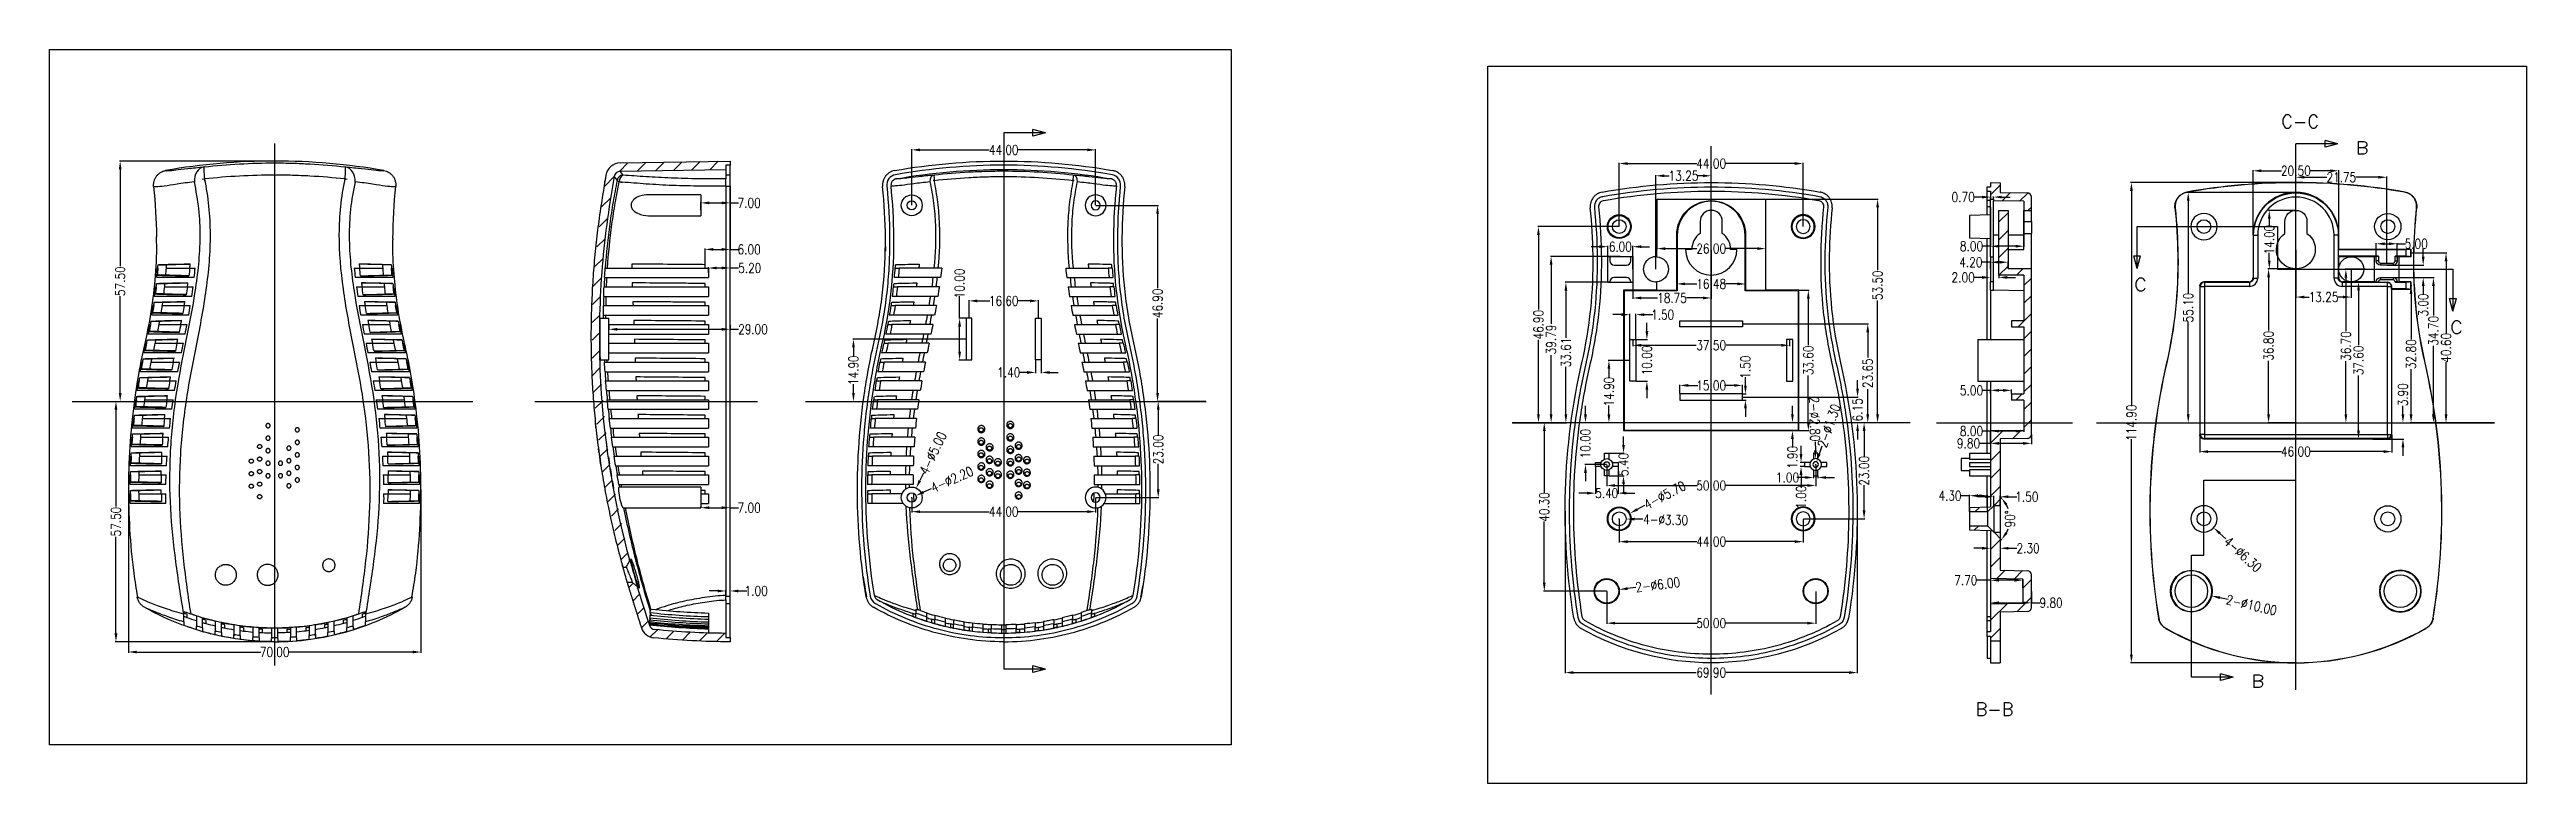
# Model space of a CAD drawing. Header units: inches. Extents: x 259 to 852, y 525 to 700.
import ezdxf
from ezdxf.lldxf.tags import DXFTag

# ---------------------------------------------------------------- set-up
doc = ezdxf.new("R2010")
doc.units = ezdxf.units.IN
for name, color, linetype in [('13', 7, 'Continuous'), ('14', 7, 'Continuous'), ('9', 7, 'Continuous')]:
    doc.layers.add(name, color=color, linetype=linetype)
doc.styles.add('blockfont', font='simplex.shx')
doc.styles.get("Standard").update_dxf_attribs({"font": 'txt.shx', "width": 0.8})
tags = doc.linetypes.add('PHANTOM', pattern=[50.5, 18, -6.5, 6.5, -6.5, 6.5, -6.5]).pattern_tags.tags
tags[14:15] = [DXFTag(74, 4), DXFTag(75, 0), DXFTag(340, '0'), DXFTag(46, 0.0), DXFTag(50, 0.0), DXFTag(44, 0.0), DXFTag(45, 0.0)]
tags[12:13] = [DXFTag(74, 4), DXFTag(75, 0), DXFTag(340, '0'), DXFTag(46, 0.0), DXFTag(50, 0.0), DXFTag(44, 0.0), DXFTag(45, 0.0)]
tags[10:11] = [DXFTag(74, 4), DXFTag(75, 0), DXFTag(340, '0'), DXFTag(46, 0.0), DXFTag(50, 0.0), DXFTag(44, 0.0), DXFTag(45, 0.0)]
tags[8:9] = [DXFTag(74, 4), DXFTag(75, 0), DXFTag(340, '0'), DXFTag(46, 0.0), DXFTag(50, 0.0), DXFTag(44, 0.0), DXFTag(45, 0.0)]
tags[6:7] = [DXFTag(74, 4), DXFTag(75, 0), DXFTag(340, '0'), DXFTag(46, 0.0), DXFTag(50, 0.0), DXFTag(44, 0.0), DXFTag(45, 0.0)]
tags[4:5] = [DXFTag(74, 4), DXFTag(75, 0), DXFTag(340, '0'), DXFTag(46, 0.0), DXFTag(50, 0.0), DXFTag(44, 0.0), DXFTag(45, 0.0)]
doc.dimstyles.get("Standard").update_dxf_attribs({"dimtxt": 2.3, "dimasz": 2, "dimexe": 0.18, "dimexo": 0.0625, "dimgap": 0.09, "dimtad": 0, "dimzin": 0, "dimdsep": 46, "dimtxsty": 'Standard', "dimcen": 0.09, "dimclrd": 4, "dimclre": 4, "dimclrt": 3, "dimadec": 0, "dimazin": 0, "dimtfac": 1, "dimtofl": 0, "dimtmove": 0, "dimatfit": 3, "dimfxl": 0, "dimtolj": 1, "dimtzin": 0, "dimarcsym": 0})

msp = doc.modelspace()

# ---------------------------------------------------------------- texts
at = {"layer": '9', "color": 1, "linetype": 'PHANTOM', "line_spacing_factor": 0.903614, "style": 'blockfont'}
for s, insert, char_height, attachment_point in [('\\W00.977;\\Fsimplex.shx|c134; \\H3.17;C-C\\H3.17;', (796.32, 681.421), 3.175, 8), ('\\W01.150;\\Fsimplex.shx|c134;B', (810.684, 675.218), 3, 7), ('\\W01.153;\\Fsimplex.shx|c134;C', (757.636, 642.484), 3, 7), ('\\W01.153;\\Fsimplex.shx|c134;C', (833.216, 632.284), 3, 7), ('\\W01.150;\\Fsimplex.shx|c134;B', (785.684, 547.635), 3, 7), ('\\W00.976;\\Fsimplex.shx|c134; \\H3.17;B-B\\H3.17;', (723.197, 540.827), 3.175, 8)]:
    msp.add_mtext(s, dxfattribs=dict(at, insert=insert, char_height=char_height, attachment_point=attachment_point))

# ---------------------------------------------------------------- blocks, each defined once
blk = doc.blocks.new('HATCH1')
at = {"color": 200}
for p, q in [((461.95, 667.4), (464.39, 669.84)), ((465.62, 671.07), (467.67, 673.12)), ((469.96, 671.16), (471.99, 673.19)), ((474.28, 671.23), (476.31, 673.27)), ((478.6, 671.31), (480.63, 673.34)), ((482.92, 671.38), (484.95, 673.42)), ((487.24, 671.46), (489.28, 673.49)), ((461.34, 662.55), (463.55, 664.76)), ((460.79, 657.76), (462.81, 659.77)), ((460.25, 652.98), (462.19, 654.92)), ((459.71, 648.2), (461.71, 650.19)), ((459.17, 639.18), (461.14, 641.15)), ((459.18, 643.43), (461.35, 645.6)), ((459.15, 634.92), (460.93, 636.7)), ((459.14, 630.67), (460.89, 632.42)), ((459.11, 622.16), (460.98, 624.03)), ((459.12, 626.41), (460.94, 628.22)), ((459.41, 618.21), (461.33, 620.13)), ((459.82, 614.39), (461.71, 616.27)), ((460.24, 610.56), (462.09, 612.41)), ((460.65, 606.73), (462.47, 608.55)), ((461.06, 602.91), (462.84, 604.68)), ((461.48, 599.08), (463.22, 600.82)), ((462.2, 595.56), (463.94, 597.3)), ((462.97, 592.09), (464.69, 593.81)), ((463.74, 588.62), (465.44, 590.32)), ((464.51, 585.14), (466.19, 586.82)), ((465.27, 581.67), (466.94, 583.33)), ((466.04, 578.19), (467.68, 579.84)), ((467.85, 571.53), (468.91, 572.58)), ((468.86, 568.29), (470.46, 569.89)), ((469.88, 565.07), (471.47, 566.66)), ((470.91, 561.85), (472.5, 563.44)), ((472.98, 559.68), (474.71, 561.41)), ((476.79, 559.25), (478.65, 561.11)), ((480.73, 558.95), (482.59, 560.8)), ((484.76, 558.73), (486.71, 560.68)), ((488.9, 558.63), (490.83, 560.56))]:
    blk.add_line(p, q, dxfattribs=at)
blk = doc.blocks.new('HATCH3')
at = {"color": 200}
for p, q in [((520.13, 287.23), (522.43, 289.53)), ((522.93, 285.79), (524.94, 287.79)), ((527.1, 285.71), (529.1, 287.71)), ((522.13, 280.75), (524.33, 282.95)), ((522.13, 276.51), (524.33, 278.71)), ((529.17, 283.54), (529.93, 284.3)), ((522.13, 272.27), (524.33, 274.46)), ((522.14, 268.04), (524.33, 270.22)), ((526.38, 268.04), (527.89, 269.54)), ((528.13, 265.54), (529.93, 267.34)), ((528.13, 261.3), (529.93, 263.1)), ((526.71, 255.64), (529.93, 258.86)), ((528.13, 252.82), (529.93, 254.62)), ((528.13, 248.58), (529.93, 250.38)), ((528.13, 244.34), (529.93, 246.14)), ((526.17, 238.14), (527.67, 239.64)), ((528.13, 240.1), (529.93, 241.89)), ((528.13, 235.86), (529.93, 237.65)), ((528.13, 231.62), (529.93, 233.41)), ((520.13, 227.86), (523.16, 230.89)), ((520.13, 223.62), (522.43, 225.92)), ((525.4, 228.89), (527.48, 230.96)), ((520.13, 219.38), (522.43, 221.68)), ((520.13, 215.14), (522.43, 217.44)), ((516.25, 207.02), (517.31, 208.09)), ((516.37, 211.39), (517.48, 212.49)), ((522.12, 212.89), (522.43, 213.2)), ((520.13, 206.66), (520.49, 207.02)), ((520.13, 202.42), (522.43, 204.72)), ((520.13, 198.18), (522.43, 200.48)), ((521.6, 195.41), (523.61, 197.42)), ((525.77, 195.34), (527.78, 197.34)), ((526.42, 187.51), (529.93, 191.01)), ((527.83, 193.15), (529.93, 195.25)), ((520.13, 185.46), (524.18, 189.51)), ((520.13, 181.22), (522.43, 183.52))]:
    blk.add_line(p, q, dxfattribs=at)
blk = doc.blocks.new('ASSORTED_DRAFT1')
at = {"color": 13}
for p, q in [((578.26, 686.87), (575.26, 687.67)), ((575.26, 686.06), (575.26, 687.67)), ((578.26, 686.87), (575.26, 686.06))]:
    blk.add_line(p, q, dxfattribs=at)
blk = doc.blocks.new('ASSORTED_DRAFT2')
at = {"color": 13}
for p, q in [((578.26, 545.19), (575.26, 545.99)), ((575.26, 544.38), (575.26, 545.99)), ((578.26, 545.19), (575.26, 544.38))]:
    blk.add_line(p, q, dxfattribs=at)
blk = doc.blocks.new('ASSORTED_DRAFT3')
at = {"color": 13}
for p, q in [((657.33, 259.44), (656.53, 262.44)), ((656.53, 262.44), (658.14, 262.44)), ((657.33, 259.44), (658.14, 262.44))]:
    blk.add_line(p, q, dxfattribs=at)
blk = doc.blocks.new('ASSORTED_DRAFT4')
at = {"color": 13}
for p, q in [((550.8, 269.64), (549.99, 272.64)), ((549.99, 272.64), (551.6, 272.64)), ((550.8, 269.64), (551.6, 272.64))]:
    blk.add_line(p, q, dxfattribs=at)
blk = doc.blocks.new('ASSORTED_DRAFT5')
at = {"color": 13}
for p, q in [((614.1, 305.54), (611.1, 306.34)), ((611.1, 304.73), (611.1, 306.34)), ((614.1, 305.54), (611.1, 304.73))]:
    blk.add_line(p, q, dxfattribs=at)
blk = doc.blocks.new('ASSORTED_DRAFT6')
at = {"color": 13}
for p, q in [((589.1, 163.29), (586.1, 164.09)), ((586.1, 162.48), (586.1, 164.09)), ((589.1, 163.29), (586.1, 162.48))]:
    blk.add_line(p, q, dxfattribs=at)
blk = doc.blocks.new('*D11')
at = {"color": 4, "lineweight": -2}
for p, q in [((312.66, 673.54), (275.56, 673.54)), ((275.74, 671.54), (275.74, 648.41)), ((275.74, 618.04), (275.74, 641.18)), ((266.13, 616.04), (275.92, 616.04))]:
    blk.add_line(p, q, dxfattribs=at)
at = {"color": 4}
for points in [[(275.41, 671.54), (276.08, 671.54), (275.74, 673.54)], [(275.41, 618.04), (276.08, 618.04), (275.74, 616.04)]]:
    blk.add_solid(points, dxfattribs=at)
at = {"layer": 'Defpoints', "color": 0}
for p in [(275.74, 673.54), (312.72, 673.54), (266.07, 616.04)]:
    blk.add_point(p, dxfattribs=at)
at = {"color": 3, "insert": (275.74, 644.79), "char_height": 2.3, "attachment_point": 5, "rotation": 90}
blk.add_mtext('\\A1;57.50', dxfattribs=at)
blk = doc.blocks.new('*D12')
at = {"color": 4, "lineweight": -2}
for p, q in [((264.32, 616.04), (274.92, 616.04)), ((274.74, 614.04), (274.74, 590.91)), ((274.74, 560.54), (274.74, 583.68)), ((312.66, 558.54), (274.56, 558.54))]:
    blk.add_line(p, q, dxfattribs=at)
at = {"color": 4}
for points in [[(274.4, 614.04), (275.07, 614.04), (274.74, 616.04)], [(274.4, 560.54), (275.07, 560.54), (274.74, 558.54)]]:
    blk.add_solid(points, dxfattribs=at)
at = {"layer": 'Defpoints', "color": 0}
for p in [(264.26, 616.04), (274.74, 558.54), (312.72, 558.54)]:
    blk.add_point(p, dxfattribs=at)
at = {"color": 3, "insert": (274.74, 587.29), "char_height": 2.3, "attachment_point": 5, "rotation": 90}
blk.add_mtext('\\A1;57.50', dxfattribs=at)
blk = doc.blocks.new('*D14')
at = {"color": 4, "lineweight": -2}
for p, q in [((416.49, 646.86), (416.49, 648.13)), ((418.49, 647.95), (419.69, 647.95)), ((421.69, 646.86), (421.69, 648.13)), ((421.69, 647.95), (423.69, 647.95))]:
    blk.add_line(p, q, dxfattribs=at)
at = {"color": 4}
for points in [[(418.49, 648.29), (418.49, 647.62), (416.49, 647.95)], [(419.69, 648.29), (419.69, 647.62), (421.69, 647.95)]]:
    blk.add_solid(points, dxfattribs=at)
at = {"layer": 'Defpoints', "color": 0}
for p in [(416.49, 646.79), (421.69, 647.95), (421.69, 646.79)]:
    blk.add_point(p, dxfattribs=at)
at = {"color": 3, "insert": (426.39, 647.95), "char_height": 2.3, "attachment_point": 5}
blk.add_mtext('\\A1;5.20', dxfattribs=at)
blk = doc.blocks.new('*D15')
at = {"color": 4, "lineweight": -2}
for p, q in [((414.69, 661.76), (414.69, 663.7)), ((416.69, 663.52), (419.69, 663.52)), ((421.69, 661.76), (421.69, 663.7)), ((421.69, 663.52), (423.69, 663.52))]:
    blk.add_line(p, q, dxfattribs=at)
at = {"color": 4}
for points in [[(416.69, 663.85), (416.69, 663.18), (414.69, 663.52)], [(419.69, 663.85), (419.69, 663.18), (421.69, 663.52)]]:
    blk.add_solid(points, dxfattribs=at)
at = {"layer": 'Defpoints', "color": 0}
for p in [(414.69, 661.69), (421.69, 663.52), (421.69, 661.69)]:
    blk.add_point(p, dxfattribs=at)
at = {"color": 3, "insert": (426.24, 663.52), "char_height": 2.3, "attachment_point": 5}
blk.add_mtext('\\A1;7.00', dxfattribs=at)
blk = doc.blocks.new('*D16')
at = {"color": 4, "lineweight": -2}
for p, q in [((421.69, 667.5), (421.69, 652.22)), ((415.69, 648.81), (415.69, 652.58)), ((417.69, 652.4), (419.69, 652.4)), ((421.69, 652.4), (423.69, 652.4))]:
    blk.add_line(p, q, dxfattribs=at)
at = {"color": 4}
for points in [[(417.69, 652.73), (417.69, 652.06), (415.69, 652.4)], [(419.69, 652.73), (419.69, 652.06), (421.69, 652.4)]]:
    blk.add_solid(points, dxfattribs=at)
at = {"layer": 'Defpoints', "color": 0}
for p in [(421.69, 667.56), (421.69, 652.4), (415.69, 648.74)]:
    blk.add_point(p, dxfattribs=at)
at = {"color": 3, "insert": (426.24, 652.4), "char_height": 2.3, "attachment_point": 5}
blk.add_mtext('\\A1;6.00', dxfattribs=at)
blk = doc.blocks.new('*D17')
at = {"color": 4, "lineweight": -2}
for p, q in [((465.16, 663.01), (465.16, 676.39)), ((467.16, 676.21), (483.69, 676.21)), ((507.16, 676.21), (490.62, 676.21)), ((509.16, 663.01), (509.16, 676.39))]:
    blk.add_line(p, q, dxfattribs=at)
at = {"color": 4}
for points in [[(467.16, 676.54), (467.16, 675.87), (465.16, 676.21)], [(507.16, 676.54), (507.16, 675.87), (509.16, 676.21)]]:
    blk.add_solid(points, dxfattribs=at)
at = {"layer": 'Defpoints', "color": 0}
for p in [(509.16, 676.21), (465.16, 662.94), (509.16, 662.94)]:
    blk.add_point(p, dxfattribs=at)
at = {"color": 3, "insert": (487.16, 676.21), "char_height": 2.3, "attachment_point": 5}
blk.add_mtext('\\A1;44.00', dxfattribs=at)
blk = doc.blocks.new('*D18')
at = {"color": 4, "lineweight": -2}
for p, q in [((509.22, 662.94), (524.16, 662.94)), ((523.98, 660.94), (523.98, 643.11)), ((523.98, 618.04), (523.98, 635.88)), ((535.56, 616.04), (523.8, 616.04))]:
    blk.add_line(p, q, dxfattribs=at)
at = {"color": 4}
for points in [[(523.64, 660.94), (524.31, 660.94), (523.98, 662.94)], [(523.64, 618.04), (524.31, 618.04), (523.98, 616.04)]]:
    blk.add_solid(points, dxfattribs=at)
at = {"layer": 'Defpoints', "color": 0}
for p in [(509.16, 662.94), (523.98, 616.04), (535.62, 616.04)]:
    blk.add_point(p, dxfattribs=at)
at = {"color": 3, "insert": (523.98, 639.49), "char_height": 2.3, "attachment_point": 5, "rotation": 90}
blk.add_mtext('\\A1;46.90', dxfattribs=at)
blk = doc.blocks.new('*D19')
at = {"color": 4, "lineweight": -2}
for p, q in [((531.6, 616.04), (523.95, 616.04)), ((524.13, 614.04), (524.13, 608.01)), ((524.13, 595.04), (524.13, 601.08)), ((509.22, 593.04), (524.31, 593.04))]:
    blk.add_line(p, q, dxfattribs=at)
at = {"color": 4}
for points in [[(523.8, 614.04), (524.47, 614.04), (524.13, 616.04)], [(523.8, 595.04), (524.47, 595.04), (524.13, 593.04)]]:
    blk.add_solid(points, dxfattribs=at)
at = {"layer": 'Defpoints', "color": 0}
for p in [(531.66, 616.04), (509.16, 593.04), (524.13, 593.04)]:
    blk.add_point(p, dxfattribs=at)
at = {"color": 3, "insert": (524.13, 604.54), "char_height": 2.3, "attachment_point": 5, "rotation": 90}
blk.add_mtext('\\A1;23.00', dxfattribs=at)
blk = doc.blocks.new('*D20')
at = {"color": 4, "lineweight": -2}
for p, q in [((478.09, 630.94), (451.03, 630.94)), ((451.21, 628.94), (451.21, 626.8)), ((451.21, 618.04), (451.21, 620.18)), ((439.8, 616.04), (451.39, 616.04))]:
    blk.add_line(p, q, dxfattribs=at)
at = {"color": 4}
for points in [[(450.88, 628.94), (451.54, 628.94), (451.21, 630.94)], [(450.88, 618.04), (451.54, 618.04), (451.21, 616.04)]]:
    blk.add_solid(points, dxfattribs=at)
at = {"layer": 'Defpoints', "color": 0}
for p in [(451.21, 630.94), (478.16, 630.94), (439.74, 616.04)]:
    blk.add_point(p, dxfattribs=at)
at = {"color": 3, "insert": (451.21, 623.49), "char_height": 2.3, "attachment_point": 5, "rotation": 90}
blk.add_mtext('\\A1;14.90', dxfattribs=at)
blk = doc.blocks.new('*D21')
at = {"color": 4, "lineweight": -2}
for p, q in [((476.61, 635.94), (476.61, 641.24)), ((478.09, 635.94), (476.43, 635.94)), ((476.61, 627.94), (476.61, 633.94)), ((478.09, 625.94), (476.43, 625.94))]:
    blk.add_line(p, q, dxfattribs=at)
at = {"color": 4}
for points in [[(476.27, 633.94), (476.94, 633.94), (476.61, 635.94)], [(476.27, 627.94), (476.94, 627.94), (476.61, 625.94)]]:
    blk.add_solid(points, dxfattribs=at)
at = {"layer": 'Defpoints', "color": 0}
for p in [(476.61, 635.94), (478.16, 635.94), (478.16, 625.94)]:
    blk.add_point(p, dxfattribs=at)
at = {"color": 3, "insert": (476.61, 644.24), "char_height": 2.3, "attachment_point": 5, "rotation": 90}
blk.add_mtext('\\A1;10.00', dxfattribs=at)
blk = doc.blocks.new('*D22')
at = {"color": 4, "lineweight": -2}
for p, q in [((478.86, 636.01), (478.86, 640.26)), ((495.46, 636.01), (495.46, 640.26)), ((480.86, 640.08), (483.85, 640.08)), ((493.46, 640.08), (490.47, 640.08))]:
    blk.add_line(p, q, dxfattribs=at)
at = {"color": 4}
for points in [[(480.86, 640.41), (480.86, 639.74), (478.86, 640.08)], [(493.46, 640.41), (493.46, 639.74), (495.46, 640.08)]]:
    blk.add_solid(points, dxfattribs=at)
at = {"layer": 'Defpoints', "color": 0}
for p in [(478.86, 635.94), (495.46, 640.08), (495.46, 635.94)]:
    blk.add_point(p, dxfattribs=at)
at = {"color": 3, "insert": (487.16, 640.08), "char_height": 2.3, "attachment_point": 5}
blk.add_mtext('\\A1;16.60', dxfattribs=at)
blk = doc.blocks.new('*D23')
at = {"color": 4, "lineweight": -2}
for p, q in [((492.76, 622.97), (490.76, 622.97)), ((494.76, 625.88), (494.76, 622.79)), ((496.16, 625.88), (496.16, 622.79)), ((498.16, 622.97), (500.16, 622.97))]:
    blk.add_line(p, q, dxfattribs=at)
at = {"color": 4}
for points in [[(492.76, 623.3), (492.76, 622.63), (494.76, 622.97)], [(498.16, 623.3), (498.16, 622.63), (496.16, 622.97)]]:
    blk.add_solid(points, dxfattribs=at)
at = {"layer": 'Defpoints', "color": 0}
for p in [(494.76, 625.94), (494.76, 622.97), (496.16, 625.94)]:
    blk.add_point(p, dxfattribs=at)
at = {"color": 3, "insert": (488.37, 622.97), "char_height": 2.3, "attachment_point": 5}
blk.add_mtext('\\A1;1.40', dxfattribs=at)
blk = doc.blocks.new('*D24')
at = {"color": 4, "lineweight": -2}
for p, q in [((465.16, 592.98), (465.16, 589.48)), ((509.16, 592.98), (509.16, 589.48)), ((467.16, 589.66), (483.69, 589.66)), ((507.16, 589.66), (490.62, 589.66))]:
    blk.add_line(p, q, dxfattribs=at)
at = {"color": 4}
for points in [[(467.16, 589.99), (467.16, 589.33), (465.16, 589.66)], [(507.16, 589.99), (507.16, 589.33), (509.16, 589.66)]]:
    blk.add_solid(points, dxfattribs=at)
at = {"layer": 'Defpoints', "color": 0}
for p in [(465.16, 593.04), (509.16, 593.04), (509.16, 589.66)]:
    blk.add_point(p, dxfattribs=at)
at = {"color": 3, "insert": (487.16, 589.66), "char_height": 2.3, "attachment_point": 5}
blk.add_mtext('\\A1;44.00', dxfattribs=at)
blk = doc.blocks.new('*D25')
at = {"color": 4, "lineweight": -2}
for p, q in [((465.07, 593.04), (465.25, 593.04)), ((465.16, 592.95), (465.16, 593.13)), ((469.81, 595.14), (467.98, 594.32))]:
    blk.add_line(p, q, dxfattribs=at)
at = {"color": 4}
blk.add_solid([(467.85, 594.62), (468.12, 594.01), (466.16, 593.5)], dxfattribs=at)
at = {"layer": 'Defpoints', "color": 0}
for p in [(466.16, 593.5), (464.15, 592.59)]:
    blk.add_point(p, dxfattribs=at)
at = {"color": 3, "insert": (474.78, 597.38), "char_height": 2.3, "attachment_point": 5, "rotation": 24.23416}
blk.add_mtext('\\A1;4-∅2.20', dxfattribs=at)
blk = doc.blocks.new('*D26')
at = {"color": 4, "lineweight": -2}
for p, q in [((467.96, 598.91), (467.09, 597.11)), ((465.07, 593.04), (465.25, 593.04)), ((465.16, 592.95), (465.16, 593.13))]:
    blk.add_line(p, q, dxfattribs=at)
at = {"color": 4}
blk.add_solid([(466.79, 597.25), (467.4, 596.96), (466.23, 595.3)], dxfattribs=at)
at = {"layer": 'Defpoints', "color": 0}
for p in [(466.23, 595.3), (464.08, 590.79)]:
    blk.add_point(p, dxfattribs=at)
at = {"color": 3, "insert": (470.24, 603.7), "char_height": 2.3, "attachment_point": 5, "rotation": 64.4897}
blk.add_mtext('\\A1;4-∅5.00', dxfattribs=at)
blk = doc.blocks.new('*D27')
at = {"color": 4, "lineweight": -2}
for p, q in [((414.69, 590.61), (414.69, 590.79)), ((416.69, 590.61), (419.69, 590.61)), ((421.69, 590.61), (421.69, 590.79)), ((421.69, 590.61), (423.69, 590.61))]:
    blk.add_line(p, q, dxfattribs=at)
at = {"color": 4}
for points in [[(416.69, 590.94), (416.69, 590.27), (414.69, 590.61)], [(419.69, 590.94), (419.69, 590.27), (421.69, 590.61)]]:
    blk.add_solid(points, dxfattribs=at)
at = {"layer": 'Defpoints', "color": 0}
for p in [(414.69, 590.54), (421.69, 590.61), (421.69, 590.54)]:
    blk.add_point(p, dxfattribs=at)
at = {"color": 3, "insert": (426.24, 590.61), "char_height": 2.3, "attachment_point": 5}
blk.add_mtext('\\A1;7.00', dxfattribs=at)
blk = doc.blocks.new('*D28')
at = {"color": 4, "lineweight": -2}
for p, q in [((418.69, 570.69), (416.69, 570.69)), ((420.69, 569.67), (420.69, 570.87)), ((421.69, 569.51), (421.69, 570.87)), ((423.69, 570.69), (425.69, 570.69))]:
    blk.add_line(p, q, dxfattribs=at)
at = {"color": 4}
for points in [[(418.69, 571.02), (418.69, 570.35), (420.69, 570.69)], [(423.69, 571.02), (423.69, 570.35), (421.69, 570.69)]]:
    blk.add_solid(points, dxfattribs=at)
at = {"layer": 'Defpoints', "color": 0}
for p in [(420.69, 569.6), (421.69, 570.69), (421.69, 569.45)]:
    blk.add_point(p, dxfattribs=at)
at = {"color": 3, "insert": (427.93, 570.69), "char_height": 2.3, "attachment_point": 5}
blk.add_mtext('\\A1;1.00', dxfattribs=at)
blk = doc.blocks.new('*D29')
at = {"color": 4, "lineweight": -2}
for p, q in [((634.45, 657.91), (634.45, 673.12)), ((636.45, 672.94), (652.99, 672.94)), ((676.45, 672.94), (659.91, 672.94)), ((678.45, 657.91), (678.45, 673.12))]:
    blk.add_line(p, q, dxfattribs=at)
at = {"color": 4}
for points in [[(636.45, 673.27), (636.45, 672.6), (634.45, 672.94)], [(676.45, 673.27), (676.45, 672.6), (678.45, 672.94)]]:
    blk.add_solid(points, dxfattribs=at)
at = {"layer": 'Defpoints', "color": 0}
for p in [(678.45, 672.94), (634.45, 657.84), (678.45, 657.84)]:
    blk.add_point(p, dxfattribs=at)
at = {"color": 3, "insert": (656.45, 672.94), "char_height": 2.3, "attachment_point": 5}
blk.add_mtext('\\A1;44.00', dxfattribs=at)
blk = doc.blocks.new('*D30')
at = {"color": 4, "lineweight": -2}
for p, q in [((634.39, 657.84), (614.93, 657.84)), ((615.11, 655.84), (615.11, 638.01)), ((615.11, 612.94), (615.11, 630.78)), ((608.89, 610.94), (615.29, 610.94))]:
    blk.add_line(p, q, dxfattribs=at)
at = {"color": 4}
for points in [[(614.78, 655.84), (615.44, 655.84), (615.11, 657.84)], [(614.78, 612.94), (615.44, 612.94), (615.11, 610.94)]]:
    blk.add_solid(points, dxfattribs=at)
at = {"layer": 'Defpoints', "color": 0}
for p in [(634.45, 657.84), (608.83, 610.94), (615.11, 610.94)]:
    blk.add_point(p, dxfattribs=at)
at = {"color": 3, "insert": (615.11, 634.39), "char_height": 2.3, "attachment_point": 5, "rotation": 90}
blk.add_mtext('\\A1;46.90', dxfattribs=at)
blk = doc.blocks.new('*D31')
at = {"color": 4, "lineweight": -2}
for p, q in [((704.01, 610.94), (692.85, 610.94)), ((693.03, 608.94), (693.03, 602.91)), ((693.03, 589.94), (693.03, 595.98)), ((678.51, 587.94), (693.21, 587.94))]:
    blk.add_line(p, q, dxfattribs=at)
at = {"color": 4}
for points in [[(692.7, 608.94), (693.37, 608.94), (693.03, 610.94)], [(692.7, 589.94), (693.37, 589.94), (693.03, 587.94)]]:
    blk.add_solid(points, dxfattribs=at)
at = {"layer": 'Defpoints', "color": 0}
for p in [(704.07, 610.94), (678.45, 587.94), (693.03, 587.94)]:
    blk.add_point(p, dxfattribs=at)
at = {"color": 3, "insert": (693.03, 599.44), "char_height": 2.3, "attachment_point": 5, "rotation": 90}
blk.add_mtext('\\A1;23.00', dxfattribs=at)
blk = doc.blocks.new('*D32')
at = {"color": 4, "lineweight": -2}
for p, q in [((615.35, 610.94), (616.69, 610.94)), ((616.51, 608.94), (616.51, 594.26)), ((616.51, 572.64), (616.51, 587.33)), ((631.39, 570.64), (616.33, 570.64))]:
    blk.add_line(p, q, dxfattribs=at)
at = {"color": 4}
for points in [[(616.18, 608.94), (616.84, 608.94), (616.51, 610.94)], [(616.18, 572.64), (616.84, 572.64), (616.51, 570.64)]]:
    blk.add_solid(points, dxfattribs=at)
at = {"layer": 'Defpoints', "color": 0}
for p in [(615.29, 610.94), (616.51, 570.64), (631.45, 570.64)]:
    blk.add_point(p, dxfattribs=at)
at = {"color": 3, "insert": (616.51, 590.79), "char_height": 2.3, "attachment_point": 5, "rotation": 90}
blk.add_mtext('\\A1;40.30', dxfattribs=at)
blk = doc.blocks.new('*D33')
at = {"color": 4, "lineweight": -2}
for p, q in [((631.39, 610.94), (626.18, 610.94)), ((626.36, 612.94), (626.36, 614.94)), ((631.39, 600.94), (626.18, 600.94)), ((626.36, 598.94), (626.36, 596.94))]:
    blk.add_line(p, q, dxfattribs=at)
at = {"color": 4}
for points in [[(626.03, 612.94), (626.7, 612.94), (626.36, 610.94)], [(626.03, 598.94), (626.7, 598.94), (626.36, 600.94)]]:
    blk.add_solid(points, dxfattribs=at)
at = {"layer": 'Defpoints', "color": 0}
for p in [(626.36, 610.94), (631.45, 610.94), (631.45, 600.94)]:
    blk.add_point(p, dxfattribs=at)
at = {"color": 3, "insert": (626.36, 605.94), "char_height": 2.3, "attachment_point": 5, "rotation": 90}
blk.add_mtext('\\A1;10.00', dxfattribs=at)
blk = doc.blocks.new('*D34')
at = {"color": 4, "lineweight": -2}
for p, q in [((631.45, 600.88), (631.45, 595.74)), ((681.45, 600.88), (681.45, 595.74)), ((633.45, 595.92), (653.14, 595.92)), ((679.45, 595.92), (659.76, 595.92))]:
    blk.add_line(p, q, dxfattribs=at)
at = {"color": 4}
for points in [[(633.45, 596.25), (633.45, 595.59), (631.45, 595.92)], [(679.45, 596.25), (679.45, 595.59), (681.45, 595.92)]]:
    blk.add_solid(points, dxfattribs=at)
at = {"layer": 'Defpoints', "color": 0}
for p in [(631.45, 600.94), (681.45, 600.94), (681.45, 595.92)]:
    blk.add_point(p, dxfattribs=at)
at = {"color": 3, "insert": (656.45, 595.92), "char_height": 2.3, "attachment_point": 5}
blk.add_mtext('\\A1;50.00', dxfattribs=at)
blk = doc.blocks.new('*D35')
at = {"color": 4, "lineweight": -2}
for p, q in [((648.95, 617.91), (648.95, 620.04)), ((650.95, 619.86), (653.29, 619.86)), ((661.95, 619.86), (659.61, 619.86)), ((663.95, 617.91), (663.95, 620.04))]:
    blk.add_line(p, q, dxfattribs=at)
at = {"color": 4}
for points in [[(650.95, 620.2), (650.95, 619.53), (648.95, 619.86)], [(661.95, 620.2), (661.95, 619.53), (663.95, 619.86)]]:
    blk.add_solid(points, dxfattribs=at)
at = {"layer": 'Defpoints', "color": 0}
for p in [(648.95, 617.84), (663.95, 619.86), (663.95, 617.84)]:
    blk.add_point(p, dxfattribs=at)
at = {"color": 3, "insert": (656.45, 619.86), "char_height": 2.3, "attachment_point": 5}
blk.add_mtext('\\A1;15.00', dxfattribs=at)
blk = doc.blocks.new('*D36')
at = {"color": 4, "lineweight": -2}
for p, q in [((664.01, 617.84), (664.82, 617.84)), ((664.64, 619.84), (664.64, 621.84)), ((664.01, 616.34), (664.82, 616.34)), ((664.64, 614.34), (664.64, 612.34))]:
    blk.add_line(p, q, dxfattribs=at)
at = {"color": 4}
for points in [[(664.31, 619.84), (664.98, 619.84), (664.64, 617.84)], [(664.31, 614.34), (664.98, 614.34), (664.64, 616.34)]]:
    blk.add_solid(points, dxfattribs=at)
at = {"layer": 'Defpoints', "color": 0}
for p in [(663.95, 617.84), (664.64, 617.84), (663.95, 616.34)]:
    blk.add_point(p, dxfattribs=at)
at = {"color": 3, "insert": (664.64, 624.23), "char_height": 2.3, "attachment_point": 5, "rotation": 90}
blk.add_mtext('\\A1;1.50', dxfattribs=at)
blk = doc.blocks.new('*D37')
at = {"color": 4, "lineweight": -2}
for p, q in [((664.01, 617.09), (691.65, 617.09)), ((691.47, 619.09), (691.47, 621.09)), ((696.31, 610.94), (691.29, 610.94)), ((691.47, 608.94), (691.47, 606.94))]:
    blk.add_line(p, q, dxfattribs=at)
at = {"color": 4}
for points in [[(691.14, 619.09), (691.8, 619.09), (691.47, 617.09)], [(691.14, 608.94), (691.8, 608.94), (691.47, 610.94)]]:
    blk.add_solid(points, dxfattribs=at)
at = {"layer": 'Defpoints', "color": 0}
for p in [(663.95, 617.09), (691.47, 610.94), (696.37, 610.94)]:
    blk.add_point(p, dxfattribs=at)
at = {"color": 3, "insert": (691.47, 614.02), "char_height": 2.3, "attachment_point": 5, "rotation": 90}
blk.add_mtext('\\A1;6.15', dxfattribs=at)
blk = doc.blocks.new('*D38')
at = {"color": 4, "lineweight": -2}
for p, q in [((664.01, 634.59), (694.09, 634.59)), ((693.91, 632.59), (693.91, 626.54)), ((693.91, 612.94), (693.91, 619)), ((703.94, 610.94), (693.73, 610.94))]:
    blk.add_line(p, q, dxfattribs=at)
at = {"color": 4}
for points in [[(693.57, 632.59), (694.24, 632.59), (693.91, 634.59)], [(693.57, 612.94), (694.24, 612.94), (693.91, 610.94)]]:
    blk.add_solid(points, dxfattribs=at)
at = {"layer": 'Defpoints', "color": 0}
for p in [(663.95, 634.59), (693.91, 610.94), (704.01, 610.94)]:
    blk.add_point(p, dxfattribs=at)
at = {"color": 3, "insert": (693.91, 622.77), "char_height": 2.3, "attachment_point": 5, "rotation": 90}
blk.add_mtext('\\A1;23.65', dxfattribs=at)
blk = doc.blocks.new('*D39')
at = {"color": 4, "lineweight": -2}
for p, q in [((636.89, 625.84), (631.8, 625.84)), ((631.98, 623.84), (631.98, 621.7)), ((636.89, 610.94), (631.8, 610.94)), ((631.98, 612.94), (631.98, 615.08))]:
    blk.add_line(p, q, dxfattribs=at)
at = {"color": 4}
for points in [[(631.64, 623.84), (632.31, 623.84), (631.98, 625.84)], [(631.64, 612.94), (632.31, 612.94), (631.98, 610.94)]]:
    blk.add_solid(points, dxfattribs=at)
at = {"layer": 'Defpoints', "color": 0}
for p in [(636.95, 625.84), (631.98, 610.94), (636.95, 610.94)]:
    blk.add_point(p, dxfattribs=at)
at = {"color": 3, "insert": (631.98, 618.39), "char_height": 2.3, "attachment_point": 5, "rotation": 90}
blk.add_mtext('\\A1;14.90', dxfattribs=at)
blk = doc.blocks.new('*D40')
at = {"color": 4, "lineweight": -2}
for p, q in [((641.06, 632.84), (641.06, 634.84)), ((638.51, 630.84), (641.24, 630.84)), ((638.51, 620.84), (641.24, 620.84)), ((641.06, 618.84), (641.06, 616.84))]:
    blk.add_line(p, q, dxfattribs=at)
at = {"color": 4}
for points in [[(640.73, 632.84), (641.4, 632.84), (641.06, 630.84)], [(640.73, 618.84), (641.4, 618.84), (641.06, 620.84)]]:
    blk.add_solid(points, dxfattribs=at)
at = {"layer": 'Defpoints', "color": 0}
for p in [(638.45, 630.84), (638.45, 620.84), (641.06, 620.84)]:
    blk.add_point(p, dxfattribs=at)
at = {"color": 3, "insert": (641.06, 625.84), "char_height": 2.3, "attachment_point": 5, "rotation": 90}
blk.add_mtext('\\A1;10.00', dxfattribs=at)
blk = doc.blocks.new('*D41')
at = {"color": 4, "lineweight": -2}
for p, q in [((634.95, 636.79), (632.95, 636.79)), ((636.95, 630.91), (636.95, 636.97)), ((638.45, 630.91), (638.45, 636.97)), ((640.45, 636.79), (642.45, 636.79))]:
    blk.add_line(p, q, dxfattribs=at)
at = {"color": 4}
for points in [[(634.95, 637.13), (634.95, 636.46), (636.95, 636.79)], [(640.45, 637.13), (640.45, 636.46), (638.45, 636.79)]]:
    blk.add_solid(points, dxfattribs=at)
at = {"layer": 'Defpoints', "color": 0}
for p in [(638.45, 636.79), (636.95, 630.84), (638.45, 630.84)]:
    blk.add_point(p, dxfattribs=at)
at = {"color": 3, "insert": (644.84, 636.79), "char_height": 2.3, "attachment_point": 5}
blk.add_mtext('\\A1;1.50', dxfattribs=at)
blk = doc.blocks.new('*D42')
at = {"color": 4, "lineweight": -2}
for p, q in [((632.14, 644.56), (621.5, 644.56)), ((621.68, 642.56), (621.68, 631.21)), ((621.68, 612.94), (621.68, 624.29)), ((608.96, 610.94), (621.86, 610.94))]:
    blk.add_line(p, q, dxfattribs=at)
at = {"color": 4}
for points in [[(621.35, 642.56), (622.01, 642.56), (621.68, 644.56)], [(621.35, 612.94), (622.01, 612.94), (621.68, 610.94)]]:
    blk.add_solid(points, dxfattribs=at)
at = {"layer": 'Defpoints', "color": 0}
for p in [(621.68, 644.56), (632.2, 644.56), (608.89, 610.94)]:
    blk.add_point(p, dxfattribs=at)
at = {"color": 3, "insert": (621.68, 627.75), "char_height": 2.3, "attachment_point": 5, "rotation": 90}
blk.add_mtext('\\A1;33.61', dxfattribs=at)
blk = doc.blocks.new('*D43')
at = {"color": 4, "lineweight": -2}
for p, q in [((634.64, 650.73), (617.96, 650.73)), ((618.14, 648.73), (618.14, 634.61)), ((618.14, 612.94), (618.14, 627.07)), ((615.35, 610.94), (618.32, 610.94))]:
    blk.add_line(p, q, dxfattribs=at)
at = {"color": 4}
for points in [[(617.81, 648.73), (618.48, 648.73), (618.14, 650.73)], [(617.81, 612.94), (618.48, 612.94), (618.14, 610.94)]]:
    blk.add_solid(points, dxfattribs=at)
at = {"layer": 'Defpoints', "color": 0}
for p in [(634.7, 650.73), (615.29, 610.94), (618.14, 610.94)]:
    blk.add_point(p, dxfattribs=at)
at = {"color": 3, "insert": (618.14, 630.84), "char_height": 2.3, "attachment_point": 5, "rotation": 90}
blk.add_mtext('\\A1;39.79', dxfattribs=at)
blk = doc.blocks.new('*D44')
at = {"color": 4, "lineweight": -2}
for p, q in [((629.7, 653.05), (627.7, 653.05)), ((631.7, 647.71), (631.7, 653.23)), ((637.7, 647.71), (637.7, 653.23)), ((639.7, 653.05), (641.7, 653.05))]:
    blk.add_line(p, q, dxfattribs=at)
at = {"color": 4}
for points in [[(629.7, 653.38), (629.7, 652.72), (631.7, 653.05)], [(639.7, 653.38), (639.7, 652.72), (637.7, 653.05)]]:
    blk.add_solid(points, dxfattribs=at)
at = {"layer": 'Defpoints', "color": 0}
for p in [(631.7, 653.05), (631.7, 647.64), (637.7, 647.64)]:
    blk.add_point(p, dxfattribs=at)
at = {"color": 3, "insert": (634.7, 653.05), "char_height": 2.3, "attachment_point": 5}
blk.add_mtext('\\A1;6.00', dxfattribs=at)
blk = doc.blocks.new('*D45')
at = {"color": 4, "lineweight": -2}
for p, q in [((656.45, 652.33), (656.45, 640.6)), ((637.7, 647.58), (637.7, 640.6)), ((639.7, 640.78), (643.61, 640.78)), ((654.45, 640.78), (650.54, 640.78))]:
    blk.add_line(p, q, dxfattribs=at)
at = {"color": 4}
for points in [[(639.7, 641.11), (639.7, 640.44), (637.7, 640.78)], [(654.45, 641.11), (654.45, 640.44), (656.45, 640.78)]]:
    blk.add_solid(points, dxfattribs=at)
at = {"layer": 'Defpoints', "color": 0}
for p in [(656.45, 652.39), (637.7, 647.64), (656.45, 640.78)]:
    blk.add_point(p, dxfattribs=at)
at = {"color": 3, "insert": (647.07, 640.78), "char_height": 2.3, "attachment_point": 5}
blk.add_mtext('\\A1;18.75', dxfattribs=at)
blk = doc.blocks.new('*D46')
at = {"color": 4, "lineweight": -2}
for p, q in [((631.45, 570.58), (631.45, 562.81)), ((681.45, 570.58), (681.45, 562.81)), ((633.45, 562.99), (653.14, 562.99)), ((679.45, 562.99), (659.76, 562.99))]:
    blk.add_line(p, q, dxfattribs=at)
at = {"color": 4}
for points in [[(633.45, 563.32), (633.45, 562.66), (631.45, 562.99)], [(679.45, 563.32), (679.45, 562.66), (681.45, 562.99)]]:
    blk.add_solid(points, dxfattribs=at)
at = {"layer": 'Defpoints', "color": 0}
for p in [(631.45, 570.64), (681.45, 570.64), (681.45, 562.99)]:
    blk.add_point(p, dxfattribs=at)
at = {"color": 3, "insert": (656.45, 562.99), "char_height": 2.3, "attachment_point": 5}
blk.add_mtext('\\A1;50.00', dxfattribs=at)
blk = doc.blocks.new('*D47')
at = {"color": 4, "lineweight": -2}
for p, q in [((677.51, 642.64), (679.87, 642.64)), ((679.69, 640.64), (679.69, 629.46)), ((679.69, 611.04), (679.69, 622.23)), ((677.51, 609.04), (679.87, 609.04))]:
    blk.add_line(p, q, dxfattribs=at)
at = {"color": 4}
for points in [[(679.36, 640.64), (680.02, 640.64), (679.69, 642.64)], [(679.36, 611.04), (680.02, 611.04), (679.69, 609.04)]]:
    blk.add_solid(points, dxfattribs=at)
at = {"layer": 'Defpoints', "color": 0}
for p in [(677.45, 642.64), (677.45, 609.04), (679.69, 609.04)]:
    blk.add_point(p, dxfattribs=at)
at = {"color": 3, "insert": (679.69, 625.84), "char_height": 2.3, "attachment_point": 5, "rotation": 90}
blk.add_mtext('\\A1;33.60', dxfattribs=at)
blk = doc.blocks.new('*D48')
at = {"color": 4, "lineweight": -2}
for p, q in [((677.39, 610.94), (675.71, 610.94)), ((675.89, 612.94), (675.89, 614.94)), ((677.39, 609.04), (675.71, 609.04)), ((675.89, 607.04), (675.89, 605.04))]:
    blk.add_line(p, q, dxfattribs=at)
at = {"color": 4}
for points in [[(675.56, 612.94), (676.22, 612.94), (675.89, 610.94)], [(675.56, 607.04), (676.22, 607.04), (675.89, 609.04)]]:
    blk.add_solid(points, dxfattribs=at)
at = {"layer": 'Defpoints', "color": 0}
for p in [(677.45, 610.94), (675.89, 609.04), (677.45, 609.04)]:
    blk.add_point(p, dxfattribs=at)
at = {"color": 3, "insert": (675.89, 602.65), "char_height": 2.3, "attachment_point": 5, "rotation": 90}
blk.add_mtext('\\A1;1.90', dxfattribs=at)
blk = doc.blocks.new('*D49')
at = {"color": 4, "lineweight": -2}
for p, q in [((648.21, 642.69), (648.21, 644.32)), ((650.21, 644.14), (652.99, 644.14)), ((662.69, 644.14), (659.91, 644.14)), ((664.69, 642.69), (664.69, 644.32))]:
    blk.add_line(p, q, dxfattribs=at)
at = {"color": 4}
for points in [[(650.21, 644.48), (650.21, 643.81), (648.21, 644.14)], [(662.69, 644.48), (662.69, 643.81), (664.69, 644.14)]]:
    blk.add_solid(points, dxfattribs=at)
at = {"layer": 'Defpoints', "color": 0}
for p in [(648.21, 642.63), (664.69, 644.14), (664.69, 642.63)]:
    blk.add_point(p, dxfattribs=at)
at = {"color": 3, "insert": (656.45, 644.14), "char_height": 2.3, "attachment_point": 5}
blk.add_mtext('\\A1;16.48', dxfattribs=at)
blk = doc.blocks.new('*D50')
at = {"color": 4, "lineweight": -2}
for p, q in [((643.2, 647.71), (643.2, 670.19)), ((645.2, 670.01), (646.36, 670.01)), ((654.45, 670.01), (653.29, 670.01)), ((656.45, 652.39), (656.45, 670.19))]:
    blk.add_line(p, q, dxfattribs=at)
at = {"color": 4}
for points in [[(645.2, 670.34), (645.2, 669.68), (643.2, 670.01)], [(654.45, 670.34), (654.45, 669.68), (656.45, 670.01)]]:
    blk.add_solid(points, dxfattribs=at)
at = {"layer": 'Defpoints', "color": 0}
for p in [(656.45, 670.01), (656.45, 652.33), (643.2, 647.64)]:
    blk.add_point(p, dxfattribs=at)
at = {"color": 3, "insert": (649.82, 670.01), "char_height": 2.3, "attachment_point": 5}
blk.add_mtext('\\A1;13.25', dxfattribs=at)
blk = doc.blocks.new('*D51')
at = {"color": 4, "lineweight": -2}
for p, q in [((669.51, 664.44), (696.44, 664.44)), ((696.26, 662.44), (696.26, 647.43)), ((696.26, 612.94), (696.26, 640.2)), ((703.94, 610.94), (696.08, 610.94))]:
    blk.add_line(p, q, dxfattribs=at)
at = {"color": 4}
for points in [[(695.93, 662.44), (696.6, 662.44), (696.26, 664.44)], [(695.93, 612.94), (696.6, 612.94), (696.26, 610.94)]]:
    blk.add_solid(points, dxfattribs=at)
at = {"layer": 'Defpoints', "color": 0}
for p in [(669.45, 664.44), (696.26, 610.94), (704.01, 610.94)]:
    blk.add_point(p, dxfattribs=at)
at = {"color": 3, "insert": (696.26, 643.82), "char_height": 2.3, "attachment_point": 5, "rotation": 90}
blk.add_mtext('\\A1;53.50', dxfattribs=at)
blk = doc.blocks.new('*D52')
at = {"color": 4, "lineweight": -2}
for p, q in [((635.47, 605.64), (635.47, 607.64)), ((632.01, 603.64), (635.65, 603.64)), ((632.01, 598.24), (635.65, 598.24)), ((635.47, 596.24), (635.47, 594.24))]:
    blk.add_line(p, q, dxfattribs=at)
at = {"color": 4}
for points in [[(635.14, 605.64), (635.8, 605.64), (635.47, 603.64)], [(635.14, 596.24), (635.8, 596.24), (635.47, 598.24)]]:
    blk.add_solid(points, dxfattribs=at)
at = {"layer": 'Defpoints', "color": 0}
for p in [(631.95, 603.64), (635.47, 603.64), (631.95, 598.24)]:
    blk.add_point(p, dxfattribs=at)
at = {"color": 3, "insert": (635.47, 600.94), "char_height": 2.3, "attachment_point": 5, "rotation": 90}
blk.add_mtext('\\A1;5.40', dxfattribs=at)
blk = doc.blocks.new('*D53')
at = {"color": 4, "lineweight": -2}
for p, q in [((628.75, 600.38), (628.75, 593.91)), ((634.15, 600.38), (634.15, 593.91)), ((626.75, 594.09), (624.75, 594.09)), ((636.15, 594.09), (638.15, 594.09))]:
    blk.add_line(p, q, dxfattribs=at)
at = {"color": 4}
for points in [[(626.75, 594.43), (626.75, 593.76), (628.75, 594.09)], [(636.15, 594.43), (636.15, 593.76), (634.15, 594.09)]]:
    blk.add_solid(points, dxfattribs=at)
at = {"layer": 'Defpoints', "color": 0}
for p in [(628.75, 600.44), (634.15, 600.44), (628.75, 594.09)]:
    blk.add_point(p, dxfattribs=at)
at = {"color": 3, "insert": (631.45, 594.09), "char_height": 2.3, "attachment_point": 5}
blk.add_mtext('\\A1;5.40', dxfattribs=at)
blk = doc.blocks.new('*D54')
at = {"color": 4, "lineweight": -2}
for p, q in [((677.95, 603.44), (677.95, 605.44)), ((678.69, 601.44), (677.77, 601.44)), ((678.69, 600.44), (677.77, 600.44)), ((677.95, 598.44), (677.95, 595.36))]:
    blk.add_line(p, q, dxfattribs=at)
at = {"color": 4}
for points in [[(677.61, 603.44), (678.28, 603.44), (677.95, 601.44)], [(677.61, 598.44), (678.28, 598.44), (677.95, 600.44)]]:
    blk.add_solid(points, dxfattribs=at)
at = {"layer": 'Defpoints', "color": 0}
for p in [(677.95, 600.44), (678.75, 601.44), (678.75, 600.44)]:
    blk.add_point(p, dxfattribs=at)
at = {"color": 3, "insert": (677.95, 593.12), "char_height": 2.3, "attachment_point": 5, "rotation": 90}
blk.add_mtext('\\A1;1.00', dxfattribs=at)
blk = doc.blocks.new('*D55')
at = {"color": 4, "lineweight": -2}
for p, q in [((678.95, 597.83), (676.95, 597.83)), ((680.95, 598.18), (680.95, 597.65)), ((681.95, 598.18), (681.95, 597.65)), ((683.95, 597.83), (685.95, 597.83))]:
    blk.add_line(p, q, dxfattribs=at)
at = {"color": 4}
for points in [[(678.95, 598.17), (678.95, 597.5), (680.95, 597.83)], [(683.95, 598.17), (683.95, 597.5), (681.95, 597.83)]]:
    blk.add_solid(points, dxfattribs=at)
at = {"layer": 'Defpoints', "color": 0}
for p in [(680.95, 598.24), (680.95, 597.83), (681.95, 598.24)]:
    blk.add_point(p, dxfattribs=at)
at = {"color": 3, "insert": (674.71, 597.83), "char_height": 2.3, "attachment_point": 5}
blk.add_mtext('\\A1;1.00', dxfattribs=at)
blk = doc.blocks.new('*D56')
at = {"color": 4, "lineweight": -2}
for p, q in [((634.45, 587.88), (634.45, 582.31)), ((678.45, 587.88), (678.45, 582.31)), ((636.45, 582.49), (652.99, 582.49)), ((676.45, 582.49), (659.91, 582.49))]:
    blk.add_line(p, q, dxfattribs=at)
at = {"color": 4}
for points in [[(636.45, 582.82), (636.45, 582.15), (634.45, 582.49)], [(676.45, 582.82), (676.45, 582.15), (678.45, 582.49)]]:
    blk.add_solid(points, dxfattribs=at)
at = {"layer": 'Defpoints', "color": 0}
for p in [(634.45, 587.94), (678.45, 587.94), (678.45, 582.49)]:
    blk.add_point(p, dxfattribs=at)
at = {"color": 3, "insert": (656.45, 582.49), "char_height": 2.3, "attachment_point": 5}
blk.add_mtext('\\A1;44.00', dxfattribs=at)
blk = doc.blocks.new('*D63')
at = {"color": 4, "lineweight": -2}
for p, q in [((634.36, 587.94), (634.54, 587.94)), ((634.45, 587.85), (634.45, 588.03)), ((640.1, 587.83), (638.1, 587.87))]:
    blk.add_line(p, q, dxfattribs=at)
at = {"color": 4}
blk.add_solid([(638.11, 588.2), (638.09, 587.53), (636.1, 587.91)], dxfattribs=at)
at = {"layer": 'Defpoints', "color": 0}
for p in [(632.8, 587.98), (636.1, 587.91)]:
    blk.add_point(p, dxfattribs=at)
at = {"color": 3, "insert": (645.55, 587.71), "char_height": 2.3, "attachment_point": 5, "rotation": 358.80535}
blk.add_mtext('\\A1;4-∅3.30', dxfattribs=at)
blk = doc.blocks.new('*D64')
at = {"color": 4, "lineweight": -2}
for p, q in [((634.36, 587.94), (634.54, 587.94)), ((634.45, 587.85), (634.45, 588.03)), ((640.52, 591.11), (638.75, 590.18))]:
    blk.add_line(p, q, dxfattribs=at)
at = {"color": 4}
blk.add_solid([(638.6, 590.48), (638.91, 589.89), (636.98, 589.26)], dxfattribs=at)
at = {"layer": 'Defpoints', "color": 0}
for p in [(636.98, 589.26), (631.92, 586.63)]:
    blk.add_point(p, dxfattribs=at)
at = {"color": 3, "insert": (645.36, 593.63), "char_height": 2.3, "attachment_point": 5, "rotation": 27.51995}
blk.add_mtext('\\A1;4-∅5.70', dxfattribs=at)
blk = doc.blocks.new('*D65')
at = {"color": 4, "lineweight": -2}
for p, q in [((631.36, 570.64), (631.54, 570.64)), ((631.45, 570.55), (631.45, 570.73)), ((638.39, 571.52), (636.41, 571.27))]:
    blk.add_line(p, q, dxfattribs=at)
at = {"color": 4}
blk.add_solid([(636.37, 571.6), (636.45, 570.94), (634.43, 571.02)], dxfattribs=at)
at = {"layer": 'Defpoints', "color": 0}
for p in [(628.47, 570.27), (634.43, 571.02)]:
    blk.add_point(p, dxfattribs=at)
at = {"color": 3, "insert": (643.66, 572.19), "char_height": 2.3, "attachment_point": 5, "rotation": 7.22633}
blk.add_mtext('\\A1;2-∅6.00', dxfattribs=at)
blk = doc.blocks.new('*D66')
at = {"color": 4, "lineweight": -2}
for p, q in [((643.45, 664.38), (643.45, 652.41)), ((669.45, 664.38), (669.45, 652.41)), ((645.45, 652.59), (652.99, 652.59)), ((667.45, 652.59), (659.91, 652.59))]:
    blk.add_line(p, q, dxfattribs=at)
at = {"color": 4}
for points in [[(645.45, 652.92), (645.45, 652.25), (643.45, 652.59)], [(667.45, 652.92), (667.45, 652.25), (669.45, 652.59)]]:
    blk.add_solid(points, dxfattribs=at)
at = {"layer": 'Defpoints', "color": 0}
for p in [(643.45, 664.44), (669.45, 664.44), (669.45, 652.59)]:
    blk.add_point(p, dxfattribs=at)
at = {"color": 3, "insert": (656.45, 652.59), "char_height": 2.3, "attachment_point": 5}
blk.add_mtext('\\A1;26.00', dxfattribs=at)
blk = doc.blocks.new('*D68')
at = {"color": 4, "lineweight": -2}
for p, q in [((682.96, 605.34), (682.31, 603.45)), ((681.36, 600.94), (681.54, 600.94)), ((681.45, 600.85), (681.45, 601.03))]:
    blk.add_line(p, q, dxfattribs=at)
at = {"color": 4}
blk.add_solid([(681.99, 603.56), (682.62, 603.34), (681.66, 601.56)], dxfattribs=at)
at = {"layer": 'Defpoints', "color": 0}
for p in [(681.24, 600.33), (681.66, 601.56)]:
    blk.add_point(p, dxfattribs=at)
at = {"color": 3, "insert": (684.63, 610.21), "char_height": 2.3, "attachment_point": 5, "rotation": 71.07047}
blk.add_mtext('\\A1;2-∅1.30', dxfattribs=at)
blk = doc.blocks.new('*D69')
at = {"color": 4, "lineweight": -2}
for p, q in [((681.32, 606.34), (681.37, 604.34)), ((681.36, 600.94), (681.54, 600.94)), ((681.45, 600.85), (681.45, 601.03))]:
    blk.add_line(p, q, dxfattribs=at)
at = {"color": 4}
blk.add_solid([(681.7, 604.35), (681.04, 604.34), (681.42, 602.34)], dxfattribs=at)
at = {"layer": 'Defpoints', "color": 0}
for p in [(681.42, 602.34), (681.48, 599.54)]:
    blk.add_point(p, dxfattribs=at)
at = {"color": 3, "insert": (681.19, 611.8), "char_height": 2.3, "attachment_point": 5, "rotation": 271.34811}
blk.add_mtext('\\A1;2-∅2.80', dxfattribs=at)
blk = doc.blocks.new('*D70')
at = {"color": 4, "lineweight": -2}
for p, q in [((637.7, 630.78), (637.7, 629.28)), ((639.7, 629.46), (652.83, 629.46)), ((673.2, 629.46), (660.07, 629.46)), ((675.2, 630.78), (675.2, 629.28))]:
    blk.add_line(p, q, dxfattribs=at)
at = {"color": 4}
for points in [[(639.7, 629.79), (639.7, 629.13), (637.7, 629.46)], [(673.2, 629.79), (673.2, 629.13), (675.2, 629.46)]]:
    blk.add_solid(points, dxfattribs=at)
at = {"layer": 'Defpoints', "color": 0}
for p in [(637.7, 630.84), (675.2, 630.84), (675.2, 629.46)]:
    blk.add_point(p, dxfattribs=at)
at = {"color": 3, "insert": (656.45, 629.46), "char_height": 2.3, "attachment_point": 5}
blk.add_mtext('\\A1;37.50', dxfattribs=at)
blk = doc.blocks.new('*D71')
at = {"color": 4, "lineweight": -2}
for p, q in [((723.28, 608.93), (721.28, 608.93)), ((723.28, 606.13), (723.28, 609.11)), ((729.28, 608.93), (725.28, 608.93)), ((731.28, 609.12), (731.28, 608.75))]:
    blk.add_line(p, q, dxfattribs=at)
at = {"color": 4}
for points in [[(725.28, 609.26), (725.28, 608.6), (723.28, 608.93)], [(729.28, 609.26), (729.28, 608.6), (731.28, 608.93)]]:
    blk.add_solid(points, dxfattribs=at)
at = {"layer": 'Defpoints', "color": 0}
for p in [(723.28, 608.93), (723.28, 606.07), (731.28, 609.18)]:
    blk.add_point(p, dxfattribs=at)
at = {"color": 3, "insert": (718.74, 608.93), "char_height": 2.3, "attachment_point": 5}
blk.add_mtext('\\A1;8.00', dxfattribs=at)
blk = doc.blocks.new('*D72')
at = {"color": 4, "lineweight": -2}
for p, q in [((723.28, 606), (720.72, 606)), ((723.28, 606.07), (723.28, 605.82)), ((731.08, 606), (725.28, 606)), ((733.08, 608.1), (733.08, 605.82))]:
    blk.add_line(p, q, dxfattribs=at)
at = {"color": 4}
for points in [[(725.28, 606.33), (725.28, 605.66), (723.28, 606)], [(731.08, 606.33), (731.08, 605.66), (733.08, 606)]]:
    blk.add_solid(points, dxfattribs=at)
at = {"layer": 'Defpoints', "color": 0}
for p in [(723.28, 606.13), (733.08, 608.16), (733.08, 606)]:
    blk.add_point(p, dxfattribs=at)
at = {"color": 3, "insert": (718.02, 606), "char_height": 2.3, "attachment_point": 5}
blk.add_mtext('\\A1;9.80', dxfattribs=at)
blk = doc.blocks.new('*D73')
at = {"color": 4, "lineweight": -2}
for p, q in [((723.28, 618.68), (721.28, 618.68)), ((723.28, 617.91), (723.28, 618.86)), ((726.28, 618.68), (725.28, 618.68)), ((728.28, 617.91), (728.28, 618.86))]:
    blk.add_line(p, q, dxfattribs=at)
at = {"color": 4}
for points in [[(725.28, 619.01), (725.28, 618.34), (723.28, 618.68)], [(726.28, 619.01), (726.28, 618.34), (728.28, 618.68)]]:
    blk.add_solid(points, dxfattribs=at)
at = {"layer": 'Defpoints', "color": 0}
for p in [(723.28, 618.68), (723.28, 617.84), (728.28, 617.84)]:
    blk.add_point(p, dxfattribs=at)
at = {"color": 3, "insert": (718.74, 618.68), "char_height": 2.3, "attachment_point": 5}
blk.add_mtext('\\A1;5.00', dxfattribs=at)
blk = doc.blocks.new('*D74')
at = {"color": 4, "lineweight": -2}
for p, q in [((723.28, 646.18), (723.28, 645.52)), ((725.28, 646.18), (725.28, 645.52)), ((721.28, 645.7), (719.28, 645.7)), ((727.28, 645.7), (729.28, 645.7))]:
    blk.add_line(p, q, dxfattribs=at)
at = {"color": 4}
for points in [[(721.28, 646.03), (721.28, 645.36), (723.28, 645.7)], [(727.28, 646.03), (727.28, 645.36), (725.28, 645.7)]]:
    blk.add_solid(points, dxfattribs=at)
at = {"layer": 'Defpoints', "color": 0}
for p in [(723.28, 646.24), (725.28, 646.24), (723.28, 645.7)]:
    blk.add_point(p, dxfattribs=at)
at = {"color": 3, "insert": (716.74, 645.7), "char_height": 2.3, "attachment_point": 5}
blk.add_mtext('\\A1;2.00', dxfattribs=at)
blk = doc.blocks.new('*D75')
at = {"color": 4, "lineweight": -2}
for p, q in [((723.28, 649.33), (721.28, 649.33)), ((723.28, 647.81), (723.28, 649.51)), ((725.48, 649.33), (725.28, 649.33)), ((727.48, 647.81), (727.48, 649.51))]:
    blk.add_line(p, q, dxfattribs=at)
at = {"color": 4}
for points in [[(725.28, 649.67), (725.28, 649), (723.28, 649.33)], [(725.48, 649.67), (725.48, 649), (727.48, 649.33)]]:
    blk.add_solid(points, dxfattribs=at)
at = {"layer": 'Defpoints', "color": 0}
for p in [(723.28, 649.33), (723.28, 647.74), (727.48, 647.74)]:
    blk.add_point(p, dxfattribs=at)
at = {"color": 3, "insert": (718.59, 649.33), "char_height": 2.3, "attachment_point": 5}
blk.add_mtext('\\A1;4.20', dxfattribs=at)
blk = doc.blocks.new('*D76')
at = {"color": 4, "lineweight": -2}
for p, q in [((723.28, 662.51), (723.28, 652.98)), ((731.28, 661.68), (731.28, 652.98)), ((723.28, 653.16), (721.28, 653.16)), ((729.28, 653.16), (725.28, 653.16))]:
    blk.add_line(p, q, dxfattribs=at)
at = {"color": 4}
for points in [[(725.28, 653.49), (725.28, 652.82), (723.28, 653.16)], [(729.28, 653.49), (729.28, 652.82), (731.28, 653.16)]]:
    blk.add_solid(points, dxfattribs=at)
at = {"layer": 'Defpoints', "color": 0}
for p in [(723.28, 662.57), (731.28, 661.74), (723.28, 653.16)]:
    blk.add_point(p, dxfattribs=at)
at = {"color": 3, "insert": (718.74, 653.16), "char_height": 2.3, "attachment_point": 5}
blk.add_mtext('\\A1;8.00', dxfattribs=at)
blk = doc.blocks.new('*D77')
at = {"color": 4, "lineweight": -2}
for p, q in [((721.28, 664.91), (719.28, 664.91)), ((723.28, 664.51), (723.28, 665.09)), ((723.98, 664.51), (723.98, 665.09)), ((725.98, 664.91), (727.98, 664.91))]:
    blk.add_line(p, q, dxfattribs=at)
at = {"color": 4}
for points in [[(721.28, 665.24), (721.28, 664.58), (723.28, 664.91)], [(725.98, 665.24), (725.98, 664.58), (723.98, 664.91)]]:
    blk.add_solid(points, dxfattribs=at)
at = {"layer": 'Defpoints', "color": 0}
for p in [(723.28, 664.91), (723.28, 664.44), (723.98, 664.44)]:
    blk.add_point(p, dxfattribs=at)
at = {"color": 3, "insert": (716.74, 664.91), "char_height": 2.3, "attachment_point": 5}
blk.add_mtext('\\A1;0.70', dxfattribs=at)
blk = doc.blocks.new('*D78')
at = {"color": 4, "lineweight": -2}
for p, q in [((718.28, 593.48), (716.28, 593.48)), ((718.28, 589.66), (718.28, 593.66)), ((720.58, 593.48), (720.28, 593.48)), ((722.58, 589.66), (722.58, 593.66))]:
    blk.add_line(p, q, dxfattribs=at)
at = {"color": 4}
for points in [[(720.28, 593.81), (720.28, 593.14), (718.28, 593.48)], [(720.58, 593.81), (720.58, 593.14), (722.58, 593.48)]]:
    blk.add_solid(points, dxfattribs=at)
at = {"layer": 'Defpoints', "color": 0}
for p in [(718.28, 593.48), (718.28, 589.59), (722.58, 589.59)]:
    blk.add_point(p, dxfattribs=at)
at = {"color": 3, "insert": (713.59, 593.48), "char_height": 2.3, "attachment_point": 5}
blk.add_mtext('\\A1;4.30', dxfattribs=at)
blk = doc.blocks.new('*D79')
at = {"color": 4, "lineweight": -2}
for p, q in [((722.08, 593.23), (720.08, 593.23)), ((724.08, 591.16), (724.08, 593.41)), ((725.58, 591.16), (725.58, 593.41)), ((727.58, 593.23), (729.58, 593.23))]:
    blk.add_line(p, q, dxfattribs=at)
at = {"color": 4}
for points in [[(722.08, 593.57), (722.08, 592.9), (724.08, 593.23)], [(727.58, 593.57), (727.58, 592.9), (725.58, 593.23)]]:
    blk.add_solid(points, dxfattribs=at)
at = {"layer": 'Defpoints', "color": 0}
for p in [(725.58, 593.23), (724.08, 591.09), (725.58, 591.09)]:
    blk.add_point(p, dxfattribs=at)
at = {"color": 3, "insert": (731.97, 593.23), "char_height": 2.3, "attachment_point": 5}
blk.add_mtext('\\A1;1.50', dxfattribs=at)
blk = doc.blocks.new('*D80')
at = {"color": 4, "lineweight": -2}
for p, q in [((721.28, 580.91), (719.28, 580.91)), ((723.28, 584.81), (723.28, 580.73)), ((725.58, 584.73), (725.58, 580.73)), ((727.58, 580.91), (729.58, 580.91))]:
    blk.add_line(p, q, dxfattribs=at)
at = {"color": 4}
for points in [[(721.28, 581.24), (721.28, 580.57), (723.28, 580.91)], [(727.58, 581.24), (727.58, 580.57), (725.58, 580.91)]]:
    blk.add_solid(points, dxfattribs=at)
at = {"layer": 'Defpoints', "color": 0}
for p in [(723.28, 584.87), (725.58, 584.79), (725.58, 580.91)]:
    blk.add_point(p, dxfattribs=at)
at = {"color": 3, "insert": (732.28, 580.91), "char_height": 2.3, "attachment_point": 5}
blk.add_mtext('\\A1;2.30', dxfattribs=at)
blk = doc.blocks.new('*D81')
at = {"color": 4, "lineweight": -2}
for p, q in [((723.28, 570.58), (723.28, 567.68)), ((733.08, 570.58), (733.08, 567.68)), ((725.28, 567.86), (731.08, 567.86)), ((733.08, 567.86), (735.08, 567.86))]:
    blk.add_line(p, q, dxfattribs=at)
at = {"color": 4}
for points in [[(725.28, 568.19), (725.28, 567.52), (723.28, 567.86)], [(731.08, 568.19), (731.08, 567.52), (733.08, 567.86)]]:
    blk.add_solid(points, dxfattribs=at)
at = {"layer": 'Defpoints', "color": 0}
for p in [(723.28, 570.64), (733.08, 570.64), (733.08, 567.86)]:
    blk.add_point(p, dxfattribs=at)
at = {"color": 3, "insert": (737.78, 567.86), "char_height": 2.3, "attachment_point": 5}
blk.add_mtext('\\A1;9.80', dxfattribs=at)
blk = doc.blocks.new('*D82')
at = {"color": 4, "lineweight": -2}
for p, q in [((723.28, 573.26), (720.05, 573.26)), ((723.28, 573.58), (723.28, 573.08)), ((728.98, 573.26), (725.28, 573.26)), ((730.98, 571.42), (730.98, 573.44))]:
    blk.add_line(p, q, dxfattribs=at)
at = {"color": 4}
for points in [[(725.28, 573.59), (725.28, 572.92), (723.28, 573.26)], [(728.98, 573.59), (728.98, 572.92), (730.98, 573.26)]]:
    blk.add_solid(points, dxfattribs=at)
at = {"layer": 'Defpoints', "color": 0}
for p in [(723.28, 573.64), (723.28, 573.26), (730.98, 571.36)]:
    blk.add_point(p, dxfattribs=at)
at = {"color": 3, "insert": (717.36, 573.26), "char_height": 2.3, "attachment_point": 5}
blk.add_mtext('\\A1;7.70', dxfattribs=at)
blk = doc.blocks.new('*D84')
at = {"color": 4, "lineweight": -2}
for p, q in [((724.13, 591.14), (726.02, 593.03)), ((724.13, 584.75), (726.02, 582.85))]:
    blk.add_line(p, q, dxfattribs=at)
for start, end in [(19.90916, 28.61711), (331.38289, 340.09084)]:
    blk.add_arc((720.93, 587.94), 7.02, start, end, dxfattribs=at)
at = {"color": 4}
for points in [[(726.83, 591.11), (727.36, 591.51), (725.9, 592.91)], [(727.36, 584.38), (726.83, 584.78), (725.9, 582.98)]]:
    blk.add_solid(points, dxfattribs=at)
at = {"layer": 'Defpoints', "color": 0}
for p in [(722.58, 589.59), (724.08, 591.09), (722.58, 586.29), (724.08, 584.79), (727.71, 586.13)]:
    blk.add_point(p, dxfattribs=at)
at = {"color": 3, "insert": (727.95, 587.94), "char_height": 2.3, "attachment_point": 5, "rotation": 90}
blk.add_mtext('\\A1;90°', dxfattribs=at)
blk = doc.blocks.new('*D85')
at = {"color": 4, "lineweight": -2}
for p, q in [((773.35, 607.98), (773.35, 603.85)), ((819.35, 607.98), (819.35, 603.85)), ((775.35, 604.03), (792.89, 604.03)), ((817.35, 604.03), (799.82, 604.03))]:
    blk.add_line(p, q, dxfattribs=at)
at = {"color": 4}
for points in [[(775.35, 604.36), (775.35, 603.69), (773.35, 604.03)], [(817.35, 604.36), (817.35, 603.69), (819.35, 604.03)]]:
    blk.add_solid(points, dxfattribs=at)
at = {"layer": 'Defpoints', "color": 0}
for p in [(773.35, 608.04), (819.35, 608.04), (819.35, 604.03)]:
    blk.add_point(p, dxfattribs=at)
at = {"color": 3, "insert": (796.35, 604.03), "char_height": 2.3, "attachment_point": 5}
blk.add_mtext('\\A1;46.00', dxfattribs=at)
blk = doc.blocks.new('*D86')
at = {"color": 4, "lineweight": -2}
for p, q in [((815.04, 644.64), (811.16, 644.64)), ((811.34, 642.64), (811.34, 629.46)), ((811.34, 609.04), (811.34, 622.23)), ((818.29, 607.04), (811.16, 607.04))]:
    blk.add_line(p, q, dxfattribs=at)
at = {"color": 4}
for points in [[(811.01, 642.64), (811.67, 642.64), (811.34, 644.64)], [(811.01, 609.04), (811.67, 609.04), (811.34, 607.04)]]:
    blk.add_solid(points, dxfattribs=at)
at = {"layer": 'Defpoints', "color": 0}
for p in [(811.34, 644.64), (815.1, 644.64), (818.35, 607.04)]:
    blk.add_point(p, dxfattribs=at)
at = {"color": 3, "insert": (811.34, 625.84), "char_height": 2.3, "attachment_point": 5, "rotation": 90}
blk.add_mtext('\\A1;37.60', dxfattribs=at)
blk = doc.blocks.new('*D87')
at = {"color": 4, "lineweight": -2}
for p, q in [((819.41, 610.94), (822.15, 610.94)), ((821.97, 612.94), (821.97, 614.94)), ((814.79, 607.04), (822.15, 607.04)), ((821.97, 605.04), (821.97, 603.04))]:
    blk.add_line(p, q, dxfattribs=at)
at = {"color": 4}
for points in [[(821.64, 612.94), (822.31, 612.94), (821.97, 610.94)], [(821.64, 605.04), (822.31, 605.04), (821.97, 607.04)]]:
    blk.add_solid(points, dxfattribs=at)
at = {"layer": 'Defpoints', "color": 0}
for p in [(819.35, 610.94), (821.97, 610.94), (814.72, 607.04)]:
    blk.add_point(p, dxfattribs=at)
at = {"color": 3, "insert": (821.97, 617.64), "char_height": 2.3, "attachment_point": 5, "rotation": 90}
blk.add_mtext('\\A1;3.90', dxfattribs=at)
blk = doc.blocks.new('*D88')
at = {"color": 4, "lineweight": -2}
for p, q in [((796.29, 666.04), (770.42, 666.04)), ((770.6, 664.04), (770.6, 641.8)), ((770.6, 612.94), (770.6, 635.18)), ((748.73, 610.94), (770.78, 610.94))]:
    blk.add_line(p, q, dxfattribs=at)
at = {"color": 4}
for points in [[(770.26, 664.04), (770.93, 664.04), (770.6, 666.04)], [(770.26, 612.94), (770.93, 612.94), (770.6, 610.94)]]:
    blk.add_solid(points, dxfattribs=at)
at = {"layer": 'Defpoints', "color": 0}
for p in [(796.35, 666.04), (748.67, 610.94), (770.6, 610.94)]:
    blk.add_point(p, dxfattribs=at)
at = {"color": 3, "insert": (770.6, 638.49), "char_height": 2.3, "attachment_point": 5, "rotation": 90}
blk.add_mtext('\\A1;55.10', dxfattribs=at)
blk = doc.blocks.new('*D89')
at = {"color": 4, "lineweight": -2}
for p, q in [((786.1, 655.86), (786.1, 671.39)), ((788.1, 671.21), (792.89, 671.21)), ((804.6, 671.21), (799.82, 671.21)), ((806.6, 655.86), (806.6, 671.39))]:
    blk.add_line(p, q, dxfattribs=at)
at = {"color": 4}
for points in [[(788.1, 671.54), (788.1, 670.87), (786.1, 671.21)], [(804.6, 671.54), (804.6, 670.87), (806.6, 671.21)]]:
    blk.add_solid(points, dxfattribs=at)
at = {"layer": 'Defpoints', "color": 0}
for p in [(806.6, 671.21), (786.1, 655.79), (806.6, 655.79)]:
    blk.add_point(p, dxfattribs=at)
at = {"color": 3, "insert": (796.35, 671.21), "char_height": 2.3, "attachment_point": 5}
blk.add_mtext('\\A1;20.50', dxfattribs=at)
blk = doc.blocks.new('*D90')
at = {"color": 4, "lineweight": -2}
for p, q in [((826.82, 650.64), (826.82, 652.64)), ((818.16, 648.64), (827, 648.64)), ((818.16, 645.64), (827, 645.64)), ((826.82, 643.64), (826.82, 641.64))]:
    blk.add_line(p, q, dxfattribs=at)
at = {"color": 4}
for points in [[(826.48, 650.64), (827.15, 650.64), (826.82, 648.64)], [(826.48, 643.64), (827.15, 643.64), (826.82, 645.64)]]:
    blk.add_solid(points, dxfattribs=at)
at = {"layer": 'Defpoints', "color": 0}
for p in [(818.1, 648.64), (818.1, 645.64), (826.82, 645.64)]:
    blk.add_point(p, dxfattribs=at)
at = {"color": 3, "insert": (826.82, 639.1), "char_height": 2.3, "attachment_point": 5, "rotation": 90}
blk.add_mtext('\\A1;3.00', dxfattribs=at)
blk = doc.blocks.new('*D91')
at = {"color": 4, "lineweight": -2}
for p, q in [((815.6, 650.25), (815.6, 653.93)), ((817.6, 653.75), (818.6, 653.75)), ((820.6, 650.25), (820.6, 653.93)), ((820.6, 653.75), (822.6, 653.75))]:
    blk.add_line(p, q, dxfattribs=at)
at = {"color": 4}
for points in [[(817.6, 654.08), (817.6, 653.41), (815.6, 653.75)], [(818.6, 654.08), (818.6, 653.41), (820.6, 653.75)]]:
    blk.add_solid(points, dxfattribs=at)
at = {"layer": 'Defpoints', "color": 0}
for p in [(820.6, 653.75), (815.6, 650.19), (820.6, 650.19)]:
    blk.add_point(p, dxfattribs=at)
at = {"color": 3, "insert": (825.15, 653.75), "char_height": 2.3, "attachment_point": 5}
blk.add_mtext('\\A1;5.00', dxfattribs=at)
blk = doc.blocks.new('*D92')
at = {"color": 4, "lineweight": -2}
for p, q in [((796.35, 661.81), (796.35, 669.84)), ((818.1, 649.21), (818.1, 669.84)), ((798.35, 669.66), (803.76, 669.66)), ((816.1, 669.66), (810.69, 669.66))]:
    blk.add_line(p, q, dxfattribs=at)
at = {"color": 4}
for points in [[(798.35, 669.99), (798.35, 669.33), (796.35, 669.66)], [(816.1, 669.99), (816.1, 669.33), (818.1, 669.66)]]:
    blk.add_solid(points, dxfattribs=at)
at = {"layer": 'Defpoints', "color": 0}
for p in [(796.35, 669.66), (796.35, 661.74), (818.1, 649.14)]:
    blk.add_point(p, dxfattribs=at)
at = {"color": 3, "insert": (807.23, 669.66), "char_height": 2.3, "attachment_point": 5}
blk.add_mtext('\\A1;21.75', dxfattribs=at)
blk = doc.blocks.new('*D93')
at = {"color": 4, "lineweight": -2}
for p, q in [((796.35, 652.33), (796.35, 640.82)), ((809.6, 647.58), (809.6, 640.82)), ((798.35, 641), (799.51, 641)), ((807.6, 641), (806.44, 641))]:
    blk.add_line(p, q, dxfattribs=at)
at = {"color": 4}
for points in [[(798.35, 641.33), (798.35, 640.67), (796.35, 641)], [(807.6, 641.33), (807.6, 640.67), (809.6, 641)]]:
    blk.add_solid(points, dxfattribs=at)
at = {"layer": 'Defpoints', "color": 0}
for p in [(796.35, 652.39), (809.6, 647.64), (796.35, 641)]:
    blk.add_point(p, dxfattribs=at)
at = {"color": 3, "insert": (802.98, 641), "char_height": 2.3, "attachment_point": 5}
blk.add_mtext('\\A1;13.25', dxfattribs=at)
blk = doc.blocks.new('*D94')
at = {"color": 4, "lineweight": -2}
for p, q in [((812.9, 647.64), (808.14, 647.64)), ((808.32, 645.64), (808.32, 632.91)), ((808.32, 612.94), (808.32, 625.68)), ((796.35, 610.94), (808.5, 610.94))]:
    blk.add_line(p, q, dxfattribs=at)
at = {"color": 4}
for points in [[(807.99, 645.64), (808.65, 645.64), (808.32, 647.64)], [(807.99, 612.94), (808.65, 612.94), (808.32, 610.94)]]:
    blk.add_solid(points, dxfattribs=at)
at = {"layer": 'Defpoints', "color": 0}
for p in [(812.96, 647.64), (796.29, 610.94), (808.32, 610.94)]:
    blk.add_point(p, dxfattribs=at)
at = {"color": 3, "insert": (808.32, 629.29), "char_height": 2.3, "attachment_point": 5, "rotation": 90}
blk.add_mtext('\\A1;36.70', dxfattribs=at)
blk = doc.blocks.new('*D95')
at = {"color": 4, "lineweight": -2}
for p, q in [((819.66, 645.64), (829.45, 645.64)), ((829.27, 643.64), (829.27, 636.55)), ((829.27, 612.94), (829.27, 629.31)), ((829.83, 610.94), (829.09, 610.94))]:
    blk.add_line(p, q, dxfattribs=at)
at = {"color": 4}
for points in [[(828.93, 643.64), (829.6, 643.64), (829.27, 645.64)], [(828.93, 612.94), (829.6, 612.94), (829.27, 610.94)]]:
    blk.add_solid(points, dxfattribs=at)
at = {"layer": 'Defpoints', "color": 0}
for p in [(819.6, 645.64), (829.27, 610.94), (829.89, 610.94)]:
    blk.add_point(p, dxfattribs=at)
at = {"color": 3, "insert": (829.27, 632.93), "char_height": 2.3, "attachment_point": 5, "rotation": 90}
blk.add_mtext('\\A1;34.70', dxfattribs=at)
blk = doc.blocks.new('*D96')
at = {"color": 4, "lineweight": -2}
for p, q in [((823.91, 643.74), (824.09, 643.74)), ((823.91, 641.74), (823.91, 630.96)), ((823.91, 612.94), (823.91, 623.73)), ((843.84, 610.94), (823.73, 610.94))]:
    blk.add_line(p, q, dxfattribs=at)
at = {"color": 4}
for points in [[(823.58, 641.74), (824.24, 641.74), (823.91, 643.74)], [(823.58, 612.94), (824.24, 612.94), (823.91, 610.94)]]:
    blk.add_solid(points, dxfattribs=at)
at = {"layer": 'Defpoints', "color": 0}
for p in [(823.85, 643.74), (823.91, 610.94), (843.91, 610.94)]:
    blk.add_point(p, dxfattribs=at)
at = {"color": 3, "insert": (823.91, 627.34), "char_height": 2.3, "attachment_point": 5, "rotation": 90}
blk.add_mtext('\\A1;32.80', dxfattribs=at)
blk = doc.blocks.new('*D97')
at = {"color": 4, "lineweight": -2}
for p, q in [((823.91, 651.54), (832.46, 651.54)), ((832.28, 649.54), (832.28, 632.32)), ((832.28, 612.94), (832.28, 625.39)), ((843.78, 610.94), (832.1, 610.94))]:
    blk.add_line(p, q, dxfattribs=at)
at = {"color": 4}
for points in [[(831.95, 649.54), (832.62, 649.54), (832.28, 651.54)], [(831.95, 612.94), (832.62, 612.94), (832.28, 610.94)]]:
    blk.add_solid(points, dxfattribs=at)
at = {"layer": 'Defpoints', "color": 0}
for p in [(823.85, 651.54), (832.28, 610.94), (843.84, 610.94)]:
    blk.add_point(p, dxfattribs=at)
at = {"color": 3, "insert": (832.28, 628.85), "char_height": 2.3, "attachment_point": 5, "rotation": 90}
blk.add_mtext('\\A1;40.60', dxfattribs=at)
blk = doc.blocks.new('*D98')
at = {"color": 4, "lineweight": -2}
for p, q in [((774.26, 587.94), (774.44, 587.94)), ((774.35, 587.85), (774.35, 588.03)), ((779.63, 583.13), (778.16, 584.47))]:
    blk.add_line(p, q, dxfattribs=at)
at = {"color": 4}
blk.add_solid([(778.38, 584.72), (777.93, 584.23), (776.68, 585.82)], dxfattribs=at)
at = {"layer": 'Defpoints', "color": 0}
for p in [(772.02, 590.07), (776.68, 585.82)]:
    blk.add_point(p, dxfattribs=at)
at = {"color": 3, "insert": (783.67, 579.45), "char_height": 2.3, "attachment_point": 5, "rotation": 317.62978}
blk.add_mtext('\\A1;4-∅6.30', dxfattribs=at)
blk = doc.blocks.new('*D99')
at = {"color": 4, "lineweight": -2}
for p, q in [((771.26, 570.64), (771.44, 570.64)), ((771.35, 570.55), (771.35, 570.73)), ((780.12, 568.62), (778.17, 569.07))]:
    blk.add_line(p, q, dxfattribs=at)
at = {"color": 4}
blk.add_solid([(778.25, 569.39), (778.1, 568.74), (776.22, 569.52)], dxfattribs=at)
at = {"layer": 'Defpoints', "color": 0}
for p in [(766.48, 571.77), (776.22, 569.52)]:
    blk.add_point(p, dxfattribs=at)
at = {"color": 3, "insert": (785.74, 567.32), "char_height": 2.3, "attachment_point": 5, "rotation": 346.98068}
blk.add_mtext('\\A1;2-∅10.00', dxfattribs=at)
blk = doc.blocks.new('*D100')
at = {"color": 4, "lineweight": -2}
for p, q in [((796.29, 661.74), (789.81, 661.74)), ((789.99, 659.74), (789.99, 657.9)), ((796.29, 647.74), (789.81, 647.74)), ((789.99, 649.74), (789.99, 651.59))]:
    blk.add_line(p, q, dxfattribs=at)
at = {"color": 4}
for points in [[(789.66, 659.74), (790.32, 659.74), (789.99, 661.74)], [(789.66, 649.74), (790.32, 649.74), (789.99, 647.74)]]:
    blk.add_solid(points, dxfattribs=at)
at = {"layer": 'Defpoints', "color": 0}
for p in [(796.35, 661.74), (789.99, 647.74), (796.35, 647.74)]:
    blk.add_point(p, dxfattribs=at)
at = {"color": 3, "insert": (789.99, 654.74), "char_height": 2.3, "attachment_point": 5, "rotation": 90}
blk.add_mtext('\\A1;14.00', dxfattribs=at)
blk = doc.blocks.new('*D101')
at = {"color": 4, "lineweight": -2}
for p, q in [((796.29, 647.74), (789.64, 647.74)), ((789.82, 645.74), (789.82, 632.96)), ((789.82, 612.94), (789.82, 625.73)), ((796.23, 610.94), (789.64, 610.94))]:
    blk.add_line(p, q, dxfattribs=at)
at = {"color": 4}
for points in [[(789.49, 645.74), (790.16, 645.74), (789.82, 647.74)], [(789.49, 612.94), (790.16, 612.94), (789.82, 610.94)]]:
    blk.add_solid(points, dxfattribs=at)
at = {"layer": 'Defpoints', "color": 0}
for p in [(796.35, 647.74), (789.82, 610.94), (796.29, 610.94)]:
    blk.add_point(p, dxfattribs=at)
at = {"color": 3, "insert": (789.82, 629.34), "char_height": 2.3, "attachment_point": 5, "rotation": 90}
blk.add_mtext('\\A1;36.80', dxfattribs=at)
blk = doc.blocks.new('*D104')
at = {"color": 4, "lineweight": -2}
for p, q in [((796.29, 668.39), (756.82, 668.39)), ((757, 666.39), (757, 614.87)), ((757, 555.49), (757, 607.02)), ((796.29, 553.49), (756.82, 553.49))]:
    blk.add_line(p, q, dxfattribs=at)
at = {"color": 4}
for points in [[(756.66, 666.39), (757.33, 666.39), (757, 668.39)], [(756.66, 555.49), (757.33, 555.49), (757, 553.49)]]:
    blk.add_solid(points, dxfattribs=at)
at = {"layer": 'Defpoints', "color": 0}
for p in [(796.35, 668.39), (757, 553.49), (796.35, 553.49)]:
    blk.add_point(p, dxfattribs=at)
at = {"color": 3, "insert": (757, 610.94), "char_height": 2.3, "attachment_point": 5, "rotation": 90}
blk.add_mtext('\\A1;114.90', dxfattribs=at)
blk = doc.blocks.new('*D105')
at = {"color": 4, "lineweight": -2}
for p, q in [((621.5, 589.78), (621.5, 550.99)), ((691.4, 589.78), (691.4, 550.99)), ((623.5, 551.17), (652.83, 551.17)), ((689.4, 551.17), (660.07, 551.17))]:
    blk.add_line(p, q, dxfattribs=at)
at = {"color": 4}
for points in [[(623.5, 551.51), (623.5, 550.84), (621.5, 551.17)], [(689.4, 551.51), (689.4, 550.84), (691.4, 551.17)]]:
    blk.add_solid(points, dxfattribs=at)
at = {"layer": 'Defpoints', "color": 0}
for p in [(621.5, 589.84), (691.4, 589.84), (691.4, 551.17)]:
    blk.add_point(p, dxfattribs=at)
at = {"color": 3, "insert": (656.45, 551.17), "char_height": 2.3, "attachment_point": 5}
blk.add_mtext('\\A1;69.90', dxfattribs=at)
blk = doc.blocks.new('*D106')
at = {"color": 4, "lineweight": -2}
for p, q in [((277.72, 594.88), (277.72, 555.91)), ((347.72, 594.88), (347.72, 555.91)), ((279.72, 556.09), (309.41, 556.09)), ((345.72, 556.09), (316.03, 556.09))]:
    blk.add_line(p, q, dxfattribs=at)
at = {"color": 4}
for points in [[(279.72, 556.42), (279.72, 555.75), (277.72, 556.09)], [(345.72, 556.42), (345.72, 555.75), (347.72, 556.09)]]:
    blk.add_solid(points, dxfattribs=at)
at = {"layer": 'Defpoints', "color": 0}
for p in [(277.72, 594.94), (347.72, 594.94), (347.72, 556.09)]:
    blk.add_point(p, dxfattribs=at)
at = {"color": 3, "insert": (312.72, 556.09), "char_height": 2.3, "attachment_point": 5}
blk.add_mtext('\\A1;70.00', dxfattribs=at)
blk = doc.blocks.new('*D125')
at = {"color": 4, "lineweight": -2}
for p, q in [((392.69, 634.38), (392.69, 633.11)), ((421.69, 634.38), (421.69, 633.11)), ((394.69, 633.29), (419.69, 633.29)), ((421.69, 633.29), (423.69, 633.29))]:
    blk.add_line(p, q, dxfattribs=at)
at = {"color": 4}
for points in [[(394.69, 633.62), (394.69, 632.95), (392.69, 633.29)], [(419.69, 633.62), (419.69, 632.95), (421.69, 633.29)]]:
    blk.add_solid(points, dxfattribs=at)
at = {"layer": 'Defpoints', "color": 0}
for p in [(392.69, 634.44), (421.69, 634.44), (421.69, 633.29)]:
    blk.add_point(p, dxfattribs=at)
at = {"color": 3, "insert": (427.16, 633.29), "char_height": 2.3, "attachment_point": 5}
blk.add_mtext('\\A1;29.00', dxfattribs=at)

# ---------------------------------------------------------------- dimensions: what is measured, and where the dimension line sits
for base, p1, p2, picture, middle in [((509.156, 676.207), (465.156, 662.945), (509.156, 662.945), '*D17', (487.156, 676.207)), ((678.45, 672.937), (634.45, 657.844), (678.45, 657.844), '*D29', (656.45, 672.937)), ((656.45, 670.011), (643.2, 647.644), (656.45, 652.331), '*D50', (649.825, 670.011)), ((806.602, 671.208), (786.102, 655.794), (806.602, 655.794), '*D89', (796.352, 671.208)), ((796.352, 669.659), (818.102, 649.144), (796.352, 661.744), '*D92', (807.227, 669.659)), ((723.285, 664.912), (723.985, 664.444), (723.285, 664.444), '*D77', (716.741, 664.912)), ((631.7, 653.051), (637.7, 647.644), (631.7, 647.644), '*D44', (634.7, 653.051)), ((656.45, 640.778), (637.7, 647.644), (656.45, 652.394), '*D45', (647.075, 640.778)), ((796.352, 640.999), (809.602, 647.644), (796.352, 652.394), '*D93', (802.977, 640.999)), ((820.602, 653.746), (815.602, 650.192), (820.602, 650.192), '*D91', (825.145, 653.746)), ((723.285, 645.696), (725.285, 646.244), (723.285, 646.244), '*D74', (716.741, 645.696)), ((723.285, 649.333), (727.485, 647.744), (723.285, 647.744), '*D75', (718.588, 649.333)), ((495.456, 640.075), (478.856, 635.945), (495.456, 635.945), '*D22', (487.156, 640.075)), ((664.688, 644.143), (648.212, 642.632), (664.688, 642.632), '*D49', (656.45, 644.143)), ((638.45, 636.794), (636.95, 630.844), (638.45, 630.844), '*D41', (644.84, 636.794)), ((675.2, 629.461), (637.7, 630.844), (675.2, 630.844), '*D70', (656.45, 629.461)), ((494.756, 622.966), (496.156, 625.945), (494.756, 625.945), '*D23', (488.366, 622.966)), ((663.95, 619.862), (648.95, 617.844), (663.95, 617.844), '*D35', (656.45, 619.862)), ((723.285, 618.677), (728.285, 617.844), (723.285, 617.844), '*D73', (718.741, 618.677)), ((819.352, 604.028), (773.352, 608.044), (819.352, 608.044), '*D85', (796.352, 604.028)), ((628.75, 594.095), (634.15, 600.444), (628.75, 600.444), '*D53', (631.45, 594.095)), ((681.45, 595.921), (631.45, 600.944), (681.45, 600.944), '*D34', (656.45, 595.921)), ((680.95, 597.833), (681.95, 598.244), (680.95, 598.244), '*D55', (674.713, 597.833)), ((347.72, 556.086), (277.724, 594.942), (347.72, 594.942), '*D106', (312.722, 556.086)), ((509.156, 589.658), (465.156, 593.045), (509.156, 593.045), '*D24', (487.156, 589.658)), ((718.285, 593.475), (722.585, 589.594), (718.285, 589.594), '*D78', (713.588, 593.475)), ((725.585, 593.234), (724.085, 591.094), (725.585, 591.094), '*D79', (731.975, 593.234)), ((691.4, 551.173), (621.5, 589.841), (691.4, 589.841), '*D105', (656.45, 551.173)), ((678.45, 582.487), (634.45, 587.944), (678.45, 587.944), '*D56', (656.45, 582.487)), ((725.585, 580.907), (723.285, 584.869), (725.585, 584.794), '*D80', (732.281, 580.907)), ((681.45, 562.989), (631.45, 570.644), (681.45, 570.644), '*D46', (656.45, 562.989))]:
    dim = msp.add_linear_dim(base=base, p1=p1, p2=p2, dimstyle='Standard')
    dim.commit()
    dim.dimension.update_dxf_attribs({"geometry": picture, "text_midpoint": middle})
for base, p1, p2, picture, middle in [((275.744, 673.545), (266.066, 616.045), (312.722, 673.545), '*D11', (275.744, 644.795)), ((770.597, 610.944), (796.352, 666.044), (748.669, 610.944), '*D88', (770.597, 638.494)), ((756.996, 553.494), (796.352, 668.394), (796.352, 553.494), '*D104', (756.996, 610.944)), ((523.976, 616.045), (509.156, 662.945), (535.62, 616.045), '*D18', (523.976, 639.495)), ((789.99, 647.744), (796.352, 661.744), (796.352, 647.744), '*D100', (789.99, 654.744)), ((615.11, 610.944), (634.45, 657.844), (608.831, 610.944), '*D30', (615.11, 634.394)), ((826.818, 645.644), (818.102, 648.644), (818.102, 645.644), '*D90', (826.818, 639.101)), ((618.1419, 610.9439), (634.6999, 650.7295), (615.2896, 610.9439), '*D43', (618.1419, 630.8367)), ((789.823, 610.944), (796.352, 647.744), (796.288, 610.944), '*D101', (789.823, 629.344)), ((808.32, 610.944), (812.964, 647.644), (796.288, 610.944), '*D94', (808.32, 629.294)), ((621.679, 644.558), (608.894, 610.944), (632.2, 644.558), '*D42', (621.679, 627.751)), ((679.689, 609.044), (677.45, 642.644), (677.45, 609.044), '*D47', (679.689, 625.844)), ((811.338, 644.644), (818.352, 607.044), (815.102, 644.644), '*D86', (811.338, 625.844)), ((823.911, 610.944), (823.852, 643.744), (843.907, 610.944), '*D96', (823.911, 627.344)), ((641.064, 620.844), (638.45, 630.844), (638.45, 620.844), '*D40', (641.064, 625.844)), ((693.905, 610.944), (663.95, 634.594), (704.006, 610.944), '*D38', (693.905, 622.769)), ((451.211, 630.945), (439.741, 616.045), (478.156, 630.945), '*D20', (451.211, 623.495)), ((631.975, 610.944), (636.95, 625.844), (636.95, 610.944), '*D39', (631.975, 618.394)), ((664.643, 617.844), (663.95, 616.344), (663.95, 617.844), '*D36', (664.643, 624.234)), ((691.47, 610.944), (663.95, 617.094), (696.373, 610.944), '*D37', (691.47, 614.019)), ((821.975, 610.944), (814.724, 607.044), (819.352, 610.944), '*D87', (821.975, 617.641)), ((274.735, 558.545), (264.258, 616.045), (312.722, 558.545), '*D12', (274.735, 587.295)), ((524.133, 593.045), (531.663, 616.045), (509.156, 593.045), '*D19', (524.133, 604.545)), ((616.511, 570.644), (615.29, 610.944), (631.45, 570.644), '*D32', (616.511, 590.794)), ((626.365, 610.944), (631.45, 600.944), (631.45, 610.944), '*D33', (626.365, 605.944)), ((675.89, 609.044), (677.45, 610.944), (677.45, 609.044), '*D48', (675.89, 602.654)), ((693.034, 587.944), (704.069, 610.944), (678.45, 587.944), '*D31', (693.034, 599.444)), ((635.47, 603.644), (631.95, 598.244), (631.95, 603.644), '*D52', (635.47, 600.944))]:
    dim = msp.add_linear_dim(base=base, p1=p1, p2=p2, angle=90, dimstyle='Standard')
    dim.commit()
    dim.dimension.update_dxf_attribs({"geometry": picture, "text_midpoint": middle})
for base, p1, p2, picture, middle in [((421.692, 663.517), (414.692, 661.695), (421.692, 661.695), '*D15', (426.235, 663.517)), ((421.692, 652.397), (415.692, 648.745), (421.692, 667.562), '*D16', (426.235, 652.397)), ((669.45, 652.586), (643.45, 664.444), (669.45, 664.444), '*D66', (656.45, 652.586)), ((723.285, 653.158), (731.285, 661.744), (723.285, 662.57), '*D76', (718.741, 653.158)), ((421.692, 647.954), (416.492, 646.795), (421.692, 646.795), '*D14', (426.389, 647.954)), ((421.692, 633.285), (392.692, 634.445), (421.692, 634.445), '*D125', (427.155, 633.285)), ((733.085, 605.996), (723.285, 606.134), (733.085, 608.158), '*D72', (718.022, 605.996)), ((723.285, 608.93), (731.285, 609.184), (723.285, 606.071), '*D71', (718.741, 608.93)), ((421.692, 590.606), (414.692, 590.545), (421.692, 590.545), '*D27', (426.235, 590.606)), ((421.692, 570.688), (420.692, 569.604), (421.692, 569.446), '*D28', (427.929, 570.688)), ((723.285, 573.256), (730.985, 571.358), (723.285, 573.644), '*D82', (717.356, 573.256)), ((733.085, 567.856), (723.285, 570.644), (733.085, 570.644), '*D81', (737.781, 567.856))]:
    dim = msp.add_linear_dim(base=base, p1=p1, p2=p2, dimstyle='Standard')
    dim.commit()
    dim.dimension.update_dxf_attribs({"geometry": picture, "text_midpoint": middle, "dimtype": 160})
for base, p1, p2, picture, middle in [((696.262, 610.944), (669.45, 664.444), (704.006, 610.944), '*D51', (696.262, 643.817)), ((476.607, 635.945), (478.156, 625.945), (478.156, 635.945), '*D21', (476.607, 644.243)), ((832.283, 610.944), (823.852, 651.544), (843.844, 610.944), '*D97', (832.283, 628.853)), ((829.265, 610.944), (819.602, 645.644), (829.893, 610.944), '*D95', (829.265, 632.928)), ((677.948, 600.444), (678.75, 601.444), (678.75, 600.444), '*D54', (677.948, 593.124))]:
    dim = msp.add_linear_dim(base=base, p1=p1, p2=p2, angle=90, dimstyle='Standard')
    dim.commit()
    dim.dimension.update_dxf_attribs({"geometry": picture, "text_midpoint": middle, "dimtype": 160})
for p1, p2, text, picture, middle in [((681.483, 599.544), (681.417, 602.344), '2-<>', '*D69', (681.194, 611.798)), ((681.239, 600.329), (681.661, 601.559), '2-<>', '*D68', (684.629, 610.214)), ((464.08, 590.788), (466.233, 595.301), '4-<>', '*D26', (470.24, 603.697)), ((464.153, 592.593), (466.159, 593.496), '4-<>', '*D25', (474.783, 597.378)), ((631.922, 586.627), (636.977, 589.261), '4-<>', '*D64', (645.364, 593.63)), ((632.8, 587.978), (636.1, 587.91), '4-<>', '*D63', (645.554, 587.712)), ((772.025, 590.067), (776.679, 585.821), '4-<>', '*D98', (783.666, 579.448)), ((628.474, 570.267), (634.426, 571.021), '2-<>', '*D65', (643.655, 572.192)), ((766.48, 571.77), (776.223, 569.518), '2-<>', '*D99', (785.736, 567.318))]:
    dim = msp.add_diameter_dim_2p(p1=p1, p2=p2, text=text, dimstyle='Standard')
    dim.commit()
    dim.dimension.update_dxf_attribs({"geometry": picture, "text_midpoint": middle})
dim = msp.add_angular_dim_2l(base=(727.714, 586.127), line1=((724.085, 584.794), (722.585, 586.294)), line2=((722.585, 589.594), (724.085, 591.094)), dimstyle='Standard')
dim.commit()
dim.dimension.update_dxf_attribs({"geometry": '*D84', "text_midpoint": (727.953, 587.944)})

# ---------------------------------------------------------------- linework, layer by layer
for points in [[(258.843, 700.206), (541.558, 700.206), (541.558, 533.892), (258.843, 533.892)], [(602.989, 696.246), (851.527, 696.246), (851.527, 524.646), (602.989, 524.646)]]:
    msp.add_lwpolyline(points, close=True)
at = {"layer": '13', "color": 7}
for p, q in [((395.377, 673.085), (421.692, 673.545)), ((395.411, 671.086), (420.692, 671.527)), ((420.692, 672.545), (420.692, 671.527)), ((421.692, 672.545), (420.692, 672.545)), ((420.692, 671.527), (420.692, 669.272)), ((420.692, 670.272), (421.692, 670.272)), ((421.692, 673.545), (421.692, 672.545)), ((421.692, 670.272), (421.692, 672.545)), ((414.692, 665.445), (402.26, 665.445)), ((414.692, 665.445), (414.692, 662.945)), ((420.692, 667.562), (421.692, 667.562)), ((402.827, 660.445), (414.692, 660.445)), ((414.692, 662.945), (414.692, 660.445)), ((286.667, 646.245), (284.639, 646.245)), ((284.816, 648.745), (286.841, 648.745)), ((340.628, 648.745), (338.603, 648.745)), ((338.777, 646.245), (340.805, 646.245)), ((461.111, 647.945), (462.123, 647.945)), ((513.201, 647.945), (512.19, 647.945)), ((286.206, 641.745), (284.17, 641.745)), ((284.454, 644.245), (286.485, 644.245)), ((340.99, 644.245), (338.959, 644.245)), ((339.238, 641.745), (341.274, 641.745)), ((461.47, 641.145), (460.453, 641.145)), ((460.724, 643.445), (461.739, 643.445)), ((461.95, 645.645), (460.937, 645.645)), ((512.362, 645.645), (513.375, 645.645)), ((513.589, 643.445), (512.574, 643.445)), ((512.842, 641.145), (513.859, 641.145)), ((283.166, 635.245), (285.219, 635.245)), ((285.562, 637.245), (283.515, 637.245)), ((283.902, 639.745), (285.942, 639.745)), ((341.542, 639.745), (339.502, 639.745)), ((339.882, 637.245), (341.929, 637.245)), ((342.278, 635.245), (340.225, 635.245)), ((390.621, 635.945), (392.692, 635.945)), ((392.692, 625.945), (392.692, 635.945)), ((459.395, 634.445), (460.421, 634.445)), ((460.809, 636.645), (459.786, 636.645)), ((460.15, 638.945), (461.169, 638.945)), ((478.156, 635.945), (478.156, 625.945)), ((479.556, 635.945), (478.156, 635.945)), ((479.556, 625.945), (479.556, 635.945)), ((494.756, 625.945), (494.756, 635.945)), ((494.756, 635.945), (496.156, 635.945)), ((496.156, 635.945), (496.156, 625.945)), ((514.163, 638.945), (513.143, 638.945)), ((513.504, 636.645), (514.526, 636.645)), ((514.918, 634.445), (513.892, 634.445)), ((282.249, 630.745), (284.318, 630.745)), ((284.74, 632.745), (282.678, 632.745)), ((340.704, 632.745), (342.766, 632.745)), ((343.195, 630.745), (341.126, 630.745)), ((458.462, 629.945), (459.495, 629.945)), ((459.969, 632.145), (458.939, 632.145)), ((514.343, 632.145), (515.373, 632.145)), ((515.851, 629.945), (514.817, 629.945)), ((282.859, 623.745), (280.802, 623.745)), ((281.284, 626.245), (283.347, 626.245)), ((283.766, 628.245), (281.698, 628.245)), ((341.678, 628.245), (343.746, 628.245)), ((344.16, 626.245), (342.097, 626.245)), ((342.585, 623.745), (344.642, 623.745)), ((390.653, 625.945), (392.692, 625.945)), ((458.091, 623.145), (457.064, 623.145)), ((457.504, 625.445), (458.533, 625.445)), ((458.987, 627.645), (457.956, 627.645)), ((478.156, 625.945), (479.556, 625.945)), ((496.156, 625.945), (494.756, 625.945)), ((515.325, 627.645), (516.357, 627.645)), ((516.808, 625.445), (515.779, 625.445)), ((516.222, 623.145), (517.248, 623.145)), ((279.733, 617.245), (281.777, 617.245)), ((282.079, 619.245), (280.032, 619.245)), ((280.443, 621.745), (282.496, 621.745)), ((345.001, 621.745), (342.948, 621.745)), ((343.365, 619.245), (345.413, 619.245)), ((345.711, 617.245), (343.667, 617.245)), ((455.979, 616.445), (456.999, 616.445)), ((457.323, 618.645), (456.302, 618.645)), ((456.674, 620.945), (457.698, 620.945)), ((517.638, 620.945), (516.614, 620.945)), ((516.989, 618.645), (518.011, 618.645)), ((518.333, 616.445), (517.314, 616.445)), ((279.16, 612.745), (281.197, 612.745)), ((281.437, 614.745), (279.398, 614.745)), ((344.007, 614.745), (346.046, 614.745)), ((346.284, 612.745), (344.247, 612.745)), ((455.424, 611.945), (456.439, 611.945)), ((456.695, 614.145), (455.678, 614.145)), ((517.617, 614.145), (518.634, 614.145)), ((518.889, 611.945), (517.873, 611.945)), ((280.568, 605.745), (278.54, 605.745)), ((278.724, 608.245), (280.755, 608.245)), ((280.934, 610.245), (278.901, 610.245)), ((344.51, 610.245), (346.543, 610.245)), ((346.72, 608.245), (344.689, 608.245)), ((344.876, 605.745), (346.904, 605.745)), ((455.856, 605.145), (454.845, 605.145)), ((455.006, 607.445), (456.019, 607.445)), ((456.207, 609.645), (455.193, 609.645)), ((518.105, 609.645), (519.119, 609.645)), ((519.307, 607.445), (518.294, 607.445)), ((518.456, 605.145), (519.468, 605.145)), ((278.254, 599.245), (280.279, 599.245)), ((280.338, 601.245), (278.312, 601.245)), ((278.422, 603.745), (280.449, 603.745)), ((347.022, 603.745), (344.995, 603.745)), ((345.106, 601.245), (347.132, 601.245)), ((347.19, 599.245), (345.165, 599.245)), ((455.642, 600.645), (454.631, 600.645)), ((454.723, 602.945), (455.734, 602.945)), ((519.589, 602.945), (518.578, 602.945)), ((518.671, 600.645), (519.681, 600.645)), ((280.244, 596.745), (278.218, 596.745)), ((278.219, 594.745), (280.246, 594.745)), ((347.225, 594.745), (345.199, 594.745)), ((345.2, 596.745), (347.226, 596.745)), ((414.692, 595.545), (395.152, 595.545)), ((414.692, 595.545), (414.692, 593.045)), ((414.692, 593.045), (414.692, 590.545)), ((455.562, 596.145), (454.552, 596.145)), ((454.562, 593.945), (455.573, 593.945)), ((454.575, 598.445), (455.586, 598.445)), ((519.737, 598.445), (518.727, 598.445)), ((519.751, 593.945), (518.74, 593.945)), ((518.75, 596.145), (519.761, 596.145)), ((280.286, 592.245), (278.258, 592.245)), ((345.158, 592.245), (347.186, 592.245)), ((396.129, 590.545), (414.692, 590.545)), ((455.619, 591.645), (454.607, 591.645)), ((518.694, 591.645), (519.705, 591.645)), ((396.013, 576.378), (396.849, 576.378)), ((398.332, 572.712), (397.067, 572.712)), ((420.692, 569.446), (421.692, 569.446)), ((416.492, 564.545), (416.492, 563.997)), ((416.492, 563.278), (416.492, 562.896)), ((420.692, 567.678), (421.692, 567.678)), ((466.156, 564.351), (466.156, 565.417)), ((468.656, 564.545), (468.656, 563.494)), ((470.656, 562.895), (470.656, 563.935)), ((473.156, 563.278), (473.156, 562.25)), ((501.156, 563.278), (501.156, 562.25)), ((503.656, 562.895), (503.656, 563.935)), ((505.656, 564.545), (505.656, 563.494)), ((508.156, 564.351), (508.156, 565.417)), ((402.369, 562.503), (402.369, 562.501)), ((403.646, 561.463), (403.646, 561.465)), ((416.492, 562.379), (416.492, 562.155)), ((416.492, 561.831), (416.492, 561.759)), ((416.492, 561.623), (416.492, 560.623)), ((420.692, 560.547), (420.692, 559.545)), ((420.692, 559.545), (421.692, 559.545)), ((421.692, 559.545), (421.692, 558.545)), ((475.156, 561.813), (475.156, 562.834)), ((477.656, 562.379), (477.656, 561.366)), ((479.656, 561.085), (479.656, 562.093)), ((482.156, 561.831), (482.156, 560.827)), ((484.156, 560.695), (484.156, 561.697)), ((486.656, 561.623), (486.656, 560.623)), ((487.656, 561.623), (487.656, 560.623)), ((490.156, 560.695), (490.156, 561.697)), ((492.156, 561.831), (492.156, 560.827)), ((494.656, 561.085), (494.656, 562.093)), ((496.656, 562.379), (496.656, 561.366)), ((499.156, 561.813), (499.156, 562.834))]:
    msp.add_line(p, q, dxfattribs=at)
for centre, radius in [((465.156, 662.945), 2.5), ((465.156, 662.945), 1.1), ((465.156, 593.045), 2.5), ((465.156, 593.045), 1.1)]:
    msp.add_circle(centre, radius, dxfattribs=at)
at = {"layer": '13', "color": 7, "extrusion": (0, 0, -1)}
for centre, radius in [((-509.156, 662.945), 2.5), ((-509.156, 662.945), 1.1), ((-509.156, 593.045), 2.5), ((-509.156, 593.045), 1.1)]:
    msp.add_circle(centre, radius, dxfattribs=at)
at = {"layer": '13', "color": 7}
for centre, radius, start, end in [((312.722, 523.545), 150, 79.979315, 100.020685), ((395.438, 669.586), 3.5, 91, 170.464467), ((395.438, 669.586), 1.5, 91, 170.464467), ((487.156, 523.545), 149, 79.979315, 100.020685), ((403.799, 562.955), 3.5, 197.62993, 264.176403), ((403.799, 562.955), 1.5, 197.62993, 264.176403)]:
    msp.add_arc(centre, radius, start, end, dxfattribs=at)
at = {"layer": '13', "color": 7, "extrusion": (0, 0, -1)}
for radius, start, end in [(150, 79.979315, 100.020685), (147.982, 79.98596, 100.01404)]:
    msp.add_arc((-487.156, 523.545), radius, start, end, dxfattribs=at)
at = {"layer": '13', "color": 7}
for centre, major_axis, ratio, start_param, end_param in [((296.246, 668.665), (-0.317, 3.486), 0.7866293, 0.0359325, 1.5431882), ((296.246, 668.665), (0.39, -3.478), 0.0803657, 3.3561396, 4.69809), ((329.198, 668.665), (0.39, 3.478), 0.0803657, 4.726688, 6.0686384), ((329.198, 668.665), (-0.317, -3.486), 0.7866293, 1.5984044, 3.1056602), ((396.107, 668.665), (1.215, 0.879), 0.9905601, 0.9707837, 2.3388088), ((396.107, 668.665), (-0.106, -1.496), 0.6148815, 3.3724242, 4.7617405), ((470.68, 668.665), (-0.136, 1.494), 0.7866293, 0.0359325, 1.5431882), ((470.68, 668.665), (0.167, -1.491), 0.0803657, 3.3561396, 4.69809), ((503.632, 668.665), (0.167, 1.491), 0.0803657, 4.726688, 6.0686384), ((503.632, 668.665), (-0.136, -1.494), 0.7866293, 1.5984044, 3.1056602), ((296.246, 668.665), (3.436, 0.665), 0.1813067, 1.5825939, 1.7921131), ((329.198, 668.665), (3.436, -0.665), 0.1813067, 1.3494795, 1.5589988), ((396.107, 668.665), (1.474, -0.277), 0.1869659, 3.6344466, 4.5731674), ((470.68, 668.665), (1.473, 0.285), 0.1813067, 1.5825939, 1.7921131), ((503.632, 668.665), (1.473, -0.285), 0.1813067, 1.3494795, 1.5589988), ((293.049, 566.299), (1.158, 3.303), 0.0145787, 1.5758145, 1.5759099), ((293.049, 566.299), (3.453, 0.573), 0.2827838, 4.6603155, 4.6640534), ((332.395, 566.299), (3.453, -0.573), 0.2827838, 4.7607246, 4.7644625), ((332.395, 566.299), (1.158, -3.303), 0.0145787, 1.5656828, 1.5657781)]:
    msp.add_ellipse(centre, major_axis=major_axis, ratio=ratio, start_param=start_param, end_param=end_param, dxfattribs=at)
for points, degree, knots in [([(283.748, 667.462), (283.726, 667.681), (283.725, 667.899), (283.754, 668.223), (283.768, 668.33), (283.807, 668.545), (283.832, 668.653), (283.921, 668.969), (283.999, 669.171), (284.144, 669.463), (284.197, 669.558), (284.312, 669.745), (284.374, 669.835), (284.572, 670.096), (284.718, 670.256), (284.96, 670.475), (285.045, 670.545), (285.22, 670.677), (285.311, 670.738), (285.588, 670.908), (285.783, 671.004), (286.09, 671.12), (286.195, 671.155), (286.406, 671.213), (286.513, 671.237), (286.621, 671.256)], 3, [0, 0, 0, 0, 0.125, 0.125, 0.1875, 0.1875, 0.25, 0.25, 0.375, 0.375, 0.4375, 0.4375, 0.5, 0.5, 0.625, 0.625, 0.6875, 0.6875, 0.75, 0.75, 0.875, 0.875, 0.9375, 0.9375, 1, 1, 1, 1]), ([(286.621, 671.256), (286.64, 671.218), (286.844, 671.214), (287.653, 671.273), (288.244, 671.333), (289.816, 671.507), (290.782, 671.619), (293.068, 671.87), (294.395, 672.009), (295.851, 672.142)], 3, [0, 0, 0, 0, 0.25, 0.25, 0.5, 0.5, 0.75, 0.75, 1, 1, 1, 1]), ([(295.851, 672.142), (301.449, 672.77), (307.072, 673.085), (314.133, 673.085), (315.545, 673.066), (318.363, 672.987), (319.771, 672.928), (323.989, 672.692), (326.794, 672.456), (329.593, 672.142)], 3, [0, 0, 0, 0, 0.5, 0.5, 0.625, 0.625, 0.75, 0.75, 1, 1, 1, 1]), ([(329.542, 669.244), (326.751, 669.551), (323.955, 669.781), (319.749, 670.012), (318.346, 670.069), (315.536, 670.146), (314.129, 670.166), (307.089, 670.166), (301.483, 669.858), (295.902, 669.244)], 3, [0, 0, 0, 0, 0.25, 0.25, 0.375, 0.375, 0.5, 0.5, 1, 1, 1, 1]), ([(329.593, 672.142), (331.049, 672.009), (332.376, 671.87), (334.662, 671.619), (335.628, 671.507), (337.2, 671.333), (337.791, 671.273), (338.6, 671.214), (338.804, 671.218), (338.823, 671.256)], 3, [0, 0, 0, 0, 0.25, 0.25, 0.5, 0.5, 0.75, 0.75, 1, 1, 1, 1]), ([(338.823, 671.256), (339.039, 671.218), (339.249, 671.16), (339.553, 671.045), (339.653, 671.002), (339.849, 670.906), (339.946, 670.853), (340.226, 670.682), (340.399, 670.552), (340.641, 670.333), (340.718, 670.257), (340.867, 670.095), (340.937, 670.01), (341.135, 669.75), (341.249, 669.566), (341.395, 669.273), (341.439, 669.173), (341.518, 668.968), (341.552, 668.865), (341.641, 668.551), (341.68, 668.338), (341.709, 668.011), (341.714, 667.901), (341.713, 667.681), (341.707, 667.572), (341.696, 667.462)], 3, [0, 0, 0, 0, 0.125, 0.125, 0.1875, 0.1875, 0.25, 0.25, 0.375, 0.375, 0.4375, 0.4375, 0.5, 0.5, 0.625, 0.625, 0.6875, 0.6875, 0.75, 0.75, 0.875, 0.875, 0.9375, 0.9375, 1, 1, 1, 1]), ([(391.986, 670.166), (391.657, 668.206), (383.681, 620.727), (396.013, 576.378)], 2, [0, 0, 0, 0.0412775, 1, 1, 1]), ([(393.958, 669.834), (393.317, 666.015), (392.673, 662.197), (391.665, 654.531), (391.267, 650.688), (390.396, 639.125), (390.252, 631.35), (391.17, 608.176), (393.605, 592.779), (397.677, 577.867)], 3, [0, 0, 0, 0, 0.125, 0.125, 0.25, 0.25, 0.5, 0.5, 1, 1, 1, 1]), ([(420.692, 669.272), (418.451, 669.245), (416.238, 669.249), (411.872, 669.317), (409.699, 669.379), (405.503, 669.55), (403.496, 669.657), (399.663, 669.897), (397.839, 670.029), (396.081, 670.155)], 3, [0, 0, 0, 0, 0.25, 0.25, 0.5, 0.5, 0.75, 0.75, 1, 1, 1, 1]), ([(461.056, 671.256), (460.839, 671.218), (460.629, 671.16), (460.325, 671.045), (460.225, 671.002), (460.029, 670.906), (459.933, 670.853), (459.653, 670.682), (459.479, 670.552), (459.237, 670.333), (459.16, 670.257), (459.012, 670.095), (458.941, 670.01), (458.744, 669.75), (458.629, 669.566), (458.484, 669.273), (458.439, 669.173), (458.36, 668.968), (458.326, 668.865), (458.237, 668.551), (458.198, 668.338), (458.169, 668.011), (458.164, 667.901), (458.166, 667.681), (458.171, 667.572), (458.182, 667.462)], 3, [0, 0, 0, 0, 0.125, 0.125, 0.1875, 0.1875, 0.25, 0.25, 0.375, 0.375, 0.4375, 0.4375, 0.5, 0.5, 0.625, 0.625, 0.6875, 0.6875, 0.75, 0.75, 0.875, 0.875, 0.9375, 0.9375, 1, 1, 1, 1]), ([(470.511, 670.155), (469.122, 670.029), (467.854, 669.897), (465.656, 669.657), (464.72, 669.55), (463.177, 669.379), (462.583, 669.317), (461.737, 669.249), (461.493, 669.245), (461.424, 669.272)], 3, [0, 0, 0, 0, 0.25, 0.25, 0.5, 0.5, 0.75, 0.75, 1, 1, 1, 1]), ([(503.801, 670.155), (498.279, 670.775), (492.731, 671.086), (485.764, 671.086), (484.371, 671.066), (481.59, 670.988), (480.201, 670.93), (476.04, 670.697), (473.272, 670.465), (470.511, 670.155)], 3, [0, 0, 0, 0, 0.5, 0.5, 0.625, 0.625, 0.75, 0.75, 1, 1, 1, 1]), ([(470.533, 668.913), (473.29, 669.22), (476.055, 669.45), (480.211, 669.68), (481.598, 669.738), (484.375, 669.815), (485.766, 669.834), (492.724, 669.834), (498.264, 669.526), (503.779, 668.913)], 3, [0, 0, 0, 0, 0.25, 0.25, 0.375, 0.375, 0.5, 0.5, 1, 1, 1, 1]), ([(512.889, 669.272), (512.82, 669.245), (512.575, 669.249), (511.729, 669.317), (511.135, 669.379), (509.593, 669.55), (508.656, 669.657), (506.458, 669.897), (505.19, 670.029), (503.801, 670.155)], 3, [0, 0, 0, 0, 0.25, 0.25, 0.5, 0.5, 0.75, 0.75, 1, 1, 1, 1]), ([(516.13, 667.462), (516.152, 667.681), (516.153, 667.899), (516.125, 668.223), (516.11, 668.33), (516.071, 668.545), (516.046, 668.653), (515.957, 668.969), (515.879, 669.171), (515.734, 669.463), (515.682, 669.558), (515.566, 669.745), (515.504, 669.835), (515.307, 670.096), (515.16, 670.256), (514.918, 670.475), (514.834, 670.545), (514.658, 670.677), (514.568, 670.738), (514.29, 670.908), (514.095, 671.004), (513.789, 671.12), (513.684, 671.155), (513.472, 671.213), (513.365, 671.237), (513.257, 671.256)], 3, [0, 0, 0, 0, 0.125, 0.125, 0.1875, 0.1875, 0.25, 0.25, 0.375, 0.375, 0.4375, 0.4375, 0.5, 0.5, 0.625, 0.625, 0.6875, 0.6875, 0.75, 0.75, 0.875, 0.875, 0.9375, 0.9375, 1, 1, 1, 1]), ([(293.495, 668.538), (291.946, 668.405), (290.548, 668.179), (288.144, 667.802), (287.13, 667.642), (285.476, 667.432), (284.85, 667.39), (283.995, 667.34), (283.772, 667.399), (283.748, 667.462)], 3, [0, 0, 0, 0, 0.25, 0.25, 0.5, 0.5, 0.75, 0.75, 1, 1, 1, 1]), ([(290.972, 565.188), (290.603, 567.264), (290.288, 569.339), (289.66, 573.509), (289.353, 575.601), (288.511, 581.906), (288.066, 586.143), (287.605, 594.686), (287.584, 598.99), (287.979, 607.665), (288.396, 612.04), (290.234, 625.082), (292.379, 633.652), (294.387, 646.677), (294.867, 651.047), (294.902, 657.705), (294.797, 659.905), (294.325, 664.253), (293.938, 666.398), (293.495, 668.538)], 3, [0, 0, 0, 0, 0.0625, 0.0625, 0.125, 0.125, 0.25, 0.25, 0.375, 0.375, 0.5, 0.5, 0.75, 0.75, 0.875, 0.875, 0.9375, 0.9375, 1, 1, 1, 1]), ([(295.902, 669.244), (296.331, 667.079), (296.69, 664.908), (297.143, 660.522), (297.254, 658.31), (297.278, 651.624), (296.881, 647.212), (295.668, 638.459), (294.85, 634.112), (293.116, 625.43), (292.253, 621.086), (290.921, 612.344), (290.439, 607.948), (289.891, 599.228), (289.824, 594.903), (290.091, 586.32), (290.429, 582.061), (291.138, 575.721), (291.406, 573.615), (291.975, 569.419), (292.274, 567.33), (292.627, 565.24)], 3, [0, 0, 0, 0, 0.0625, 0.0625, 0.125, 0.125, 0.25, 0.25, 0.375, 0.375, 0.5, 0.5, 0.625, 0.625, 0.75, 0.75, 0.875, 0.875, 0.9375, 0.9375, 1, 1, 1, 1]), ([(332.817, 565.24), (333.172, 567.345), (333.474, 569.453), (334.048, 573.692), (334.319, 575.822), (335.033, 582.248), (335.37, 586.579), (335.746, 599.539), (335.165, 608.189), (333.171, 621.191), (332.306, 625.537), (330.57, 634.235), (329.756, 638.58), (328.555, 647.292), (328.168, 651.66), (328.189, 658.252), (328.296, 660.457), (328.75, 664.883), (329.112, 667.07), (329.542, 669.244)], 3, [0, 0, 0, 0, 0.0625, 0.0625, 0.125, 0.125, 0.25, 0.25, 0.5, 0.5, 0.625, 0.625, 0.75, 0.75, 0.875, 0.875, 0.9375, 0.9375, 1, 1, 1, 1]), ([(331.949, 668.538), (331.502, 666.379), (331.111, 664.207), (330.639, 659.802), (330.541, 657.61), (330.581, 651.06), (331.052, 646.727), (333.044, 633.76), (335.193, 625.139), (337.638, 607.917), (338.069, 599.311), (337.401, 586.409), (336.956, 582.096), (336.106, 575.705), (335.796, 573.588), (335.162, 569.374), (334.844, 567.28), (334.472, 565.188)], 3, [0, 0, 0, 0, 0.0625, 0.0625, 0.125, 0.125, 0.25, 0.25, 0.5, 0.5, 0.75, 0.75, 0.875, 0.875, 0.9375, 0.9375, 1, 1, 1, 1]), ([(341.696, 667.462), (341.672, 667.399), (341.449, 667.34), (340.594, 667.39), (339.968, 667.432), (338.315, 667.642), (337.3, 667.802), (334.897, 668.179), (333.499, 668.405), (331.949, 668.538)], 3, [0, 0, 0, 0, 0.25, 0.25, 0.5, 0.5, 0.75, 0.75, 1, 1, 1, 1]), ([(394.635, 668.913), (394.312, 667.195), (393.987, 665.474), (393.398, 662.006), (393.131, 660.26), (392.413, 654.988), (392.047, 651.44), (391.795, 647.945)], 3, [0, 0, 0, 0, 0.25, 0.25, 0.5, 0.5, 1, 1, 1, 1]), ([(392.358, 647.945), (392.588, 651.391), (392.935, 654.892), (393.648, 660.091), (393.917, 661.812), (394.516, 665.227), (394.851, 666.92), (395.181, 668.611)], 3, [0, 0, 0, 0, 0.5, 0.5, 0.75, 0.75, 1, 1, 1, 1]), ([(395.181, 668.611), (397.008, 668.484), (398.903, 668.317), (402.882, 668.024), (404.963, 667.896), (409.312, 667.706), (411.562, 667.652), (416.083, 667.588), (418.373, 667.599), (420.692, 667.641)], 3, [0, 0, 0, 0, 0.25, 0.25, 0.5, 0.5, 0.75, 0.75, 1, 1, 1, 1]), ([(402.257, 665.447), (401.476, 665.45), (400.712, 665.361), (399.507, 664.956), (399.039, 664.723), (398.456, 664.173), (398.284, 663.955), (398.043, 663.442), (397.98, 663.146), (398.028, 662.557), (398.137, 662.276), (398.443, 661.809), (398.64, 661.614), (399.275, 661.127), (399.764, 660.92), (401.089, 660.528), (401.952, 660.44), (402.825, 660.444)], 3, [0, 0, 0, 0, 0.2088108, 0.2088108, 0.3489994, 0.3489994, 0.4190937, 0.4190937, 0.489188, 0.489188, 0.5592822, 0.5592822, 0.6293765, 0.6293765, 0.7695651, 0.7695651, 1, 1, 1, 1]), ([(420.692, 667.641), (420.692, 667.808), (420.692, 667.98), (420.692, 668.307), (420.692, 668.466), (420.692, 668.748), (420.692, 668.875), (420.692, 669.082), (420.692, 669.163), (420.692, 669.241), (420.692, 669.259), (420.692, 669.272)], 3, [0, 0, 0, 0, 0.2251459, 0.2251459, 0.4502939, 0.4502939, 0.6754159, 0.6754159, 0.9005754, 0.9005754, 1, 1, 1, 1]), ([(420.692, 667.641), (420.692, 659.395), (420.692, 651.19), (420.692, 638.963), (420.692, 634.9), (420.692, 628.825), (420.692, 626.801), (420.692, 622.746), (420.692, 620.717), (420.692, 610.56), (420.692, 602.405), (420.692, 590.128), (420.692, 586.029), (420.692, 577.814), (420.692, 573.693), (420.692, 569.604)], 3, [0, 0, 0, 0, 0.25, 0.25, 0.375, 0.375, 0.4375, 0.4375, 0.5, 0.5, 0.75, 0.75, 0.875, 0.875, 1, 1, 1, 1]), ([(421.692, 569.446), (421.692, 573.492), (421.692, 581.624), (421.692, 594.004), (421.692, 604.272), (421.692, 612.425), (421.692, 618.511), (421.692, 623.557), (421.692, 627.083), (421.692, 629.083), (421.692, 632.118), (421.692, 636.729), (421.692, 642.912), (421.692, 649.111), (421.692, 657.343), (421.692, 663.479), (421.692, 667.562)], 3, [0, 0, 0, 0, 0.125, 0.25, 0.375, 0.4375, 0.5, 0.5625, 0.59375, 0.609375, 0.625, 0.6875, 0.75, 0.8125, 0.875, 1, 1, 1, 1]), ([(454.242, 569.284), (452.91, 577.423), (452.211, 585.719), (452.108, 602.17), (452.69, 610.353), (454.218, 620.529), (454.564, 622.562), (455.334, 626.621), (455.773, 628.648), (457.133, 634.725), (457.814, 638.788), (459.126, 651.016), (459.005, 659.221), (458.182, 667.462)], 3, [0, 0, 0, 0, 0.25, 0.25, 0.5, 0.5, 0.5625, 0.5625, 0.625, 0.625, 0.75, 0.75, 1, 1, 1, 1]), ([(459.177, 667.562), (459.591, 663.413), (459.953, 657.202), (459.784, 648.936), (459.305, 642.752), (458.61, 637.624), (457.86, 633.514), (457.319, 630.958), (456.862, 628.937), (456.421, 626.926), (455.723, 623.398), (454.86, 618.348), (454.07, 612.273), (453.331, 604.153), (453, 593.968), (453.556, 581.644), (454.567, 573.489), (455.229, 569.446)], 3, [0, 0, 0, 0, 0.125, 0.1875, 0.25, 0.3125, 0.34375, 0.375, 0.390625, 0.40625, 0.4375, 0.5, 0.5625, 0.625, 0.75, 0.875, 1, 1, 1, 1]), ([(456.231, 569.604), (454.908, 577.757), (454.216, 585.959), (454.149, 598.338), (454.29, 602.487), (454.899, 610.72), (455.366, 614.813), (456.311, 620.919), (456.667, 622.948), (457.456, 626.996), (457.915, 629.011), (459.24, 635.063), (459.89, 639.129), (461.159, 651.319), (461.039, 659.471), (460.193, 667.641)], 3, [0, 0, 0, 0, 0.25, 0.25, 0.375, 0.375, 0.5, 0.5, 0.5625, 0.5625, 0.625, 0.625, 0.75, 0.75, 1, 1, 1, 1]), ([(461.424, 669.272), (461.331, 669.256), (461.241, 669.231), (461.11, 669.182), (461.067, 669.163), (460.983, 669.122), (460.941, 669.099), (460.821, 669.025), (460.746, 668.969), (460.608, 668.844), (460.544, 668.774), (460.431, 668.625), (460.382, 668.545), (460.299, 668.378), (460.265, 668.289), (460.215, 668.109), (460.198, 668.017), (460.182, 667.83), (460.183, 667.735), (460.193, 667.641)], 3, [0, 0, 0, 0, 0.125, 0.125, 0.1875, 0.1875, 0.25, 0.25, 0.375, 0.375, 0.5, 0.5, 0.625, 0.625, 0.75, 0.75, 0.875, 0.875, 1, 1, 1, 1]), ([(460.193, 667.641), (460.264, 667.599), (460.515, 667.588), (461.38, 667.652), (461.989, 667.706), (463.566, 667.896), (464.523, 668.024), (466.773, 668.317), (468.073, 668.484), (469.501, 668.611)], 3, [0, 0, 0, 0, 0.25, 0.25, 0.5, 0.5, 0.75, 0.75, 1, 1, 1, 1]), ([(469.501, 668.611), (469.841, 666.905), (470.149, 665.195), (470.593, 661.735), (470.736, 659.994), (470.949, 654.807), (470.803, 651.37), (470.472, 647.945)], 3, [0, 0, 0, 0, 0.25, 0.25, 0.5, 0.5, 1, 1, 1, 1]), ([(471.509, 647.945), (471.829, 651.421), (471.963, 654.909), (471.749, 660.171), (471.608, 661.936), (471.173, 665.446), (470.871, 667.182), (470.533, 668.913)], 3, [0, 0, 0, 0, 0.5, 0.5, 0.75, 0.75, 1, 1, 1, 1]), ([(503.779, 668.913), (503.444, 667.195), (503.144, 665.474), (502.712, 662.006), (502.569, 660.26), (502.348, 654.988), (502.482, 651.44), (502.804, 647.945)], 3, [0, 0, 0, 0, 0.25, 0.25, 0.5, 0.5, 1, 1, 1, 1]), ([(503.84, 647.945), (503.508, 651.391), (503.362, 654.892), (503.583, 660.091), (503.728, 661.812), (504.169, 665.227), (504.474, 666.92), (504.811, 668.611)], 3, [0, 0, 0, 0, 0.5, 0.5, 0.75, 0.75, 1, 1, 1, 1]), ([(504.811, 668.611), (506.24, 668.484), (507.539, 668.317), (509.789, 668.024), (510.746, 667.896), (512.323, 667.706), (512.932, 667.652), (513.798, 667.588), (514.048, 667.599), (514.12, 667.641)], 3, [0, 0, 0, 0, 0.25, 0.25, 0.5, 0.5, 0.75, 0.75, 1, 1, 1, 1]), ([(514.12, 667.641), (514.13, 667.735), (514.13, 667.829), (514.119, 667.968), (514.113, 668.014), (514.096, 668.106), (514.086, 668.153), (514.048, 668.288), (514.014, 668.376), (513.932, 668.543), (513.882, 668.624), (513.769, 668.773), (513.706, 668.842), (513.568, 668.968), (513.492, 669.025), (513.333, 669.123), (513.249, 669.164), (513.073, 669.231), (512.982, 669.256), (512.889, 669.272)], 3, [0, 0, 0, 0, 0.125, 0.125, 0.1875, 0.1875, 0.25, 0.25, 0.375, 0.375, 0.5, 0.5, 0.625, 0.625, 0.75, 0.75, 0.875, 0.875, 1, 1, 1, 1]), ([(514.12, 667.641), (513.265, 659.395), (513.156, 651.19), (514.446, 638.963), (515.103, 634.9), (516.441, 628.825), (516.897, 626.801), (517.682, 622.746), (518.035, 620.717), (519.594, 610.56), (520.185, 602.405), (520.119, 590.128), (519.937, 586.029), (519.251, 577.814), (518.745, 573.693), (518.081, 569.604)], 3, [0, 0, 0, 0, 0.25, 0.25, 0.375, 0.375, 0.4375, 0.4375, 0.5, 0.5, 0.75, 0.75, 0.875, 0.875, 1, 1, 1, 1]), ([(519.083, 569.446), (519.746, 573.492), (520.754, 581.624), (521.315, 594.004), (520.975, 604.272), (520.226, 612.425), (519.428, 618.511), (518.561, 623.557), (517.859, 627.083), (517.418, 629.083), (516.729, 632.118), (515.828, 636.729), (514.988, 642.912), (514.52, 649.111), (514.365, 657.343), (514.728, 663.479), (515.135, 667.562)], 3, [0, 0, 0, 0, 0.125, 0.25, 0.375, 0.4375, 0.5, 0.5625, 0.59375, 0.609375, 0.625, 0.6875, 0.75, 0.8125, 0.875, 1, 1, 1, 1]), ([(516.13, 667.462), (515.321, 659.353), (515.178, 651.21), (516.478, 638.925), (517.152, 634.858), (518.504, 628.799), (518.947, 626.778), (519.72, 622.724), (520.068, 620.692), (521.607, 610.508), (522.203, 602.286), (522.129, 589.839), (521.94, 585.686), (521.244, 577.45), (520.737, 573.356), (520.07, 569.284)], 3, [0, 0, 0, 0, 0.25, 0.25, 0.375, 0.375, 0.4375, 0.4375, 0.5, 0.5, 0.75, 0.75, 0.875, 0.875, 1, 1, 1, 1]), ([(284.346, 655.454), (284.395, 654.177), (284.462, 649.981), (283.92, 642.868), (282.66, 634.182), (280.607, 625.646), (279.083, 616.404), (278.023, 606.508), (277.607, 595.976), (277.907, 585.445), (278.687, 576.532), (279.548, 571.177), (279.893, 569.291)], 3, [0, 0, 0, 0, 0.044144, 0.145133, 0.2461662, 0.3472745, 0.4484049, 0.5697678, 0.6911217, 0.812461, 0.93379, 1, 1, 1, 1]), ([(345.551, 569.291), (345.897, 571.177), (346.757, 576.532), (347.537, 585.445), (347.837, 595.976), (347.422, 606.508), (346.404, 615.988), (345.052, 624.411), (343.365, 631.741), (341.988, 639.138), (341.225, 646.616), (340.944, 651.93), (341.029, 654.736), (341.04, 655.041)], 3, [0, 0, 0, 0, 0.0665289, 0.188438, 0.3103575, 0.4322915, 0.5542346, 0.641336, 0.7284214, 0.8154578, 0.9024572, 0.9894305, 1, 1, 1, 1]), ([(284.639, 646.245), (284.914, 646.228), (285.282, 646.211), (286.246, 646.179), (286.812, 646.163), (288.063, 646.131), (288.753, 646.116), (290.312, 646.085), (291.18, 646.07), (292.185, 646.055)], 3, [0, 0, 0, 0, 0.25, 0.25, 0.5, 0.5, 0.75, 0.75, 1, 1, 1, 1]), ([(284.816, 648.745), (285.096, 648.761), (285.468, 648.778), (286.446, 648.81), (287.021, 648.826), (288.293, 648.858), (288.998, 648.873), (290.593, 648.904), (291.481, 648.919), (292.507, 648.933)], 3, [0, 0, 0, 0, 0.25, 0.25, 0.5, 0.5, 0.75, 0.75, 1, 1, 1, 1]), ([(292.189, 646.092), (290.849, 646.116), (289.746, 646.141), (288.342, 646.179), (287.91, 646.192), (287.18, 646.218), (286.894, 646.231), (286.667, 646.245)], 3, [0, 0, 0, 0, 0.5, 0.5, 0.75, 0.75, 1, 1, 1, 1]), ([(286.792, 647.945), (287.022, 647.945), (287.311, 647.945), (288.05, 647.945), (288.488, 647.945), (289.912, 647.945), (291.029, 647.945), (292.406, 647.945)], 3, [0, 0, 0, 0, 0.25, 0.25, 0.5, 0.5, 1, 1, 1, 1]), ([(286.841, 648.745), (287.074, 648.758), (287.367, 648.771), (288.114, 648.797), (288.556, 648.81), (289.991, 648.848), (291.109, 648.873), (292.504, 648.897)], 3, [0, 0, 0, 0, 0.25, 0.25, 0.5, 0.5, 1, 1, 1, 1]), ([(332.937, 648.933), (333.967, 648.919), (334.845, 648.904), (336.431, 648.874), (337.137, 648.858), (338.413, 648.826), (338.991, 648.81), (339.978, 648.778), (340.349, 648.761), (340.628, 648.745)], 3, [0, 0, 0, 0, 0.25, 0.25, 0.5, 0.5, 0.75, 0.75, 1, 1, 1, 1]), ([(338.603, 648.745), (338.37, 648.758), (338.078, 648.771), (337.33, 648.797), (336.888, 648.81), (335.453, 648.848), (334.335, 648.873), (332.94, 648.897)], 3, [0, 0, 0, 0, 0.25, 0.25, 0.5, 0.5, 1, 1, 1, 1]), ([(333.038, 647.945), (334.402, 647.945), (335.521, 647.945), (336.953, 647.945), (337.393, 647.945), (338.134, 647.945), (338.423, 647.945), (338.652, 647.945)], 3, [0, 0, 0, 0, 0.5, 0.5, 0.75, 0.75, 1, 1, 1, 1]), ([(333.255, 646.092), (334.596, 646.116), (335.698, 646.141), (337.102, 646.179), (337.534, 646.192), (338.265, 646.218), (338.55, 646.231), (338.777, 646.245)], 3, [0, 0, 0, 0, 0.5, 0.5, 0.75, 0.75, 1, 1, 1, 1]), ([(333.26, 646.055), (334.268, 646.07), (335.128, 646.085), (336.678, 646.116), (337.368, 646.131), (338.621, 646.163), (339.191, 646.179), (340.163, 646.211), (340.53, 646.228), (340.805, 646.245)], 3, [0, 0, 0, 0, 0.25, 0.25, 0.5, 0.5, 0.75, 0.75, 1, 1, 1, 1]), ([(391.721, 647.945), (395.175, 647.945), (399.195, 647.945), (405.509, 647.945), (407.669, 647.945), (412.024, 647.945), (414.241, 647.945), (416.492, 647.945)], 3, [0, 0, 0, 0, 0.5, 0.5, 0.75, 0.75, 1, 1, 1, 1]), ([(415.692, 648.745), (414.151, 648.758), (412.631, 648.771), (409.647, 648.797), (408.178, 648.81), (403.81, 648.848), (400.953, 648.873), (398.192, 648.897)], 3, [0, 0, 0, 0, 0.25, 0.25, 0.5, 0.5, 1, 1, 1, 1]), ([(461.275, 648.745), (461.508, 648.758), (461.801, 648.771), (462.549, 648.797), (462.99, 648.81), (464.425, 648.848), (465.544, 648.873), (466.938, 648.897)], 3, [0, 0, 0, 0, 0.25, 0.25, 0.5, 0.5, 1, 1, 1, 1]), ([(472.316, 647.945), (469.266, 647.945), (467.28, 647.945), (464.835, 647.945), (464.116, 647.945), (462.887, 647.945), (462.437, 647.945), (462.123, 647.945)], 3, [0, 0, 0, 0, 0.5, 0.5, 0.75, 0.75, 1, 1, 1, 1]), ([(501.997, 647.945), (505.046, 647.945), (507.032, 647.945), (509.477, 647.945), (510.197, 647.945), (511.425, 647.945), (511.876, 647.945), (512.19, 647.945)], 3, [0, 0, 0, 0, 0.5, 0.5, 0.75, 0.75, 1, 1, 1, 1]), ([(513.037, 648.745), (512.805, 648.758), (512.512, 648.771), (511.764, 648.797), (511.322, 648.81), (509.888, 648.848), (508.769, 648.873), (507.374, 648.897)], 3, [0, 0, 0, 0, 0.25, 0.25, 0.5, 0.5, 1, 1, 1, 1]), ([(292.865, 641.145), (290.352, 641.145), (288.616, 641.145), (286.427, 641.145), (285.768, 641.145), (284.669, 641.145), (284.267, 641.145), (283.986, 641.145)], 3, [0, 0, 0, 0, 0.5, 0.5, 0.75, 0.75, 1, 1, 1, 1]), ([(284.17, 641.745), (284.439, 641.728), (284.804, 641.712), (285.749, 641.679), (286.304, 641.663), (287.527, 641.632), (288.198, 641.616), (289.711, 641.585), (290.555, 641.57), (291.529, 641.556)], 3, [0, 0, 0, 0, 0.25, 0.25, 0.5, 0.5, 0.75, 0.75, 1, 1, 1, 1]), ([(284.454, 644.245), (284.73, 644.261), (285.099, 644.278), (286.063, 644.31), (286.628, 644.326), (287.874, 644.358), (288.56, 644.373), (290.108, 644.404), (290.97, 644.419), (291.967, 644.434)], 3, [0, 0, 0, 0, 0.25, 0.25, 0.5, 0.5, 0.75, 0.75, 1, 1, 1, 1]), ([(293.449, 645.645), (292.172, 645.645), (291.103, 645.645), (289.223, 645.645), (288.405, 645.645), (286.929, 645.645), (286.266, 645.645), (285.162, 645.645), (284.764, 645.645), (284.478, 645.645)], 3, [0, 0, 0, 0, 0.25, 0.25, 0.5, 0.5, 0.75, 0.75, 1, 1, 1, 1]), ([(291.535, 641.593), (290.254, 641.617), (289.194, 641.642), (287.834, 641.68), (287.415, 641.693), (286.707, 641.718), (286.426, 641.731), (286.206, 641.745)], 3, [0, 0, 0, 0, 0.5, 0.5, 0.75, 0.75, 1, 1, 1, 1]), ([(286.402, 643.445), (286.626, 643.445), (286.91, 643.445), (287.629, 643.445), (288.055, 643.445), (289.435, 643.445), (290.507, 643.445), (291.823, 643.445)], 3, [0, 0, 0, 0, 0.25, 0.25, 0.5, 0.5, 1, 1, 1, 1]), ([(286.485, 644.245), (286.712, 644.258), (286.999, 644.271), (287.726, 644.297), (288.155, 644.31), (289.548, 644.348), (290.629, 644.373), (291.962, 644.397)], 3, [0, 0, 0, 0, 0.25, 0.25, 0.5, 0.5, 1, 1, 1, 1]), ([(340.966, 645.645), (340.679, 645.645), (340.28, 645.645), (339.182, 645.645), (338.526, 645.645), (336.324, 645.645), (334.539, 645.645), (331.995, 645.645)], 3, [0, 0, 0, 0, 0.25, 0.25, 0.5, 0.5, 1, 1, 1, 1]), ([(341.458, 641.145), (341.176, 641.145), (340.773, 641.145), (339.681, 641.145), (339.029, 641.145), (336.847, 641.145), (335.078, 641.145), (332.58, 641.145)], 3, [0, 0, 0, 0, 0.25, 0.25, 0.5, 0.5, 1, 1, 1, 1]), ([(333.477, 644.434), (334.478, 644.419), (335.332, 644.404), (336.872, 644.374), (337.558, 644.358), (338.805, 644.327), (339.373, 644.311), (340.344, 644.278), (340.714, 644.261), (340.99, 644.245)], 3, [0, 0, 0, 0, 0.25, 0.25, 0.5, 0.5, 0.75, 0.75, 1, 1, 1, 1]), ([(338.959, 644.245), (338.732, 644.258), (338.445, 644.271), (337.718, 644.297), (337.289, 644.31), (335.896, 644.348), (334.815, 644.373), (333.482, 644.397)], 3, [0, 0, 0, 0, 0.25, 0.25, 0.5, 0.5, 1, 1, 1, 1]), ([(333.621, 643.445), (334.925, 643.445), (335.997, 643.445), (337.386, 643.445), (337.814, 643.445), (338.535, 643.445), (338.818, 643.445), (339.042, 643.445)], 3, [0, 0, 0, 0, 0.5, 0.5, 0.75, 0.75, 1, 1, 1, 1]), ([(333.909, 641.593), (335.19, 641.617), (336.25, 641.642), (337.61, 641.68), (338.029, 641.693), (338.737, 641.718), (339.018, 641.731), (339.238, 641.745)], 3, [0, 0, 0, 0, 0.5, 0.5, 0.75, 0.75, 1, 1, 1, 1]), ([(333.915, 641.556), (335.87, 641.585), (337.293, 641.616), (339.13, 641.663), (339.688, 641.679), (340.639, 641.711), (341.005, 641.728), (341.274, 641.745)], 3, [0, 0, 0, 0, 0.5, 0.5, 0.75, 0.75, 1, 1, 1, 1]), ([(391.369, 641.145), (394.938, 641.145), (399.025, 641.145), (405.443, 641.145), (407.613, 641.145), (411.997, 641.145), (414.226, 641.145), (416.492, 641.145)], 3, [0, 0, 0, 0, 0.5, 0.5, 0.75, 0.75, 1, 1, 1, 1]), ([(391.458, 643.445), (395.003, 643.445), (399.068, 643.445), (405.436, 643.445), (407.611, 643.445), (411.998, 643.445), (414.228, 643.445), (416.492, 643.445)], 3, [0, 0, 0, 0, 0.5, 0.5, 0.75, 0.75, 1, 1, 1, 1]), ([(391.572, 645.645), (393.308, 645.645), (395.204, 645.645), (399.176, 645.645), (401.25, 645.645), (405.5, 645.645), (407.658, 645.645), (412.017, 645.645), (414.237, 645.645), (416.492, 645.645)], 3, [0, 0, 0, 0, 0.25, 0.25, 0.5, 0.5, 0.75, 0.75, 1, 1, 1, 1]), ([(415.692, 644.245), (414.168, 644.258), (412.663, 644.271), (409.701, 644.297), (408.24, 644.31), (403.889, 644.348), (401.024, 644.373), (398.262, 644.397)], 3, [0, 0, 0, 0, 0.25, 0.25, 0.5, 0.5, 1, 1, 1, 1]), ([(460.92, 644.245), (461.146, 644.258), (461.433, 644.271), (462.16, 644.297), (462.59, 644.31), (463.982, 644.348), (465.063, 644.373), (466.396, 644.397)], 3, [0, 0, 0, 0, 0.25, 0.25, 0.5, 0.5, 1, 1, 1, 1]), ([(471.408, 641.145), (468.49, 641.145), (466.531, 641.145), (464.138, 641.145), (463.434, 641.145), (462.228, 641.145), (461.776, 641.145), (461.47, 641.145)], 3, [0, 0, 0, 0, 0.5, 0.5, 0.75, 0.75, 1, 1, 1, 1]), ([(471.758, 643.445), (468.78, 643.445), (466.826, 643.445), (464.427, 643.445), (463.715, 643.445), (462.499, 643.445), (462.047, 643.445), (461.739, 643.445)], 3, [0, 0, 0, 0, 0.5, 0.5, 0.75, 0.75, 1, 1, 1, 1]), ([(472.054, 645.645), (470.558, 645.645), (469.295, 645.645), (467.159, 645.645), (466.257, 645.645), (464.638, 645.645), (463.928, 645.645), (462.71, 645.645), (462.261, 645.645), (461.95, 645.645)], 3, [0, 0, 0, 0, 0.25, 0.25, 0.5, 0.5, 0.75, 0.75, 1, 1, 1, 1]), ([(502.258, 645.645), (503.754, 645.645), (505.017, 645.645), (507.153, 645.645), (508.056, 645.645), (509.675, 645.645), (510.385, 645.645), (511.602, 645.645), (512.052, 645.645), (512.362, 645.645)], 3, [0, 0, 0, 0, 0.25, 0.25, 0.5, 0.5, 0.75, 0.75, 1, 1, 1, 1]), ([(502.554, 643.445), (505.532, 643.445), (507.486, 643.445), (509.886, 643.445), (510.597, 643.445), (511.814, 643.445), (512.265, 643.445), (512.574, 643.445)], 3, [0, 0, 0, 0, 0.5, 0.5, 0.75, 0.75, 1, 1, 1, 1]), ([(502.905, 641.145), (505.823, 641.145), (507.781, 641.145), (510.174, 641.145), (510.879, 641.145), (512.085, 641.145), (512.537, 641.145), (512.842, 641.145)], 3, [0, 0, 0, 0, 0.5, 0.5, 0.75, 0.75, 1, 1, 1, 1]), ([(513.393, 644.245), (513.166, 644.258), (512.879, 644.271), (512.152, 644.297), (511.723, 644.31), (510.33, 644.348), (509.249, 644.373), (507.916, 644.397)], 3, [0, 0, 0, 0, 0.25, 0.25, 0.5, 0.5, 1, 1, 1, 1]), ([(283.166, 635.245), (283.707, 635.278), (284.693, 635.31), (287.118, 635.372), (288.536, 635.404), (290.428, 635.432)], 3, [0, 0, 0, 0, 0.5, 0.5, 1, 1, 1, 1]), ([(292.137, 636.645), (289.669, 636.645), (287.93, 636.645), (285.749, 636.645), (285.093, 636.645), (283.995, 636.645), (283.584, 636.645), (283.308, 636.645)], 3, [0, 0, 0, 0, 0.5, 0.5, 0.75, 0.75, 1, 1, 1, 1]), ([(283.515, 637.245), (284.045, 637.211), (285.019, 637.179), (287.428, 637.117), (288.841, 637.085), (290.737, 637.056)], 3, [0, 0, 0, 0, 0.5, 0.5, 1, 1, 1, 1]), ([(283.902, 639.745), (284.174, 639.761), (284.543, 639.778), (285.491, 639.81), (286.047, 639.826), (287.882, 639.873), (289.321, 639.905), (291.256, 639.934)], 3, [0, 0, 0, 0, 0.25, 0.25, 0.5, 0.5, 1, 1, 1, 1]), ([(285.072, 634.445), (285.505, 634.445), (286.227, 634.445), (287.986, 634.445), (289.005, 634.445), (290.235, 634.445)], 3, [0, 0, 0, 0, 0.5, 0.5, 1, 1, 1, 1]), ([(285.219, 635.245), (285.66, 635.271), (286.391, 635.296), (288.163, 635.345), (289.183, 635.37), (290.42, 635.393)], 3, [0, 0, 0, 0, 0.5, 0.5, 1, 1, 1, 1]), ([(290.744, 637.095), (289.515, 637.119), (288.486, 637.143), (286.713, 637.193), (285.992, 637.219), (285.562, 637.245)], 3, [0, 0, 0, 0, 0.5, 0.5, 1, 1, 1, 1]), ([(285.827, 638.945), (286.264, 638.945), (286.993, 638.945), (288.782, 638.945), (289.819, 638.945), (291.083, 638.945)], 3, [0, 0, 0, 0, 0.5, 0.5, 1, 1, 1, 1]), ([(285.942, 639.745), (286.164, 639.758), (286.447, 639.771), (287.156, 639.796), (287.574, 639.809), (288.927, 639.847), (289.971, 639.871), (291.25, 639.895)], 3, [0, 0, 0, 0, 0.25, 0.25, 0.5, 0.5, 1, 1, 1, 1]), ([(342.137, 636.645), (341.859, 636.645), (341.447, 636.645), (340.357, 636.645), (339.708, 636.645), (337.531, 636.645), (335.761, 636.645), (333.308, 636.645)], 3, [0, 0, 0, 0, 0.25, 0.25, 0.5, 0.5, 1, 1, 1, 1]), ([(334.188, 639.934), (336.13, 639.904), (337.55, 639.874), (339.388, 639.826), (339.946, 639.81), (340.9, 639.778), (341.271, 639.761), (341.542, 639.745)], 3, [0, 0, 0, 0, 0.5, 0.5, 0.75, 0.75, 1, 1, 1, 1]), ([(339.502, 639.745), (339.28, 639.758), (338.997, 639.771), (338.288, 639.796), (337.87, 639.809), (336.517, 639.847), (335.473, 639.871), (334.194, 639.895)], 3, [0, 0, 0, 0, 0.25, 0.25, 0.5, 0.5, 1, 1, 1, 1]), ([(334.361, 638.945), (335.613, 638.945), (336.648, 638.945), (338.45, 638.945), (339.181, 638.945), (339.618, 638.945)], 3, [0, 0, 0, 0, 0.5, 0.5, 1, 1, 1, 1]), ([(334.7, 637.095), (335.929, 637.119), (336.958, 637.143), (338.731, 637.193), (339.452, 637.219), (339.882, 637.245)], 3, [0, 0, 0, 0, 0.5, 0.5, 1, 1, 1, 1]), ([(334.707, 637.056), (336.61, 637.085), (338.005, 637.116), (340.416, 637.179), (341.401, 637.212), (341.929, 637.245)], 3, [0, 0, 0, 0, 0.5, 0.5, 1, 1, 1, 1]), ([(335.017, 635.432), (336.914, 635.403), (338.315, 635.373), (340.743, 635.31), (341.739, 635.278), (342.278, 635.245)], 3, [0, 0, 0, 0, 0.5, 0.5, 1, 1, 1, 1]), ([(340.225, 635.245), (339.784, 635.271), (339.053, 635.296), (337.281, 635.345), (336.261, 635.37), (335.024, 635.393)], 3, [0, 0, 0, 0, 0.5, 0.5, 1, 1, 1, 1]), ([(335.209, 634.445), (336.428, 634.445), (337.445, 634.445), (339.217, 634.445), (339.94, 634.445), (340.373, 634.445)], 3, [0, 0, 0, 0, 0.5, 0.5, 1, 1, 1, 1]), ([(391.281, 636.645), (393.064, 636.645), (394.969, 636.645), (398.999, 636.645), (401.126, 636.645), (407.583, 636.645), (411.967, 636.645), (416.492, 636.645)], 3, [0, 0, 0, 0, 0.25, 0.25, 0.5, 0.5, 1, 1, 1, 1]), ([(391.312, 638.945), (394.933, 638.945), (399.015, 638.945), (405.408, 638.945), (407.589, 638.945), (411.989, 638.945), (414.223, 638.945), (416.492, 638.945)], 3, [0, 0, 0, 0, 0.5, 0.5, 0.75, 0.75, 1, 1, 1, 1]), ([(392.66, 634.445), (394.076, 634.445), (395.542, 634.445), (399.066, 634.445), (401.157, 634.445), (407.55, 634.445), (411.956, 634.445), (416.492, 634.445)], 3, [0, 0, 0, 0, 0.2005596, 0.2005596, 0.4670397, 0.4670397, 1, 1, 1, 1]), ([(415.692, 639.745), (414.187, 639.758), (412.7, 639.771), (409.77, 639.796), (408.324, 639.809), (404.017, 639.847), (401.181, 639.871), (398.432, 639.895)], 3, [0, 0, 0, 0, 0.25, 0.25, 0.5, 0.5, 1, 1, 1, 1]), ([(415.692, 635.245), (412.706, 635.271), (409.817, 635.296), (404.145, 635.345), (401.354, 635.37), (398.637, 635.393)], 3, [0, 0, 0, 0, 0.5, 0.5, 1, 1, 1, 1]), ([(459.653, 635.245), (460.094, 635.271), (460.825, 635.296), (462.597, 635.345), (463.617, 635.37), (464.854, 635.393)], 3, [0, 0, 0, 0, 0.5, 0.5, 1, 1, 1, 1]), ([(460.376, 639.745), (460.598, 639.758), (460.882, 639.771), (461.59, 639.796), (462.008, 639.809), (463.362, 639.847), (464.405, 639.871), (465.684, 639.895)], 3, [0, 0, 0, 0, 0.25, 0.25, 0.5, 0.5, 1, 1, 1, 1]), ([(470.211, 634.445), (468.816, 634.445), (467.612, 634.445), (465.54, 634.445), (464.671, 634.445), (462.308, 634.445), (461.025, 634.445), (460.421, 634.445)], 3, [0, 0, 0, 0, 0.25, 0.25, 0.5, 0.5, 1, 1, 1, 1]), ([(470.627, 636.645), (469.243, 636.645), (468.037, 636.645), (465.948, 636.645), (465.061, 636.645), (462.675, 636.645), (461.411, 636.645), (460.809, 636.645)], 3, [0, 0, 0, 0, 0.25, 0.25, 0.5, 0.5, 1, 1, 1, 1]), ([(471.04, 638.945), (468.155, 638.945), (466.21, 638.945), (463.84, 638.945), (463.133, 638.945), (461.928, 638.945), (461.473, 638.945), (461.169, 638.945)], 3, [0, 0, 0, 0, 0.5, 0.5, 0.75, 0.75, 1, 1, 1, 1]), ([(503.273, 638.945), (506.157, 638.945), (508.103, 638.945), (510.472, 638.945), (511.179, 638.945), (512.384, 638.945), (512.84, 638.945), (513.143, 638.945)], 3, [0, 0, 0, 0, 0.5, 0.5, 0.75, 0.75, 1, 1, 1, 1]), ([(503.686, 636.645), (505.07, 636.645), (506.275, 636.645), (508.364, 636.645), (509.252, 636.645), (511.637, 636.645), (512.901, 636.645), (513.504, 636.645)], 3, [0, 0, 0, 0, 0.25, 0.25, 0.5, 0.5, 1, 1, 1, 1]), ([(504.102, 634.445), (505.496, 634.445), (506.7, 634.445), (508.772, 634.445), (509.641, 634.445), (512.005, 634.445), (513.288, 634.445), (513.892, 634.445)], 3, [0, 0, 0, 0, 0.25, 0.25, 0.5, 0.5, 1, 1, 1, 1]), ([(513.936, 639.745), (513.714, 639.758), (513.431, 639.771), (512.722, 639.796), (512.305, 639.809), (510.951, 639.847), (509.907, 639.871), (508.629, 639.895)], 3, [0, 0, 0, 0, 0.25, 0.25, 0.5, 0.5, 1, 1, 1, 1]), ([(514.66, 635.245), (514.218, 635.271), (513.487, 635.296), (511.715, 635.345), (510.696, 635.37), (509.458, 635.393)], 3, [0, 0, 0, 0, 0.5, 0.5, 1, 1, 1, 1]), ([(281.46, 627.645), (281.541, 628.029), (281.623, 628.412), (281.791, 629.179), (281.876, 629.562), (281.962, 629.945)], 3, [0, 0, 0, 0, 0.5, 0.5, 1, 1, 1, 1]), ([(282.249, 630.745), (282.8, 630.778), (283.797, 630.809), (286.236, 630.871), (287.657, 630.902), (289.532, 630.931)], 3, [0, 0, 0, 0, 0.5, 0.5, 1, 1, 1, 1]), ([(291.303, 632.145), (290.088, 632.145), (289.024, 632.145), (287.179, 632.145), (286.379, 632.145), (284.181, 632.145), (283.001, 632.145), (282.445, 632.145)], 3, [0, 0, 0, 0, 0.25, 0.25, 0.5, 0.5, 1, 1, 1, 1]), ([(282.678, 632.745), (283.209, 632.712), (284.185, 632.68), (286.588, 632.618), (287.993, 632.587), (289.86, 632.558)], 3, [0, 0, 0, 0, 0.5, 0.5, 1, 1, 1, 1]), ([(284.141, 629.945), (284.584, 629.945), (285.315, 629.945), (287.081, 629.945), (288.106, 629.945), (289.332, 629.945)], 3, [0, 0, 0, 0, 0.5, 0.5, 1, 1, 1, 1]), ([(284.318, 630.745), (284.767, 630.77), (285.503, 630.795), (287.276, 630.844), (288.297, 630.869), (289.524, 630.892)], 3, [0, 0, 0, 0, 0.5, 0.5, 1, 1, 1, 1]), ([(289.868, 632.597), (288.66, 632.62), (287.641, 632.645), (285.888, 632.694), (285.17, 632.719), (284.74, 632.745)], 3, [0, 0, 0, 0, 0.5, 0.5, 1, 1, 1, 1]), ([(342.999, 632.145), (342.441, 632.145), (341.275, 632.145), (339.081, 632.145), (338.276, 632.145), (336.418, 632.145), (335.35, 632.145), (334.141, 632.145)], 3, [0, 0, 0, 0, 0.5, 0.5, 0.75, 0.75, 1, 1, 1, 1]), ([(335.576, 632.597), (336.784, 632.62), (337.803, 632.645), (339.556, 632.694), (340.275, 632.719), (340.704, 632.745)], 3, [0, 0, 0, 0, 0.5, 0.5, 1, 1, 1, 1]), ([(335.584, 632.558), (337.457, 632.587), (338.845, 632.617), (341.251, 632.68), (342.237, 632.712), (342.766, 632.745)], 3, [0, 0, 0, 0, 0.5, 0.5, 1, 1, 1, 1]), ([(335.913, 630.931), (337.792, 630.902), (339.197, 630.872), (341.639, 630.809), (342.645, 630.777), (343.195, 630.745)], 3, [0, 0, 0, 0, 0.5, 0.5, 1, 1, 1, 1]), ([(341.126, 630.745), (340.678, 630.77), (339.941, 630.795), (338.168, 630.844), (337.147, 630.869), (335.92, 630.892)], 3, [0, 0, 0, 0, 0.5, 0.5, 1, 1, 1, 1]), ([(336.112, 629.945), (337.327, 629.945), (338.35, 629.945), (340.129, 629.945), (340.861, 629.945), (341.303, 629.945)], 3, [0, 0, 0, 0, 0.5, 0.5, 1, 1, 1, 1]), ([(343.482, 629.945), (343.568, 629.562), (343.653, 629.179), (343.821, 628.412), (343.903, 628.029), (343.984, 627.645)], 3, [0, 0, 0, 0, 0.5, 0.5, 1, 1, 1, 1]), ([(392.665, 629.945), (394.11, 629.945), (395.599, 629.945), (399.137, 629.945), (401.221, 629.945), (405.463, 629.945), (407.631, 629.945), (412.011, 629.945), (414.231, 629.945), (416.492, 629.945)], 3, [0, 0, 0, 0, 0.2035971, 0.2035971, 0.4690647, 0.4690647, 0.7345324, 0.7345324, 1, 1, 1, 1]), ([(392.683, 632.145), (394.066, 632.145), (395.509, 632.145), (399.022, 632.145), (401.148, 632.145), (407.595, 632.145), (411.972, 632.145), (416.492, 632.145)], 3, [0, 0, 0, 0, 0.1996799, 0.1996799, 0.4664532, 0.4664532, 1, 1, 1, 1]), ([(415.692, 630.745), (412.734, 630.77), (409.875, 630.795), (404.259, 630.844), (401.498, 630.869), (398.806, 630.892)], 3, [0, 0, 0, 0, 0.5, 0.5, 1, 1, 1, 1]), ([(458.462, 629.945), (458.376, 629.562), (458.29, 629.179), (458.121, 628.412), (458.038, 628.029), (457.956, 627.645)], 3, [0, 0, 0, 0, 0.5, 0.5, 1, 1, 1, 1]), ([(458.752, 630.745), (459.201, 630.77), (459.938, 630.795), (461.71, 630.844), (462.731, 630.869), (463.958, 630.892)], 3, [0, 0, 0, 0, 0.5, 0.5, 1, 1, 1, 1]), ([(469.317, 629.945), (467.96, 629.945), (466.758, 629.945), (464.678, 629.945), (463.804, 629.945), (462.212, 629.945), (461.497, 629.945), (460.284, 629.945), (459.803, 629.945), (459.495, 629.945)], 3, [0, 0, 0, 0, 0.25, 0.25, 0.5, 0.5, 0.75, 0.75, 1, 1, 1, 1]), ([(469.759, 632.145), (468.421, 632.145), (467.228, 632.145), (465.144, 632.145), (464.255, 632.145), (461.857, 632.145), (460.575, 632.145), (459.969, 632.145)], 3, [0, 0, 0, 0, 0.25, 0.25, 0.5, 0.5, 1, 1, 1, 1]), ([(504.553, 632.145), (505.891, 632.145), (507.084, 632.145), (509.169, 632.145), (510.058, 632.145), (512.455, 632.145), (513.737, 632.145), (514.343, 632.145)], 3, [0, 0, 0, 0, 0.25, 0.25, 0.5, 0.5, 1, 1, 1, 1]), ([(504.996, 629.945), (506.352, 629.945), (507.555, 629.945), (509.634, 629.945), (510.509, 629.945), (512.1, 629.945), (512.816, 629.945), (514.029, 629.945), (514.51, 629.945), (514.817, 629.945)], 3, [0, 0, 0, 0, 0.25, 0.25, 0.5, 0.5, 0.75, 0.75, 1, 1, 1, 1]), ([(515.561, 630.745), (515.112, 630.77), (514.375, 630.795), (512.602, 630.844), (511.581, 630.869), (510.355, 630.892)], 3, [0, 0, 0, 0, 0.5, 0.5, 1, 1, 1, 1]), ([(516.357, 627.645), (516.275, 628.029), (516.191, 628.412), (516.022, 629.179), (515.936, 629.562), (515.851, 629.945)], 3, [0, 0, 0, 0, 0.5, 0.5, 1, 1, 1, 1]), ([(289.553, 623.145), (288.362, 623.145), (287.285, 623.145), (285.42, 623.145), (284.605, 623.145), (283.108, 623.145), (282.441, 623.145), (281.315, 623.145), (280.863, 623.145), (280.579, 623.145)], 3, [0, 0, 0, 0, 0.25, 0.25, 0.5, 0.5, 0.75, 0.75, 1, 1, 1, 1]), ([(280.802, 623.745), (281.353, 623.712), (282.348, 623.681), (284.795, 623.62), (286.227, 623.59), (288.087, 623.561)], 3, [0, 0, 0, 0, 0.5, 0.5, 1, 1, 1, 1]), ([(281.284, 626.245), (281.848, 626.277), (282.856, 626.309), (285.323, 626.37), (286.76, 626.401), (288.633, 626.429)], 3, [0, 0, 0, 0, 0.5, 0.5, 1, 1, 1, 1]), ([(290.414, 627.645), (289.211, 627.645), (288.137, 627.645), (286.276, 627.645), (285.466, 627.645), (283.235, 627.645), (282.029, 627.645), (281.46, 627.645)], 3, [0, 0, 0, 0, 0.25, 0.25, 0.5, 0.5, 1, 1, 1, 1]), ([(281.698, 628.245), (282.244, 628.212), (283.235, 628.18), (285.668, 628.118), (287.089, 628.088), (288.954, 628.059)], 3, [0, 0, 0, 0, 0.5, 0.5, 1, 1, 1, 1]), ([(288.094, 623.6), (286.874, 623.622), (285.828, 623.646), (284.047, 623.695), (283.308, 623.719), (282.859, 623.745)], 3, [0, 0, 0, 0, 0.5, 0.5, 1, 1, 1, 1]), ([(283.187, 625.445), (283.641, 625.445), (284.383, 625.445), (286.167, 625.445), (287.206, 625.445), (288.442, 625.445)], 3, [0, 0, 0, 0, 0.5, 0.5, 1, 1, 1, 1]), ([(283.347, 626.245), (283.806, 626.27), (284.554, 626.295), (286.347, 626.344), (287.385, 626.367), (288.625, 626.391)], 3, [0, 0, 0, 0, 0.5, 0.5, 1, 1, 1, 1]), ([(288.962, 628.098), (287.747, 628.121), (286.713, 628.145), (284.94, 628.194), (284.208, 628.219), (283.766, 628.245)], 3, [0, 0, 0, 0, 0.5, 0.5, 1, 1, 1, 1]), ([(343.984, 627.645), (343.413, 627.645), (342.222, 627.645), (339.995, 627.645), (339.18, 627.645), (337.306, 627.645), (336.229, 627.645), (335.03, 627.645)], 3, [0, 0, 0, 0, 0.5, 0.5, 0.75, 0.75, 1, 1, 1, 1]), ([(344.865, 623.145), (344.58, 623.145), (344.128, 623.145), (343.011, 623.145), (342.352, 623.145), (340.857, 623.145), (340.038, 623.145), (338.159, 623.145), (337.078, 623.145), (335.891, 623.145)], 3, [0, 0, 0, 0, 0.25, 0.25, 0.5, 0.5, 0.75, 0.75, 1, 1, 1, 1]), ([(336.482, 628.098), (337.697, 628.121), (338.731, 628.145), (340.504, 628.194), (341.236, 628.219), (341.678, 628.245)], 3, [0, 0, 0, 0, 0.5, 0.5, 1, 1, 1, 1]), ([(336.49, 628.059), (338.36, 628.088), (339.765, 628.118), (342.2, 628.18), (343.202, 628.212), (343.746, 628.245)], 3, [0, 0, 0, 0, 0.5, 0.5, 1, 1, 1, 1]), ([(336.811, 626.429), (338.689, 626.401), (340.11, 626.371), (342.579, 626.309), (343.598, 626.277), (344.16, 626.245)], 3, [0, 0, 0, 0, 0.5, 0.5, 1, 1, 1, 1]), ([(342.097, 626.245), (341.638, 626.27), (340.89, 626.295), (339.097, 626.344), (338.059, 626.367), (336.819, 626.391)], 3, [0, 0, 0, 0, 0.5, 0.5, 1, 1, 1, 1]), ([(337.002, 625.445), (338.226, 625.445), (339.263, 625.445), (341.061, 625.445), (341.805, 625.445), (342.257, 625.445)], 3, [0, 0, 0, 0, 0.5, 0.5, 1, 1, 1, 1]), ([(337.35, 623.6), (338.571, 623.622), (339.616, 623.646), (341.398, 623.695), (342.136, 623.719), (342.585, 623.745)], 3, [0, 0, 0, 0, 0.5, 0.5, 1, 1, 1, 1]), ([(337.357, 623.561), (339.222, 623.59), (340.638, 623.62), (343.088, 623.681), (344.093, 623.712), (344.642, 623.745)], 3, [0, 0, 0, 0, 0.5, 0.5, 1, 1, 1, 1]), ([(391.547, 625.445), (393.395, 625.445), (395.302, 625.445), (399.271, 625.445), (401.337, 625.445), (405.543, 625.445), (407.693, 625.445), (412.042, 625.445), (414.245, 625.445), (416.492, 625.445)], 3, [0, 0, 0, 0, 0.25, 0.25, 0.5, 0.5, 0.75, 0.75, 1, 1, 1, 1]), ([(391.682, 623.145), (393.508, 623.145), (395.394, 623.145), (399.338, 623.145), (401.403, 623.145), (405.622, 623.145), (407.76, 623.145), (412.08, 623.145), (414.265, 623.145), (416.492, 623.145)], 3, [0, 0, 0, 0, 0.25, 0.25, 0.5, 0.5, 0.75, 0.75, 1, 1, 1, 1]), ([(392.675, 627.645), (394.105, 627.645), (395.585, 627.645), (399.108, 627.645), (401.195, 627.645), (405.472, 627.645), (407.641, 627.645), (412.02, 627.645), (414.236, 627.645), (416.492, 627.645)], 3, [0, 0, 0, 0, 0.2053243, 0.2053243, 0.4702162, 0.4702162, 0.7351081, 0.7351081, 1, 1, 1, 1]), ([(415.692, 626.245), (412.768, 626.27), (409.935, 626.295), (404.363, 626.344), (401.621, 626.367), (398.944, 626.391)], 3, [0, 0, 0, 0, 0.5, 0.5, 1, 1, 1, 1]), ([(457.781, 626.245), (458.24, 626.27), (458.988, 626.295), (460.781, 626.344), (461.819, 626.367), (463.06, 626.391)], 3, [0, 0, 0, 0, 0.5, 0.5, 1, 1, 1, 1]), ([(467.983, 623.145), (466.682, 623.145), (465.482, 623.145), (463.38, 623.145), (462.486, 623.145), (460.853, 623.145), (460.126, 623.145), (458.904, 623.145), (458.404, 623.145), (458.091, 623.145)], 3, [0, 0, 0, 0, 0.25, 0.25, 0.5, 0.5, 0.75, 0.75, 1, 1, 1, 1]), ([(468.421, 625.445), (467.095, 625.445), (465.89, 625.445), (463.795, 625.445), (462.911, 625.445), (461.298, 625.445), (460.572, 625.445), (459.346, 625.445), (458.848, 625.445), (458.533, 625.445)], 3, [0, 0, 0, 0, 0.25, 0.25, 0.5, 0.5, 0.75, 0.75, 1, 1, 1, 1]), ([(468.854, 627.645), (467.543, 627.645), (466.351, 627.645), (464.261, 627.645), (463.371, 627.645), (461.744, 627.645), (461.018, 627.645), (459.792, 627.645), (459.3, 627.645), (458.987, 627.645)], 3, [0, 0, 0, 0, 0.25, 0.25, 0.5, 0.5, 0.75, 0.75, 1, 1, 1, 1]), ([(505.459, 627.645), (506.769, 627.645), (507.961, 627.645), (510.051, 627.645), (510.941, 627.645), (512.569, 627.645), (513.294, 627.645), (514.52, 627.645), (515.012, 627.645), (515.325, 627.645)], 3, [0, 0, 0, 0, 0.25, 0.25, 0.5, 0.5, 0.75, 0.75, 1, 1, 1, 1]), ([(505.891, 625.445), (507.217, 625.445), (508.422, 625.445), (510.518, 625.445), (511.401, 625.445), (513.015, 625.445), (513.741, 625.445), (514.967, 625.445), (515.465, 625.445), (515.779, 625.445)], 3, [0, 0, 0, 0, 0.25, 0.25, 0.5, 0.5, 0.75, 0.75, 1, 1, 1, 1]), ([(506.33, 623.145), (507.63, 623.145), (508.831, 623.145), (510.933, 623.145), (511.826, 623.145), (513.46, 623.145), (514.186, 623.145), (515.409, 623.145), (515.908, 623.145), (516.222, 623.145)], 3, [0, 0, 0, 0, 0.25, 0.25, 0.5, 0.5, 0.75, 0.75, 1, 1, 1, 1]), ([(516.531, 626.245), (516.072, 626.27), (515.324, 626.295), (513.531, 626.344), (512.493, 626.367), (511.253, 626.391)], 3, [0, 0, 0, 0, 0.5, 0.5, 1, 1, 1, 1]), ([(279.733, 617.245), (280.01, 617.261), (280.408, 617.276), (281.351, 617.307), (281.897, 617.322), (283.747, 617.367), (285.199, 617.397), (287.06, 617.424)], 3, [0, 0, 0, 0, 0.25, 0.25, 0.5, 0.5, 1, 1, 1, 1]), ([(288.764, 618.645), (287.586, 618.645), (286.511, 618.645), (284.648, 618.645), (283.832, 618.645), (282.336, 618.645), (281.673, 618.645), (280.558, 618.645), (280.107, 618.645), (279.826, 618.645)], 3, [0, 0, 0, 0, 0.25, 0.25, 0.5, 0.5, 0.75, 0.75, 1, 1, 1, 1]), ([(280.032, 619.245), (280.305, 619.229), (280.699, 619.213), (281.636, 619.182), (282.179, 619.167), (284.015, 619.122), (285.455, 619.092), (287.311, 619.064)], 3, [0, 0, 0, 0, 0.25, 0.25, 0.5, 0.5, 1, 1, 1, 1]), ([(280.443, 621.745), (281.005, 621.777), (282.01, 621.808), (284.481, 621.869), (285.926, 621.899), (287.792, 621.927)], 3, [0, 0, 0, 0, 0.5, 0.5, 1, 1, 1, 1]), ([(281.663, 616.445), (282.114, 616.445), (282.846, 616.445), (284.625, 616.445), (285.675, 616.445), (286.919, 616.445)], 3, [0, 0, 0, 0, 0.5, 0.5, 1, 1, 1, 1]), ([(281.777, 617.245), (282.233, 617.27), (282.972, 617.294), (284.76, 617.341), (285.81, 617.364), (287.054, 617.387)], 3, [0, 0, 0, 0, 0.5, 0.5, 1, 1, 1, 1]), ([(287.317, 619.102), (286.093, 619.124), (285.041, 619.148), (283.261, 619.195), (282.527, 619.22), (282.079, 619.245)], 3, [0, 0, 0, 0, 0.5, 0.5, 1, 1, 1, 1]), ([(282.358, 620.945), (282.813, 620.945), (283.553, 620.945), (285.337, 620.945), (286.382, 620.945), (287.621, 620.945)], 3, [0, 0, 0, 0, 0.5, 0.5, 1, 1, 1, 1]), ([(282.496, 621.745), (282.957, 621.77), (283.704, 621.794), (285.498, 621.842), (286.543, 621.866), (287.785, 621.889)], 3, [0, 0, 0, 0, 0.5, 0.5, 1, 1, 1, 1]), ([(345.618, 618.645), (345.337, 618.645), (344.886, 618.645), (343.78, 618.645), (343.125, 618.645), (341.633, 618.645), (340.813, 618.645), (338.934, 618.645), (337.856, 618.645), (336.68, 618.645)], 3, [0, 0, 0, 0, 0.25, 0.25, 0.5, 0.5, 0.75, 0.75, 1, 1, 1, 1]), ([(337.652, 621.927), (339.523, 621.899), (340.952, 621.869), (342.807, 621.823), (343.359, 621.808), (344.318, 621.777), (344.721, 621.761), (345.001, 621.745)], 3, [0, 0, 0, 0, 0.5, 0.5, 0.75, 0.75, 1, 1, 1, 1]), ([(342.948, 621.745), (342.487, 621.77), (341.74, 621.794), (339.946, 621.842), (338.901, 621.866), (337.659, 621.889)], 3, [0, 0, 0, 0, 0.5, 0.5, 1, 1, 1, 1]), ([(337.823, 620.945), (339.049, 620.945), (340.093, 620.945), (341.89, 620.945), (342.633, 620.945), (343.086, 620.945)], 3, [0, 0, 0, 0, 0.5, 0.5, 1, 1, 1, 1]), ([(338.127, 619.102), (339.351, 619.124), (340.404, 619.148), (342.183, 619.195), (342.917, 619.22), (343.365, 619.245)], 3, [0, 0, 0, 0, 0.5, 0.5, 1, 1, 1, 1]), ([(338.133, 619.064), (339.993, 619.092), (341.418, 619.121), (343.256, 619.166), (343.8, 619.182), (344.743, 619.213), (345.14, 619.229), (345.413, 619.245)], 3, [0, 0, 0, 0, 0.5, 0.5, 0.75, 0.75, 1, 1, 1, 1]), ([(338.384, 617.424), (340.249, 617.397), (341.685, 617.367), (343.537, 617.322), (344.085, 617.307), (345.034, 617.276), (345.434, 617.261), (345.711, 617.245)], 3, [0, 0, 0, 0, 0.5, 0.5, 0.75, 0.75, 1, 1, 1, 1]), ([(343.667, 617.245), (343.212, 617.27), (342.472, 617.294), (340.684, 617.341), (339.635, 617.364), (338.39, 617.387)], 3, [0, 0, 0, 0, 0.5, 0.5, 1, 1, 1, 1]), ([(338.525, 616.445), (339.754, 616.445), (340.804, 616.445), (342.596, 616.445), (343.332, 616.445), (343.781, 616.445)], 3, [0, 0, 0, 0, 0.5, 0.5, 1, 1, 1, 1]), ([(391.834, 620.945), (393.669, 620.945), (395.551, 620.945), (399.467, 620.945), (401.506, 620.945), (405.659, 620.945), (407.785, 620.945), (412.089, 620.945), (414.267, 620.945), (416.492, 620.945)], 3, [0, 0, 0, 0, 0.25, 0.25, 0.5, 0.5, 0.75, 0.75, 1, 1, 1, 1]), ([(392.017, 618.645), (393.836, 618.645), (395.702, 618.645), (399.598, 618.645), (401.632, 618.645), (405.784, 618.645), (407.89, 618.645), (412.146, 618.645), (414.298, 618.645), (416.492, 618.645)], 3, [0, 0, 0, 0, 0.25, 0.25, 0.5, 0.5, 0.75, 0.75, 1, 1, 1, 1]), ([(392.214, 616.445), (394.021, 616.445), (395.869, 616.445), (399.717, 616.445), (401.72, 616.445), (405.806, 616.445), (407.901, 616.445), (412.147, 616.445), (414.296, 616.445), (416.492, 616.445)], 3, [0, 0, 0, 0, 0.25, 0.25, 0.5, 0.5, 0.75, 0.75, 1, 1, 1, 1]), ([(415.692, 621.745), (412.799, 621.77), (409.999, 621.794), (404.494, 621.842), (401.789, 621.866), (399.148, 621.889)], 3, [0, 0, 0, 0, 0.5, 0.5, 1, 1, 1, 1]), ([(415.692, 617.245), (412.835, 617.27), (410.071, 617.294), (404.644, 617.341), (401.982, 617.364), (399.384, 617.387)], 3, [0, 0, 0, 0, 0.5, 0.5, 1, 1, 1, 1]), ([(456.211, 617.245), (456.667, 617.27), (457.406, 617.294), (459.194, 617.341), (460.244, 617.364), (461.489, 617.387)], 3, [0, 0, 0, 0, 0.5, 0.5, 1, 1, 1, 1]), ([(456.931, 621.745), (457.391, 621.77), (458.138, 621.794), (459.932, 621.842), (460.977, 621.866), (462.219, 621.889)], 3, [0, 0, 0, 0, 0.5, 0.5, 1, 1, 1, 1]), ([(466.861, 616.445), (465.576, 616.445), (464.375, 616.445), (462.272, 616.445), (461.379, 616.445), (459.752, 616.445), (459.023, 616.445), (457.809, 616.445), (457.308, 616.445), (456.999, 616.445)], 3, [0, 0, 0, 0, 0.25, 0.25, 0.5, 0.5, 0.75, 0.75, 1, 1, 1, 1]), ([(467.196, 618.645), (465.907, 618.645), (464.704, 618.645), (462.597, 618.645), (461.701, 618.645), (460.066, 618.645), (459.341, 618.645), (458.131, 618.645), (457.633, 618.645), (457.323, 618.645)], 3, [0, 0, 0, 0, 0.25, 0.25, 0.5, 0.5, 0.75, 0.75, 1, 1, 1, 1]), ([(467.583, 620.945), (466.283, 620.945), (465.08, 620.945), (462.979, 620.945), (462.091, 620.945), (460.468, 620.945), (459.739, 620.945), (458.515, 620.945), (458.012, 620.945), (457.698, 620.945)], 3, [0, 0, 0, 0, 0.25, 0.25, 0.5, 0.5, 0.75, 0.75, 1, 1, 1, 1]), ([(506.729, 620.945), (508.029, 620.945), (509.233, 620.945), (511.333, 620.945), (512.221, 620.945), (513.845, 620.945), (514.573, 620.945), (515.797, 620.945), (516.3, 620.945), (516.614, 620.945)], 3, [0, 0, 0, 0, 0.25, 0.25, 0.5, 0.5, 0.75, 0.75, 1, 1, 1, 1]), ([(507.117, 618.645), (508.405, 618.645), (509.608, 618.645), (511.716, 618.645), (512.611, 618.645), (514.247, 618.645), (514.971, 618.645), (516.182, 618.645), (516.68, 618.645), (516.989, 618.645)], 3, [0, 0, 0, 0, 0.25, 0.25, 0.5, 0.5, 0.75, 0.75, 1, 1, 1, 1]), ([(507.452, 616.445), (508.736, 616.445), (509.937, 616.445), (512.04, 616.445), (512.933, 616.445), (514.561, 616.445), (515.29, 616.445), (516.504, 616.445), (517.004, 616.445), (517.314, 616.445)], 3, [0, 0, 0, 0, 0.25, 0.25, 0.5, 0.5, 0.75, 0.75, 1, 1, 1, 1]), ([(517.382, 621.745), (516.922, 621.77), (516.174, 621.794), (514.38, 621.842), (513.335, 621.866), (512.093, 621.889)], 3, [0, 0, 0, 0, 0.5, 0.5, 1, 1, 1, 1]), ([(518.101, 617.245), (517.646, 617.27), (516.906, 617.294), (515.118, 617.341), (514.069, 617.364), (512.824, 617.387)], 3, [0, 0, 0, 0, 0.5, 0.5, 1, 1, 1, 1]), ([(279.16, 612.745), (279.434, 612.76), (279.825, 612.776), (280.757, 612.806), (281.299, 612.821), (283.146, 612.865), (284.607, 612.894), (286.469, 612.921)], 3, [0, 0, 0, 0, 0.25, 0.25, 0.5, 0.5, 1, 1, 1, 1]), ([(288.092, 614.145), (286.923, 614.145), (285.853, 614.145), (283.995, 614.145), (283.178, 614.145), (281.687, 614.145), (281.031, 614.145), (279.93, 614.145), (279.486, 614.145), (279.211, 614.145)], 3, [0, 0, 0, 0, 0.25, 0.25, 0.5, 0.5, 0.75, 0.75, 1, 1, 1, 1]), ([(279.398, 614.745), (279.669, 614.729), (280.058, 614.713), (280.987, 614.683), (281.526, 614.668), (283.361, 614.623), (284.812, 614.594), (286.668, 614.567)], 3, [0, 0, 0, 0, 0.25, 0.25, 0.5, 0.5, 1, 1, 1, 1]), ([(281.108, 611.945), (281.553, 611.945), (282.274, 611.945), (284.051, 611.945), (285.105, 611.945), (286.359, 611.945)], 3, [0, 0, 0, 0, 0.5, 0.5, 1, 1, 1, 1]), ([(281.197, 612.745), (281.646, 612.769), (282.375, 612.793), (284.158, 612.84), (285.213, 612.862), (286.464, 612.885)], 3, [0, 0, 0, 0, 0.5, 0.5, 1, 1, 1, 1]), ([(286.673, 614.604), (285.442, 614.626), (284.382, 614.649), (282.606, 614.696), (281.881, 614.72), (281.437, 614.745)], 3, [0, 0, 0, 0, 0.5, 0.5, 1, 1, 1, 1]), ([(310.622, 610.245), (310.622, 610.278), (310.625, 610.31), (310.638, 610.374), (310.647, 610.405), (310.672, 610.466), (310.688, 610.494), (310.724, 610.549), (310.745, 610.575), (310.791, 610.621), (310.816, 610.641), (310.871, 610.678), (310.9, 610.694), (310.99, 610.731), (311.056, 610.745), (311.154, 610.745), (311.187, 610.741), (311.252, 610.729), (311.283, 610.719), (311.344, 610.694), (311.373, 610.678), (311.427, 610.642), (311.452, 610.621), (311.499, 610.575), (311.52, 610.549), (311.556, 610.495), (311.572, 610.466), (311.597, 610.405), (311.606, 610.374), (311.619, 610.31), (311.622, 610.277), (311.622, 610.212), (311.619, 610.18), (311.606, 610.116), (311.597, 610.084), (311.56, 609.994), (311.522, 609.938), (311.454, 609.869), (311.428, 609.848), (311.374, 609.811), (311.345, 609.796), (311.284, 609.771), (311.253, 609.761), (311.188, 609.748), (311.156, 609.745), (311.057, 609.745), (310.992, 609.757), (310.9, 609.795), (310.872, 609.811), (310.817, 609.847), (310.791, 609.868), (310.745, 609.914), (310.725, 609.939), (310.688, 609.994), (310.673, 610.023), (310.635, 610.113), (310.622, 610.179), (310.622, 610.245)], 3, [0, 0, 0, 0, 0.03125, 0.03125, 0.0625, 0.0625, 0.09375, 0.09375, 0.125, 0.125, 0.15625, 0.15625, 0.1875, 0.1875, 0.25, 0.25, 0.28125, 0.28125, 0.3125, 0.3125, 0.34375, 0.34375, 0.375, 0.375, 0.40625, 0.40625, 0.4375, 0.4375, 0.46875, 0.46875, 0.5, 0.5, 0.53125, 0.53125, 0.5625, 0.5625, 0.625, 0.625, 0.65625, 0.65625, 0.6875, 0.6875, 0.71875, 0.71875, 0.75, 0.75, 0.8125, 0.8125, 0.84375, 0.84375, 0.875, 0.875, 0.90625, 0.90625, 0.9375, 0.9375, 1, 1, 1, 1]), ([(346.233, 614.145), (345.957, 614.145), (345.514, 614.145), (344.424, 614.145), (343.776, 614.145), (342.289, 614.145), (341.47, 614.145), (339.594, 614.145), (338.52, 614.145), (337.353, 614.145)], 3, [0, 0, 0, 0, 0.25, 0.25, 0.5, 0.5, 0.75, 0.75, 1, 1, 1, 1]), ([(338.771, 614.604), (340.002, 614.626), (341.062, 614.649), (342.838, 614.696), (343.563, 614.72), (344.007, 614.745)], 3, [0, 0, 0, 0, 0.5, 0.5, 1, 1, 1, 1]), ([(338.776, 614.567), (340.636, 614.594), (342.07, 614.623), (343.908, 614.668), (344.449, 614.683), (345.383, 614.713), (345.776, 614.729), (346.046, 614.745)], 3, [0, 0, 0, 0, 0.5, 0.5, 0.75, 0.75, 1, 1, 1, 1]), ([(338.975, 612.921), (340.84, 612.894), (342.286, 612.865), (344.134, 612.821), (344.679, 612.806), (345.616, 612.776), (346.011, 612.76), (346.284, 612.745)], 3, [0, 0, 0, 0, 0.5, 0.5, 0.75, 0.75, 1, 1, 1, 1]), ([(344.247, 612.745), (343.798, 612.769), (343.069, 612.793), (341.286, 612.84), (340.231, 612.862), (338.98, 612.885)], 3, [0, 0, 0, 0, 0.5, 0.5, 1, 1, 1, 1]), ([(339.085, 611.945), (340.322, 611.945), (341.377, 611.945), (343.167, 611.945), (343.893, 611.945), (344.336, 611.945)], 3, [0, 0, 0, 0, 0.5, 0.5, 1, 1, 1, 1]), ([(389.54, 610.245), (389.534, 610.301), (389.528, 610.358), (389.516, 610.464), (389.51, 610.515), (389.5, 610.602), (389.496, 610.64), (389.489, 610.7), (389.486, 610.721), (389.484, 610.733)], 3, [0, 0, 0, 0, 0.2505341, 0.2505341, 0.5010966, 0.5010966, 0.7511799, 0.7511799, 1, 1, 1, 1]), ([(392.442, 614.145), (394.227, 614.145), (396.056, 614.145), (399.875, 614.145), (401.871, 614.145), (405.953, 614.145), (408.024, 614.145), (412.214, 614.145), (414.332, 614.145), (416.492, 614.145)], 3, [0, 0, 0, 0, 0.25, 0.25, 0.5, 0.5, 0.75, 0.75, 1, 1, 1, 1]), ([(392.681, 611.945), (394.446, 611.945), (396.253, 611.945), (400.015, 611.945), (401.975, 611.945), (405.98, 611.945), (408.037, 611.945), (412.215, 611.945), (414.331, 611.945), (416.492, 611.945)], 3, [0, 0, 0, 0, 0.25, 0.25, 0.5, 0.5, 0.75, 0.75, 1, 1, 1, 1]), ([(415.692, 612.745), (412.874, 612.769), (410.15, 612.793), (404.812, 612.84), (402.198, 612.862), (399.649, 612.885)], 3, [0, 0, 0, 0, 0.5, 0.5, 1, 1, 1, 1]), ([(416.492, 611.945), (416.492, 611.528), (416.492, 611.111), (416.492, 610.345), (416.492, 609.995), (416.492, 609.645)], 3, [0, 0, 0, 0, 0.5437983, 0.5437983, 1, 1, 1, 1]), ([(455.631, 612.745), (456.08, 612.769), (456.809, 612.793), (458.592, 612.84), (459.647, 612.862), (460.899, 612.885)], 3, [0, 0, 0, 0, 0.5, 0.5, 1, 1, 1, 1]), ([(466.287, 611.945), (465.006, 611.945), (463.807, 611.945), (461.699, 611.945), (460.8, 611.945), (459.168, 611.945), (458.439, 611.945), (457.236, 611.945), (456.744, 611.945), (456.439, 611.945)], 3, [0, 0, 0, 0, 0.25, 0.25, 0.5, 0.5, 0.75, 0.75, 1, 1, 1, 1]), ([(466.549, 614.145), (465.269, 614.145), (464.068, 614.145), (461.956, 614.145), (461.054, 614.145), (459.413, 614.145), (458.69, 614.145), (457.491, 614.145), (457, 614.145), (456.695, 614.145)], 3, [0, 0, 0, 0, 0.25, 0.25, 0.5, 0.5, 0.75, 0.75, 1, 1, 1, 1]), ([(489.558, 610.131), (489.534, 610.06), (489.469, 609.927), (489.319, 609.757), (489.128, 609.632), (488.914, 609.549), (488.686, 609.53), (488.466, 609.577), (488.265, 609.676), (488.096, 609.826), (487.971, 610.018), (487.889, 610.232), (487.87, 610.459), (487.917, 610.679), (488.014, 610.88), (488.165, 611.05), (488.356, 611.175), (488.57, 611.258), (488.799, 611.277), (489.018, 611.229), (489.22, 611.131), (489.389, 610.98), (489.513, 610.789), (489.595, 610.574), (489.614, 610.347), (489.583, 610.201), (489.558, 610.131)], 3, [0, 0, 0, 0, 0.0413759, 0.0819324, 0.1245132, 0.1675346, 0.2082017, 0.2498026, 0.2910272, 0.3315999, 0.3743796, 0.4175382, 0.4583584, 0.5000211, 0.5413799, 0.5819631, 0.6246253, 0.6676537, 0.7083332, 0.7499556, 0.7911597, 0.8317066, 0.8744508, 0.9176351, 0.9584252, 1, 1, 1, 1]), ([(489.231, 610.086), (489.238, 610.109), (489.251, 610.161), (489.262, 610.278), (489.233, 610.428), (489.143, 610.575), (489.028, 610.672), (488.91, 610.725), (488.779, 610.75), (488.627, 610.738), (488.461, 610.663), (488.323, 610.521), (488.255, 610.345), (488.254, 610.18), (488.29, 610.049), (488.351, 609.945), (488.424, 609.867), (488.499, 609.813), (488.57, 609.779), (488.658, 609.751), (488.773, 609.738), (488.914, 609.763), (489.049, 609.83), (489.163, 609.94), (489.213, 610.035), (489.231, 610.086)], 3, [0, 0, 0, 0, 0.0228464, 0.0517635, 0.1126914, 0.1668997, 0.2143895, 0.2551758, 0.2892969, 0.3408334, 0.3972827, 0.4588075, 0.5255298, 0.5731821, 0.6162899, 0.6548478, 0.6888525, 0.7183034, 0.7432038, 0.7635643, 0.8062399, 0.8511186, 0.8983108, 0.947911, 1, 1, 1, 1]), ([(507.764, 614.145), (509.043, 614.145), (510.245, 614.145), (512.357, 614.145), (513.258, 614.145), (514.899, 614.145), (515.623, 614.145), (516.821, 614.145), (517.312, 614.145), (517.617, 614.145)], 3, [0, 0, 0, 0, 0.25, 0.25, 0.5, 0.5, 0.75, 0.75, 1, 1, 1, 1]), ([(508.026, 611.945), (509.306, 611.945), (510.506, 611.945), (512.614, 611.945), (513.512, 611.945), (515.144, 611.945), (515.873, 611.945), (517.076, 611.945), (517.568, 611.945), (517.873, 611.945)], 3, [0, 0, 0, 0, 0.25, 0.25, 0.5, 0.5, 0.75, 0.75, 1, 1, 1, 1]), ([(518.682, 612.745), (518.232, 612.769), (517.504, 612.793), (515.72, 612.84), (514.665, 612.862), (513.414, 612.885)], 3, [0, 0, 0, 0, 0.5, 0.5, 1, 1, 1, 1]), ([(287.126, 605.145), (285.97, 605.145), (284.917, 605.145), (283.07, 605.145), (282.255, 605.145), (280.045, 605.145), (278.92, 605.145), (278.388, 605.145)], 3, [0, 0, 0, 0, 0.25, 0.25, 0.5, 0.5, 1, 1, 1, 1]), ([(278.54, 605.745), (279.069, 605.714), (280.013, 605.685), (282.464, 605.628), (283.943, 605.6), (285.814, 605.574)], 3, [0, 0, 0, 0, 0.5, 0.5, 1, 1, 1, 1]), ([(278.724, 608.245), (279.262, 608.276), (280.222, 608.305), (282.681, 608.363), (284.155, 608.391), (286.021, 608.418)], 3, [0, 0, 0, 0, 0.5, 0.5, 1, 1, 1, 1]), ([(287.545, 609.645), (286.383, 609.645), (285.321, 609.645), (283.468, 609.645), (282.651, 609.645), (281.168, 609.645), (280.519, 609.645), (279.435, 609.645), (279.003, 609.645), (278.733, 609.645)], 3, [0, 0, 0, 0, 0.25, 0.25, 0.5, 0.5, 0.75, 0.75, 1, 1, 1, 1]), ([(278.901, 610.245), (279.169, 610.229), (279.552, 610.214), (280.471, 610.184), (281.008, 610.169), (282.843, 610.126), (284.307, 610.097), (286.168, 610.07)], 3, [0, 0, 0, 0, 0.25, 0.25, 0.5, 0.5, 1, 1, 1, 1]), ([(285.816, 605.609), (284.562, 605.63), (283.482, 605.653), (281.704, 605.698), (281.002, 605.721), (280.568, 605.745)], 3, [0, 0, 0, 0, 0.5, 0.5, 1, 1, 1, 1]), ([(280.691, 607.445), (281.129, 607.445), (281.839, 607.445), (283.616, 607.445), (284.678, 607.445), (285.944, 607.445)], 3, [0, 0, 0, 0, 0.5, 0.5, 1, 1, 1, 1]), ([(280.755, 608.245), (281.198, 608.269), (281.914, 608.292), (283.695, 608.338), (284.757, 608.36), (286.018, 608.382)], 3, [0, 0, 0, 0, 0.5, 0.5, 1, 1, 1, 1]), ([(286.172, 610.106), (284.931, 610.128), (283.862, 610.151), (282.086, 610.197), (281.373, 610.22), (280.934, 610.245)], 3, [0, 0, 0, 0, 0.5, 0.5, 1, 1, 1, 1]), ([(308.622, 605.245), (308.622, 605.212), (308.625, 605.179), (308.638, 605.116), (308.647, 605.084), (308.672, 605.024), (308.688, 604.995), (308.724, 604.94), (308.745, 604.915), (308.791, 604.868), (308.816, 604.848), (308.871, 604.811), (308.9, 604.795), (308.991, 604.758), (309.057, 604.745), (309.155, 604.745), (309.188, 604.748), (309.253, 604.761), (309.284, 604.77), (309.345, 604.796), (309.374, 604.811), (309.428, 604.848), (309.453, 604.869), (309.5, 604.915), (309.52, 604.941), (309.556, 604.995), (309.572, 605.024), (309.597, 605.084), (309.606, 605.115), (309.619, 605.179), (309.622, 605.212), (309.622, 605.277), (309.619, 605.309), (309.606, 605.374), (309.597, 605.405), (309.56, 605.495), (309.522, 605.551), (309.453, 605.62), (309.428, 605.642), (309.373, 605.678), (309.344, 605.694), (309.284, 605.719), (309.252, 605.729), (309.188, 605.741), (309.155, 605.745), (309.056, 605.745), (308.991, 605.731), (308.899, 605.694), (308.871, 605.678), (308.816, 605.642), (308.791, 605.621), (308.722, 605.551), (308.685, 605.496), (308.635, 605.376), (308.622, 605.31), (308.622, 605.245)], 3, [0, 0, 0, 0, 0.03125, 0.03125, 0.0625, 0.0625, 0.09375, 0.09375, 0.125, 0.125, 0.15625, 0.15625, 0.1875, 0.1875, 0.25, 0.25, 0.28125, 0.28125, 0.3125, 0.3125, 0.34375, 0.34375, 0.375, 0.375, 0.40625, 0.40625, 0.4375, 0.4375, 0.46875, 0.46875, 0.5, 0.5, 0.53125, 0.53125, 0.5625, 0.5625, 0.625, 0.625, 0.65625, 0.65625, 0.6875, 0.6875, 0.71875, 0.71875, 0.75, 0.75, 0.8125, 0.8125, 0.84375, 0.84375, 0.875, 0.875, 0.9375, 0.9375, 1, 1, 1, 1]), ([(310.622, 607.245), (310.622, 607.278), (310.625, 607.31), (310.638, 607.374), (310.647, 607.405), (310.672, 607.466), (310.688, 607.494), (310.724, 607.549), (310.745, 607.574), (310.791, 607.621), (310.816, 607.641), (310.87, 607.678), (310.9, 607.694), (310.99, 607.731), (311.056, 607.745), (311.154, 607.745), (311.187, 607.741), (311.252, 607.729), (311.283, 607.719), (311.344, 607.694), (311.373, 607.678), (311.427, 607.642), (311.453, 607.621), (311.499, 607.575), (311.52, 607.549), (311.556, 607.495), (311.572, 607.466), (311.597, 607.405), (311.606, 607.374), (311.619, 607.31), (311.622, 607.277), (311.622, 607.212), (311.619, 607.18), (311.606, 607.116), (311.597, 607.084), (311.56, 606.994), (311.523, 606.938), (311.454, 606.869), (311.428, 606.848), (311.374, 606.811), (311.345, 606.796), (311.285, 606.771), (311.253, 606.761), (311.189, 606.748), (311.156, 606.745), (311.057, 606.745), (310.992, 606.757), (310.9, 606.795), (310.872, 606.811), (310.817, 606.847), (310.791, 606.868), (310.745, 606.914), (310.725, 606.94), (310.688, 606.994), (310.673, 607.023), (310.635, 607.113), (310.622, 607.179), (310.622, 607.245)], 3, [0, 0, 0, 0, 0.03125, 0.03125, 0.0625, 0.0625, 0.09375, 0.09375, 0.125, 0.125, 0.15625, 0.15625, 0.1875, 0.1875, 0.25, 0.25, 0.28125, 0.28125, 0.3125, 0.3125, 0.34375, 0.34375, 0.375, 0.375, 0.40625, 0.40625, 0.4375, 0.4375, 0.46875, 0.46875, 0.5, 0.5, 0.53125, 0.53125, 0.5625, 0.5625, 0.625, 0.625, 0.65625, 0.65625, 0.6875, 0.6875, 0.71875, 0.71875, 0.75, 0.75, 0.8125, 0.8125, 0.84375, 0.84375, 0.875, 0.875, 0.90625, 0.90625, 0.9375, 0.9375, 1, 1, 1, 1]), ([(310.622, 604.245), (310.622, 604.278), (310.625, 604.31), (310.638, 604.373), (310.647, 604.405), (310.672, 604.465), (310.688, 604.494), (310.724, 604.548), (310.745, 604.574), (310.791, 604.62), (310.816, 604.641), (310.87, 604.678), (310.899, 604.694), (310.99, 604.731), (311.056, 604.745), (311.154, 604.745), (311.187, 604.741), (311.252, 604.729), (311.283, 604.719), (311.344, 604.694), (311.373, 604.678), (311.428, 604.642), (311.453, 604.621), (311.499, 604.574), (311.52, 604.549), (311.556, 604.495), (311.572, 604.466), (311.597, 604.405), (311.606, 604.374), (311.619, 604.31), (311.622, 604.277), (311.622, 604.212), (311.619, 604.18), (311.606, 604.116), (311.597, 604.084), (311.56, 603.994), (311.523, 603.939), (311.454, 603.869), (311.428, 603.848), (311.374, 603.812), (311.345, 603.796), (311.285, 603.771), (311.253, 603.761), (311.189, 603.748), (311.156, 603.745), (311.057, 603.745), (310.992, 603.757), (310.9, 603.795), (310.871, 603.811), (310.817, 603.847), (310.791, 603.868), (310.745, 603.915), (310.724, 603.94), (310.688, 603.994), (310.672, 604.023), (310.635, 604.114), (310.622, 604.179), (310.622, 604.245)], 3, [0, 0, 0, 0, 0.03125, 0.03125, 0.0625, 0.0625, 0.09375, 0.09375, 0.125, 0.125, 0.15625, 0.15625, 0.1875, 0.1875, 0.25, 0.25, 0.28125, 0.28125, 0.3125, 0.3125, 0.34375, 0.34375, 0.375, 0.375, 0.40625, 0.40625, 0.4375, 0.4375, 0.46875, 0.46875, 0.5, 0.5, 0.53125, 0.53125, 0.5625, 0.5625, 0.625, 0.625, 0.65625, 0.65625, 0.6875, 0.6875, 0.71875, 0.71875, 0.75, 0.75, 0.8125, 0.8125, 0.84375, 0.84375, 0.875, 0.875, 0.90625, 0.90625, 0.9375, 0.9375, 1, 1, 1, 1]), ([(315.622, 604.845), (315.622, 604.878), (315.625, 604.91), (315.638, 604.974), (315.647, 605.005), (315.672, 605.066), (315.688, 605.094), (315.724, 605.149), (315.745, 605.175), (315.791, 605.221), (315.816, 605.242), (315.871, 605.278), (315.9, 605.294), (315.991, 605.332), (316.057, 605.345), (316.155, 605.345), (316.188, 605.341), (316.253, 605.328), (316.284, 605.319), (316.345, 605.294), (316.374, 605.278), (316.428, 605.241), (316.453, 605.221), (316.5, 605.174), (316.52, 605.149), (316.556, 605.095), (316.572, 605.065), (316.597, 605.005), (316.606, 604.974), (316.619, 604.91), (316.622, 604.877), (316.622, 604.812), (316.619, 604.78), (316.606, 604.716), (316.597, 604.684), (316.56, 604.594), (316.523, 604.538), (316.454, 604.469), (316.428, 604.448), (316.373, 604.411), (316.345, 604.396), (316.284, 604.37), (316.252, 604.361), (316.188, 604.348), (316.155, 604.345), (316.056, 604.345), (315.991, 604.358), (315.9, 604.396), (315.871, 604.411), (315.816, 604.448), (315.791, 604.469), (315.722, 604.538), (315.685, 604.594), (315.635, 604.714), (315.622, 604.779), (315.622, 604.845)], 3, [0, 0, 0, 0, 0.03125, 0.03125, 0.0625, 0.0625, 0.09375, 0.09375, 0.125, 0.125, 0.15625, 0.15625, 0.1875, 0.1875, 0.25, 0.25, 0.28125, 0.28125, 0.3125, 0.3125, 0.34375, 0.34375, 0.375, 0.375, 0.40625, 0.40625, 0.4375, 0.4375, 0.46875, 0.46875, 0.5, 0.5, 0.53125, 0.53125, 0.5625, 0.5625, 0.625, 0.625, 0.65625, 0.65625, 0.6875, 0.6875, 0.71875, 0.71875, 0.75, 0.75, 0.8125, 0.8125, 0.84375, 0.84375, 0.875, 0.875, 0.9375, 0.9375, 1, 1, 1, 1]), ([(317.622, 609.245), (317.622, 609.278), (317.625, 609.31), (317.638, 609.374), (317.647, 609.405), (317.673, 609.466), (317.688, 609.495), (317.724, 609.549), (317.745, 609.575), (317.815, 609.644), (317.87, 609.682), (317.991, 609.732), (318.057, 609.745), (318.155, 609.745), (318.189, 609.741), (318.253, 609.728), (318.284, 609.719), (318.345, 609.694), (318.374, 609.678), (318.428, 609.642), (318.453, 609.621), (318.5, 609.574), (318.52, 609.549), (318.556, 609.495), (318.572, 609.466), (318.597, 609.405), (318.606, 609.374), (318.619, 609.31), (318.622, 609.277), (318.622, 609.212), (318.619, 609.18), (318.606, 609.116), (318.597, 609.084), (318.559, 608.994), (318.522, 608.938), (318.453, 608.869), (318.427, 608.847), (318.373, 608.811), (318.344, 608.795), (318.283, 608.77), (318.251, 608.761), (318.187, 608.748), (318.155, 608.745), (318.089, 608.745), (318.056, 608.748), (317.992, 608.761), (317.96, 608.77), (317.9, 608.796), (317.871, 608.811), (317.817, 608.847), (317.791, 608.869), (317.722, 608.938), (317.685, 608.993), (317.635, 609.113), (317.622, 609.179), (317.622, 609.245)], 3, [0, 0, 0, 0, 0.03125, 0.03125, 0.0625, 0.0625, 0.09375, 0.09375, 0.125, 0.125, 0.1875, 0.1875, 0.25, 0.25, 0.28125, 0.28125, 0.3125, 0.3125, 0.34375, 0.34375, 0.375, 0.375, 0.40625, 0.40625, 0.4375, 0.4375, 0.46875, 0.46875, 0.5, 0.5, 0.53125, 0.53125, 0.5625, 0.5625, 0.625, 0.625, 0.65625, 0.65625, 0.6875, 0.6875, 0.71875, 0.71875, 0.75, 0.75, 0.78125, 0.78125, 0.8125, 0.8125, 0.84375, 0.84375, 0.875, 0.875, 0.9375, 0.9375, 1, 1, 1, 1]), ([(317.622, 606.245), (317.622, 606.278), (317.625, 606.31), (317.638, 606.374), (317.647, 606.405), (317.672, 606.466), (317.688, 606.495), (317.724, 606.549), (317.745, 606.575), (317.814, 606.644), (317.87, 606.682), (317.991, 606.732), (318.057, 606.745), (318.155, 606.745), (318.189, 606.741), (318.253, 606.728), (318.284, 606.719), (318.345, 606.694), (318.374, 606.678), (318.428, 606.641), (318.453, 606.621), (318.5, 606.574), (318.52, 606.549), (318.556, 606.495), (318.572, 606.466), (318.597, 606.405), (318.606, 606.374), (318.619, 606.31), (318.622, 606.277), (318.622, 606.212), (318.619, 606.18), (318.606, 606.116), (318.597, 606.084), (318.56, 605.994), (318.522, 605.938), (318.453, 605.869), (318.428, 605.847), (318.373, 605.811), (318.344, 605.795), (318.283, 605.77), (318.252, 605.761), (318.187, 605.748), (318.155, 605.745), (318.089, 605.745), (318.056, 605.748), (317.992, 605.761), (317.96, 605.77), (317.899, 605.796), (317.871, 605.811), (317.816, 605.848), (317.791, 605.869), (317.722, 605.938), (317.685, 605.994), (317.635, 606.113), (317.622, 606.179), (317.622, 606.245)], 3, [0, 0, 0, 0, 0.03125, 0.03125, 0.0625, 0.0625, 0.09375, 0.09375, 0.125, 0.125, 0.1875, 0.1875, 0.25, 0.25, 0.28125, 0.28125, 0.3125, 0.3125, 0.34375, 0.34375, 0.375, 0.375, 0.40625, 0.40625, 0.4375, 0.4375, 0.46875, 0.46875, 0.5, 0.5, 0.53125, 0.53125, 0.5625, 0.5625, 0.625, 0.625, 0.65625, 0.65625, 0.6875, 0.6875, 0.71875, 0.71875, 0.75, 0.75, 0.78125, 0.78125, 0.8125, 0.8125, 0.84375, 0.84375, 0.875, 0.875, 0.9375, 0.9375, 1, 1, 1, 1]), ([(346.711, 609.645), (346.44, 609.645), (346.009, 609.645), (344.939, 609.645), (344.298, 609.645), (342.819, 609.645), (342.002, 609.645), (340.129, 609.645), (339.061, 609.645), (337.899, 609.645)], 3, [0, 0, 0, 0, 0.25, 0.25, 0.5, 0.5, 0.75, 0.75, 1, 1, 1, 1]), ([(347.056, 605.145), (346.523, 605.145), (345.421, 605.145), (343.219, 605.145), (342.403, 605.145), (340.538, 605.145), (339.474, 605.145), (338.318, 605.145)], 3, [0, 0, 0, 0, 0.5, 0.5, 0.75, 0.75, 1, 1, 1, 1]), ([(339.272, 610.106), (340.513, 610.128), (341.582, 610.151), (343.358, 610.197), (344.071, 610.22), (344.51, 610.245)], 3, [0, 0, 0, 0, 0.5, 0.5, 1, 1, 1, 1]), ([(339.276, 610.07), (341.14, 610.097), (342.588, 610.125), (344.426, 610.169), (344.965, 610.184), (345.889, 610.214), (346.276, 610.229), (346.543, 610.245)], 3, [0, 0, 0, 0, 0.5, 0.5, 0.75, 0.75, 1, 1, 1, 1]), ([(339.423, 608.418), (341.291, 608.391), (342.749, 608.363), (344.597, 608.32), (345.138, 608.305), (346.064, 608.275), (346.451, 608.26), (346.72, 608.245)], 3, [0, 0, 0, 0, 0.5, 0.5, 0.75, 0.75, 1, 1, 1, 1]), ([(344.689, 608.245), (344.246, 608.269), (343.53, 608.292), (341.749, 608.338), (340.688, 608.36), (339.426, 608.382)], 3, [0, 0, 0, 0, 0.5, 0.5, 1, 1, 1, 1]), ([(339.5, 607.445), (340.748, 607.445), (341.81, 607.445), (343.601, 607.445), (344.316, 607.445), (344.754, 607.445)], 3, [0, 0, 0, 0, 0.5, 0.5, 1, 1, 1, 1]), ([(339.628, 605.609), (340.882, 605.63), (341.962, 605.653), (343.74, 605.698), (344.442, 605.721), (344.876, 605.745)], 3, [0, 0, 0, 0, 0.5, 0.5, 1, 1, 1, 1]), ([(339.63, 605.574), (341.503, 605.6), (342.967, 605.628), (344.807, 605.67), (345.345, 605.685), (346.26, 605.714), (346.64, 605.729), (346.904, 605.745)], 3, [0, 0, 0, 0, 0.5, 0.5, 0.75, 0.75, 1, 1, 1, 1]), ([(389.588, 609.745), (389.586, 609.775), (389.585, 609.795), (389.582, 609.823), (389.575, 609.894), (389.571, 609.937), (389.562, 610.032), (389.556, 610.085), (389.547, 610.174), (389.543, 610.21), (389.54, 610.245)], 3, [0, 0, 0, 0, 0.2239763, 0.4372766, 0.4372766, 0.6511318, 0.6511318, 0.8660712, 0.8660712, 1, 1, 1, 1]), ([(390.265, 604.245), (390.258, 604.301), (390.25, 604.358), (390.235, 604.465), (390.228, 604.515), (390.215, 604.603), (390.209, 604.641), (390.2, 604.7), (390.197, 604.722), (390.195, 604.734)], 3, [0, 0, 0, 0, 0.2509087, 0.2509087, 0.5018685, 0.5018685, 0.7519731, 0.7519731, 1, 1, 1, 1]), ([(392.039, 606.28), (392.042, 606.285), (392.052, 606.253), (392.105, 605.92), (392.168, 605.457), (392.194, 605.246)], 3, [0, 0, 0, 0, 0.1292664, 0.5641665, 1, 1, 1, 1]), ([(392.953, 609.645), (394.68, 609.645), (396.455, 609.645), (400.173, 609.645), (402.124, 609.645), (406.129, 609.645), (408.165, 609.645), (412.284, 609.645), (414.368, 609.645), (416.492, 609.645)], 3, [0, 0, 0, 0, 0.25, 0.25, 0.5, 0.5, 0.75, 0.75, 1, 1, 1, 1]), ([(393.233, 607.445), (394.945, 607.445), (396.702, 607.445), (400.363, 607.445), (402.272, 607.445), (406.182, 607.445), (408.195, 607.445), (412.294, 607.445), (414.371, 607.445), (416.492, 607.445)], 3, [0, 0, 0, 0, 0.25, 0.25, 0.5, 0.5, 0.75, 0.75, 1, 1, 1, 1]), ([(393.548, 605.145), (395.216, 605.145), (396.939, 605.145), (400.547, 605.145), (402.441, 605.145), (408.286, 605.145), (412.31, 605.145), (416.492, 605.145)], 3, [0, 0, 0, 0, 0.25, 0.25, 0.5, 0.5, 1, 1, 1, 1]), ([(415.692, 608.245), (412.919, 608.269), (410.239, 608.292), (405.002, 608.338), (402.442, 608.36), (399.951, 608.382)], 3, [0, 0, 0, 0, 0.5, 0.5, 1, 1, 1, 1]), ([(416.492, 607.445), (416.492, 607.038), (416.492, 606.631), (416.492, 605.865), (416.492, 605.505), (416.492, 605.145)], 3, [0, 0, 0, 0, 0.5306805, 0.5306805, 1, 1, 1, 1]), ([(455.189, 608.245), (455.632, 608.269), (456.348, 608.292), (458.129, 608.338), (459.191, 608.36), (460.452, 608.382)], 3, [0, 0, 0, 0, 0.5, 0.5, 1, 1, 1, 1]), ([(465.711, 605.145), (464.426, 605.145), (463.23, 605.145), (461.105, 605.145), (460.187, 605.145), (457.703, 605.145), (456.451, 605.145), (455.856, 605.145)], 3, [0, 0, 0, 0, 0.25, 0.25, 0.5, 0.5, 1, 1, 1, 1]), ([(465.865, 607.445), (464.579, 607.445), (463.38, 607.445), (461.265, 607.445), (460.359, 607.445), (458.722, 607.445), (457.993, 607.445), (456.8, 607.445), (456.319, 607.445), (456.019, 607.445)], 3, [0, 0, 0, 0, 0.25, 0.25, 0.5, 0.5, 0.75, 0.75, 1, 1, 1, 1]), ([(466.052, 609.645), (464.778, 609.645), (463.583, 609.645), (461.466, 609.645), (460.555, 609.645), (458.903, 609.645), (458.178, 609.645), (456.989, 609.645), (456.507, 609.645), (456.207, 609.645)], 3, [0, 0, 0, 0, 0.25, 0.25, 0.5, 0.5, 0.75, 0.75, 1, 1, 1, 1]), ([(482.616, 609.123), (482.59, 609.053), (482.523, 608.921), (482.37, 608.754), (482.178, 608.632), (481.962, 608.554), (481.734, 608.539), (481.515, 608.59), (481.315, 608.691), (481.148, 608.846), (481.027, 609.04), (480.949, 609.255), (480.934, 609.483), (480.985, 609.702), (481.086, 609.901), (481.239, 610.067), (481.432, 610.19), (481.648, 610.268), (481.876, 610.283), (482.095, 610.232), (482.295, 610.13), (482.461, 609.976), (482.583, 609.782), (482.661, 609.566), (482.675, 609.338), (482.641, 609.193), (482.616, 609.123)], 3, [0, 0, 0, 0, 0.0414118, 0.0819789, 0.1245026, 0.1675607, 0.208234, 0.2498122, 0.2910172, 0.3315739, 0.3743661, 0.4174718, 0.4582883, 0.5000143, 0.5414106, 0.5820038, 0.6246052, 0.6676713, 0.7083575, 0.7499574, 0.7911412, 0.8316744, 0.8744378, 0.9175752, 0.9583639, 1, 1, 1, 1]), ([(482.601, 606.108), (482.572, 606.039), (482.499, 605.91), (482.339, 605.751), (482.141, 605.638), (481.922, 605.569), (481.693, 605.565), (481.476, 605.627), (481.281, 605.738), (481.122, 605.9), (481.01, 606.099), (480.942, 606.318), (480.938, 606.546), (481, 606.762), (481.11, 606.956), (481.271, 607.116), (481.469, 607.229), (481.688, 607.297), (481.917, 607.301), (482.133, 607.239), (482.328, 607.128), (482.487, 606.966), (482.6, 606.767), (482.667, 606.548), (482.671, 606.32), (482.63, 606.176), (482.601, 606.108)], 3, [0, 0, 0, 0, 0.0414636, 0.0820294, 0.124478, 0.1675145, 0.2081872, 0.2498317, 0.2910399, 0.3315941, 0.374358, 0.4174491, 0.4582791, 0.5000467, 0.5414811, 0.5820582, 0.6245695, 0.6675963, 0.708272, 0.7499334, 0.7911302, 0.8316663, 0.8743992, 0.9175201, 0.9583195, 1, 1, 1, 1]), ([(482.227, 609.078), (482.24, 609.112), (482.253, 609.168), (482.26, 609.293), (482.228, 609.449), (482.114, 609.61), (481.963, 609.711), (481.806, 609.75), (481.649, 609.741), (481.489, 609.681), (481.335, 609.543), (481.26, 609.366), (481.253, 609.206), (481.277, 609.088), (481.324, 608.985), (481.389, 608.9), (481.464, 608.835), (481.546, 608.788), (481.65, 608.751), (481.788, 608.737), (481.96, 608.775), (482.127, 608.887), (482.203, 609.009), (482.227, 609.078)], 3, [0, 0, 0, 0, 0.0352967, 0.0549373, 0.1218541, 0.1833532, 0.239586, 0.2907563, 0.3340479, 0.3878451, 0.4521886, 0.5270684, 0.5674745, 0.6056618, 0.6416468, 0.6754495, 0.7070948, 0.7366129, 0.7640418, 0.8115054, 0.8665813, 0.9293903, 1, 1, 1, 1]), ([(482.219, 606.056), (482.231, 606.086), (482.25, 606.148), (482.262, 606.267), (482.238, 606.407), (482.164, 606.547), (482.058, 606.652), (481.934, 606.718), (481.8, 606.749), (481.652, 606.742), (481.49, 606.682), (481.339, 606.547), (481.262, 606.375), (481.252, 606.217), (481.273, 606.098), (481.319, 605.994), (481.381, 605.909), (481.454, 605.842), (481.532, 605.795), (481.634, 605.755), (481.772, 605.736), (481.946, 605.77), (482.114, 605.875), (482.192, 605.99), (482.219, 606.056)], 3, [0, 0, 0, 0, 0.0312903, 0.0625854, 0.115767, 0.1656912, 0.2124535, 0.2561714, 0.2969897, 0.3414479, 0.3952452, 0.4584754, 0.5311725, 0.572089, 0.6105231, 0.6464913, 0.6800142, 0.711118, 0.7398356, 0.76621, 0.8145992, 0.8695775, 0.9313358, 1, 1, 1, 1]), ([(484.576, 604.702), (484.546, 604.634), (484.47, 604.506), (484.306, 604.35), (484.106, 604.241), (483.886, 604.177), (483.656, 604.178), (483.441, 604.245), (483.248, 604.36), (483.093, 604.525), (482.985, 604.727), (482.922, 604.947), (482.923, 605.175), (482.989, 605.389), (483.104, 605.581), (483.267, 605.737), (483.468, 605.846), (483.688, 605.91), (483.918, 605.909), (484.133, 605.842), (484.325, 605.726), (484.481, 605.561), (484.589, 605.36), (484.652, 605.14), (484.651, 604.912), (484.607, 604.77), (484.576, 604.702)], 3, [0, 0, 0, 0, 0.0414834, 0.0820477, 0.1244766, 0.1674842, 0.2081544, 0.2498477, 0.2910629, 0.3316216, 0.3743676, 0.4174713, 0.4583076, 0.5000694, 0.5415163, 0.5820816, 0.6245596, 0.6675402, 0.7082073, 0.7499221, 0.791136, 0.8316781, 0.8743825, 0.9175134, 0.9583188, 1, 1, 1, 1]), ([(484.215, 604.646), (484.229, 604.678), (484.249, 604.743), (484.261, 604.858), (484.243, 604.983), (484.189, 605.107), (484.109, 605.206), (484.013, 605.279), (483.911, 605.324), (483.791, 605.349), (483.648, 605.342), (483.485, 605.278), (483.338, 605.145), (483.263, 604.975), (483.252, 604.817), (483.274, 604.696), (483.321, 604.591), (483.383, 604.506), (483.455, 604.442), (483.529, 604.397), (483.63, 604.356), (483.768, 604.335), (483.944, 604.369), (484.11, 604.472), (484.188, 604.583), (484.215, 604.646)], 3, [0, 0, 0, 0, 0.0329455, 0.0659387, 0.1115099, 0.1543881, 0.194618, 0.2322544, 0.2673645, 0.3000319, 0.3469437, 0.4013141, 0.4633034, 0.5330071, 0.5755343, 0.6150233, 0.6514838, 0.6849293, 0.7153783, 0.7428564, 0.7673998, 0.8175426, 0.8728646, 0.9336211, 1, 1, 1, 1]), ([(489.545, 607.115), (489.517, 607.046), (489.446, 606.916), (489.289, 606.754), (489.092, 606.636), (488.874, 606.564), (488.645, 606.556), (488.428, 606.614), (488.231, 606.722), (488.069, 606.88), (487.953, 607.077), (487.882, 607.294), (487.873, 607.522), (487.931, 607.739), (488.037, 607.936), (488.195, 608.098), (488.392, 608.215), (488.61, 608.287), (488.839, 608.295), (489.057, 608.237), (489.253, 608.129), (489.415, 607.971), (489.53, 607.774), (489.602, 607.557), (489.61, 607.329), (489.572, 607.185), (489.545, 607.115)], 3, [0, 0, 0, 0, 0.041413, 0.0819626, 0.1244754, 0.1674629, 0.2081297, 0.2498058, 0.2910412, 0.3316115, 0.3743505, 0.4175063, 0.458339, 0.5000353, 0.5414255, 0.5819926, 0.6245743, 0.6675594, 0.7082318, 0.7499233, 0.7911422, 0.8316946, 0.8744091, 0.9175973, 0.9583983, 1, 1, 1, 1]), ([(489.529, 604.101), (489.498, 604.033), (489.421, 603.906), (489.256, 603.751), (489.054, 603.643), (488.833, 603.581), (488.604, 603.583), (488.389, 603.652), (488.198, 603.769), (488.044, 603.935), (487.937, 604.137), (487.876, 604.357), (487.879, 604.585), (487.946, 604.799), (488.063, 604.99), (488.228, 605.145), (488.429, 605.253), (488.65, 605.315), (488.88, 605.312), (489.095, 605.243), (489.286, 605.126), (489.44, 604.961), (489.546, 604.759), (489.608, 604.539), (489.605, 604.311), (489.56, 604.169), (489.529, 604.101)], 3, [0, 0, 0, 0, 0.041466, 0.0820191, 0.1244708, 0.1674253, 0.2080927, 0.2498443, 0.2910862, 0.3316584, 0.3743714, 0.4175238, 0.4583641, 0.5000807, 0.5415083, 0.5820579, 0.6245517, 0.66747, 0.7081315, 0.7499079, 0.791153, 0.8317085, 0.8743743, 0.9175534, 0.9583625, 1, 1, 1, 1]), ([(489.223, 607.065), (489.232, 607.09), (489.25, 607.149), (489.263, 607.272), (489.234, 607.426), (489.145, 607.572), (489.032, 607.669), (488.915, 607.724), (488.785, 607.75), (488.633, 607.739), (488.468, 607.667), (488.329, 607.529), (488.26, 607.362), (488.252, 607.209), (488.276, 607.09), (488.321, 606.991), (488.38, 606.911), (488.443, 606.852), (488.506, 606.81), (488.565, 606.782), (488.644, 606.754), (488.754, 606.738), (488.896, 606.757), (489.033, 606.819), (489.15, 606.923), (489.203, 607.015), (489.223, 607.065)], 3, [0, 0, 0, 0, 0.0258037, 0.0592855, 0.1196348, 0.1733616, 0.2204752, 0.261002, 0.2949969, 0.3462264, 0.4022011, 0.4631339, 0.5291866, 0.5713403, 0.609896, 0.6448511, 0.676204, 0.7039549, 0.7281058, 0.748662, 0.7656344, 0.8082034, 0.8527898, 0.8995377, 0.9485718, 1, 1, 1, 1]), ([(489.214, 604.043), (489.226, 604.071), (489.248, 604.136), (489.264, 604.267), (489.234, 604.424), (489.148, 604.569), (489.036, 604.667), (488.92, 604.722), (488.791, 604.75), (488.64, 604.741), (488.474, 604.671), (488.334, 604.537), (488.263, 604.372), (488.252, 604.22), (488.273, 604.101), (488.316, 604), (488.372, 603.92), (488.433, 603.86), (488.494, 603.817), (488.55, 603.788), (488.62, 603.761), (488.712, 603.742), (488.829, 603.745), (488.947, 603.777), (489.056, 603.838), (489.15, 603.928), (489.196, 604.003), (489.214, 604.043)], 3, [0, 0, 0, 0, 0.0288129, 0.0668819, 0.1267398, 0.1800324, 0.2267777, 0.2670137, 0.3008133, 0.3517232, 0.4071932, 0.467492, 0.5328258, 0.575253, 0.6139409, 0.6488868, 0.6800888, 0.7075471, 0.7312639, 0.751245, 0.7675031, 0.8028114, 0.839362, 0.8772637, 0.9166141, 0.9575003, 1, 1, 1, 1]), ([(491.544, 605.246), (491.531, 605.192), (491.497, 605.089), (491.414, 604.948), (491.301, 604.826), (491.15, 604.714), (490.964, 604.625), (490.744, 604.586), (490.544, 604.609), (490.371, 604.667), (490.231, 604.751), (490.109, 604.863), (489.998, 605.015), (489.91, 605.201), (489.872, 605.419), (489.894, 605.619), (489.951, 605.791), (490.034, 605.932), (490.147, 606.054), (490.299, 606.166), (490.485, 606.255), (490.705, 606.294), (490.905, 606.271), (491.077, 606.212), (491.218, 606.129), (491.34, 606.016), (491.45, 605.865), (491.538, 605.679), (491.576, 605.461), (491.56, 605.316), (491.544, 605.246)], 3, [0, 0, 0, 0, 0.0312322, 0.0616283, 0.0924869, 0.1250513, 0.1680091, 0.2085506, 0.2497943, 0.2809187, 0.3112859, 0.3422027, 0.37491, 0.4179014, 0.458624, 0.5000341, 0.53123, 0.5616233, 0.5925156, 0.6251489, 0.6681435, 0.7086963, 0.749939, 0.7810733, 0.8114315, 0.8423132, 0.8749555, 0.9179302, 0.9586277, 1, 1, 1, 1]), ([(491.243, 605.13), (491.247, 605.147), (491.254, 605.185), (491.26, 605.29), (491.231, 605.436), (491.134, 605.586), (491.014, 605.68), (490.896, 605.729), (490.776, 605.749), (490.648, 605.739), (490.513, 605.69), (490.39, 605.597), (490.297, 605.465), (490.253, 605.314), (490.256, 605.17), (490.291, 605.05), (490.346, 604.952), (490.413, 604.877), (490.484, 604.823), (490.552, 604.787), (490.613, 604.764), (490.688, 604.747), (490.785, 604.741), (490.903, 604.762), (491.017, 604.812), (491.119, 604.892), (491.199, 605), (491.232, 605.085), (491.243, 605.13)], 3, [0, 0, 0, 0, 0.0172834, 0.0374822, 0.1015076, 0.1576264, 0.2058333, 0.2461426, 0.2786032, 0.320643, 0.3655104, 0.413357, 0.4643066, 0.5184613, 0.5620773, 0.6018704, 0.6378378, 0.6699778, 0.6982905, 0.7227787, 0.7434491, 0.7603157, 0.796413, 0.8339256, 0.8729554, 0.9135927, 0.9559173, 1, 1, 1, 1]), ([(508.26, 609.645), (509.534, 609.645), (510.73, 609.645), (512.847, 609.645), (513.757, 609.645), (515.409, 609.645), (516.134, 609.645), (517.323, 609.645), (517.805, 609.645), (518.105, 609.645)], 3, [0, 0, 0, 0, 0.25, 0.25, 0.5, 0.5, 0.75, 0.75, 1, 1, 1, 1]), ([(508.447, 607.445), (509.734, 607.445), (510.933, 607.445), (513.048, 607.445), (513.954, 607.445), (515.59, 607.445), (516.319, 607.445), (517.513, 607.445), (517.993, 607.445), (518.294, 607.445)], 3, [0, 0, 0, 0, 0.25, 0.25, 0.5, 0.5, 0.75, 0.75, 1, 1, 1, 1]), ([(508.602, 605.145), (509.886, 605.145), (511.083, 605.145), (513.207, 605.145), (514.125, 605.145), (516.609, 605.145), (517.861, 605.145), (518.456, 605.145)], 3, [0, 0, 0, 0, 0.25, 0.25, 0.5, 0.5, 1, 1, 1, 1]), ([(519.123, 608.245), (518.68, 608.269), (517.965, 608.292), (516.183, 608.338), (515.122, 608.36), (513.86, 608.382)], 3, [0, 0, 0, 0, 0.5, 0.5, 1, 1, 1, 1]), ([(286.838, 600.645), (285.687, 600.645), (284.645, 600.645), (282.806, 600.645), (281.992, 600.645), (279.799, 600.645), (278.702, 600.645), (278.177, 600.645)], 3, [0, 0, 0, 0, 0.25, 0.25, 0.5, 0.5, 1, 1, 1, 1]), ([(278.254, 599.245), (278.779, 599.274), (279.707, 599.303), (282.176, 599.358), (283.692, 599.384), (285.57, 599.409)], 3, [0, 0, 0, 0, 0.5, 0.5, 1, 1, 1, 1]), ([(278.312, 601.245), (278.836, 601.215), (279.765, 601.186), (282.226, 601.131), (283.732, 601.103), (285.608, 601.078)], 3, [0, 0, 0, 0, 0.5, 0.5, 1, 1, 1, 1]), ([(278.422, 603.745), (278.952, 603.775), (279.894, 603.804), (282.357, 603.86), (283.851, 603.888), (285.72, 603.914)], 3, [0, 0, 0, 0, 0.5, 0.5, 1, 1, 1, 1]), ([(280.279, 599.245), (280.714, 599.268), (281.41, 599.29), (283.199, 599.334), (284.28, 599.355), (285.569, 599.376)], 3, [0, 0, 0, 0, 0.5, 0.5, 1, 1, 1, 1]), ([(285.609, 601.112), (284.337, 601.133), (283.245, 601.155), (281.462, 601.199), (280.769, 601.221), (280.338, 601.245)], 3, [0, 0, 0, 0, 0.5, 0.5, 1, 1, 1, 1]), ([(280.409, 602.945), (280.844, 602.945), (281.542, 602.945), (283.323, 602.945), (284.395, 602.945), (285.675, 602.945)], 3, [0, 0, 0, 0, 0.5, 0.5, 1, 1, 1, 1]), ([(280.449, 603.745), (280.887, 603.768), (281.591, 603.791), (283.374, 603.836), (284.444, 603.858), (285.719, 603.879)], 3, [0, 0, 0, 0, 0.5, 0.5, 1, 1, 1, 1]), ([(306.622, 601.745), (306.622, 601.712), (306.625, 601.679), (306.638, 601.616), (306.647, 601.584), (306.672, 601.524), (306.688, 601.495), (306.724, 601.441), (306.745, 601.415), (306.791, 601.368), (306.816, 601.348), (306.871, 601.311), (306.9, 601.295), (306.991, 601.258), (307.057, 601.245), (307.156, 601.245), (307.189, 601.248), (307.253, 601.261), (307.285, 601.271), (307.345, 601.296), (307.374, 601.312), (307.428, 601.348), (307.454, 601.369), (307.5, 601.416), (307.521, 601.441), (307.556, 601.495), (307.572, 601.524), (307.597, 601.584), (307.606, 601.615), (307.619, 601.679), (307.622, 601.712), (307.622, 601.777), (307.619, 601.809), (307.606, 601.873), (307.597, 601.905), (307.56, 601.995), (307.523, 602.051), (307.453, 602.12), (307.428, 602.142), (307.373, 602.178), (307.344, 602.194), (307.284, 602.219), (307.251, 602.229), (307.187, 602.241), (307.155, 602.245), (307.088, 602.245), (307.055, 602.241), (306.991, 602.228), (306.96, 602.219), (306.899, 602.193), (306.87, 602.178), (306.816, 602.141), (306.79, 602.12), (306.722, 602.051), (306.685, 601.995), (306.635, 601.876), (306.622, 601.81), (306.622, 601.745)], 3, [0, 0, 0, 0, 0.03125, 0.03125, 0.0625, 0.0625, 0.09375, 0.09375, 0.125, 0.125, 0.15625, 0.15625, 0.1875, 0.1875, 0.25, 0.25, 0.28125, 0.28125, 0.3125, 0.3125, 0.34375, 0.34375, 0.375, 0.375, 0.40625, 0.40625, 0.4375, 0.4375, 0.46875, 0.46875, 0.5, 0.5, 0.53125, 0.53125, 0.5625, 0.5625, 0.625, 0.625, 0.65625, 0.65625, 0.6875, 0.6875, 0.71875, 0.71875, 0.75, 0.75, 0.78125, 0.78125, 0.8125, 0.8125, 0.84375, 0.84375, 0.875, 0.875, 0.9375, 0.9375, 1, 1, 1, 1]), ([(306.622, 598.745), (306.622, 598.712), (306.625, 598.68), (306.638, 598.616), (306.647, 598.584), (306.672, 598.524), (306.688, 598.495), (306.724, 598.441), (306.745, 598.415), (306.791, 598.369), (306.816, 598.348), (306.871, 598.311), (306.9, 598.295), (306.991, 598.258), (307.057, 598.245), (307.156, 598.245), (307.189, 598.248), (307.254, 598.261), (307.285, 598.271), (307.345, 598.296), (307.375, 598.312), (307.429, 598.348), (307.454, 598.369), (307.5, 598.416), (307.521, 598.441), (307.557, 598.495), (307.572, 598.524), (307.597, 598.585), (307.606, 598.616), (307.619, 598.679), (307.622, 598.712), (307.622, 598.777), (307.619, 598.809), (307.606, 598.873), (307.597, 598.905), (307.56, 598.995), (307.523, 599.051), (307.454, 599.12), (307.428, 599.142), (307.373, 599.178), (307.344, 599.194), (307.284, 599.219), (307.252, 599.229), (307.187, 599.241), (307.154, 599.245), (307.088, 599.245), (307.055, 599.241), (306.991, 599.228), (306.959, 599.219), (306.899, 599.193), (306.87, 599.178), (306.816, 599.141), (306.79, 599.12), (306.721, 599.051), (306.684, 598.995), (306.635, 598.875), (306.622, 598.81), (306.622, 598.745)], 3, [0, 0, 0, 0, 0.03125, 0.03125, 0.0625, 0.0625, 0.09375, 0.09375, 0.125, 0.125, 0.15625, 0.15625, 0.1875, 0.1875, 0.25, 0.25, 0.28125, 0.28125, 0.3125, 0.3125, 0.34375, 0.34375, 0.375, 0.375, 0.40625, 0.40625, 0.4375, 0.4375, 0.46875, 0.46875, 0.5, 0.5, 0.53125, 0.53125, 0.5625, 0.5625, 0.625, 0.625, 0.65625, 0.65625, 0.6875, 0.6875, 0.71875, 0.71875, 0.75, 0.75, 0.78125, 0.78125, 0.8125, 0.8125, 0.84375, 0.84375, 0.875, 0.875, 0.9375, 0.9375, 1, 1, 1, 1]), ([(308.622, 602.245), (308.622, 602.212), (308.625, 602.179), (308.638, 602.116), (308.647, 602.084), (308.672, 602.024), (308.688, 601.995), (308.724, 601.941), (308.745, 601.915), (308.791, 601.869), (308.816, 601.848), (308.871, 601.811), (308.9, 601.795), (308.991, 601.758), (309.057, 601.745), (309.155, 601.745), (309.189, 601.748), (309.253, 601.761), (309.284, 601.771), (309.345, 601.796), (309.374, 601.812), (309.428, 601.848), (309.453, 601.869), (309.5, 601.916), (309.52, 601.941), (309.556, 601.995), (309.572, 602.024), (309.597, 602.084), (309.606, 602.115), (309.619, 602.179), (309.622, 602.212), (309.622, 602.277), (309.619, 602.309), (309.606, 602.373), (309.597, 602.405), (309.56, 602.495), (309.523, 602.551), (309.454, 602.62), (309.428, 602.642), (309.373, 602.678), (309.345, 602.694), (309.284, 602.719), (309.252, 602.729), (309.188, 602.741), (309.155, 602.745), (309.056, 602.745), (308.99, 602.731), (308.899, 602.693), (308.871, 602.678), (308.816, 602.642), (308.791, 602.62), (308.722, 602.551), (308.685, 602.495), (308.635, 602.376), (308.622, 602.31), (308.622, 602.245)], 3, [0, 0, 0, 0, 0.03125, 0.03125, 0.0625, 0.0625, 0.09375, 0.09375, 0.125, 0.125, 0.15625, 0.15625, 0.1875, 0.1875, 0.25, 0.25, 0.28125, 0.28125, 0.3125, 0.3125, 0.34375, 0.34375, 0.375, 0.375, 0.40625, 0.40625, 0.4375, 0.4375, 0.46875, 0.46875, 0.5, 0.5, 0.53125, 0.53125, 0.5625, 0.5625, 0.625, 0.625, 0.65625, 0.65625, 0.6875, 0.6875, 0.71875, 0.71875, 0.75, 0.75, 0.8125, 0.8125, 0.84375, 0.84375, 0.875, 0.875, 0.9375, 0.9375, 1, 1, 1, 1]), ([(308.622, 599.245), (308.622, 599.212), (308.625, 599.18), (308.638, 599.116), (308.647, 599.084), (308.672, 599.024), (308.687, 598.995), (308.724, 598.941), (308.745, 598.915), (308.791, 598.869), (308.816, 598.848), (308.871, 598.811), (308.9, 598.795), (308.991, 598.758), (309.057, 598.745), (309.155, 598.745), (309.189, 598.748), (309.253, 598.761), (309.284, 598.771), (309.345, 598.796), (309.374, 598.812), (309.428, 598.848), (309.454, 598.869), (309.5, 598.916), (309.521, 598.941), (309.557, 598.995), (309.572, 599.024), (309.597, 599.084), (309.606, 599.115), (309.619, 599.179), (309.622, 599.212), (309.622, 599.277), (309.619, 599.309), (309.606, 599.373), (309.597, 599.405), (309.56, 599.495), (309.523, 599.551), (309.454, 599.62), (309.428, 599.641), (309.374, 599.678), (309.345, 599.694), (309.284, 599.719), (309.252, 599.729), (309.188, 599.741), (309.155, 599.745), (309.056, 599.745), (308.99, 599.731), (308.899, 599.693), (308.87, 599.678), (308.816, 599.641), (308.79, 599.62), (308.721, 599.551), (308.685, 599.495), (308.635, 599.375), (308.622, 599.31), (308.622, 599.245)], 3, [0, 0, 0, 0, 0.03125, 0.03125, 0.0625, 0.0625, 0.09375, 0.09375, 0.125, 0.125, 0.15625, 0.15625, 0.1875, 0.1875, 0.25, 0.25, 0.28125, 0.28125, 0.3125, 0.3125, 0.34375, 0.34375, 0.375, 0.375, 0.40625, 0.40625, 0.4375, 0.4375, 0.46875, 0.46875, 0.5, 0.5, 0.53125, 0.53125, 0.5625, 0.5625, 0.625, 0.625, 0.65625, 0.65625, 0.6875, 0.6875, 0.71875, 0.71875, 0.75, 0.75, 0.8125, 0.8125, 0.84375, 0.84375, 0.875, 0.875, 0.9375, 0.9375, 1, 1, 1, 1]), ([(310.622, 601.245), (310.622, 601.277), (310.625, 601.31), (310.638, 601.373), (310.647, 601.405), (310.672, 601.465), (310.687, 601.494), (310.723, 601.548), (310.744, 601.574), (310.79, 601.62), (310.815, 601.641), (310.87, 601.678), (310.899, 601.693), (310.99, 601.731), (311.056, 601.745), (311.154, 601.745), (311.187, 601.741), (311.252, 601.729), (311.283, 601.719), (311.344, 601.694), (311.373, 601.678), (311.428, 601.642), (311.453, 601.621), (311.5, 601.574), (311.52, 601.549), (311.556, 601.495), (311.572, 601.465), (311.597, 601.405), (311.606, 601.374), (311.619, 601.31), (311.622, 601.277), (311.622, 601.212), (311.619, 601.18), (311.606, 601.116), (311.597, 601.085), (311.56, 600.995), (311.523, 600.939), (311.454, 600.869), (311.429, 600.848), (311.374, 600.812), (311.345, 600.796), (311.285, 600.771), (311.253, 600.761), (311.189, 600.748), (311.156, 600.745), (311.057, 600.745), (310.991, 600.757), (310.9, 600.795), (310.871, 600.811), (310.817, 600.847), (310.791, 600.868), (310.745, 600.915), (310.724, 600.94), (310.688, 600.995), (310.672, 601.024), (310.635, 601.114), (310.622, 601.179), (310.622, 601.245)], 3, [0, 0, 0, 0, 0.03125, 0.03125, 0.0625, 0.0625, 0.09375, 0.09375, 0.125, 0.125, 0.15625, 0.15625, 0.1875, 0.1875, 0.25, 0.25, 0.28125, 0.28125, 0.3125, 0.3125, 0.34375, 0.34375, 0.375, 0.375, 0.40625, 0.40625, 0.4375, 0.4375, 0.46875, 0.46875, 0.5, 0.5, 0.53125, 0.53125, 0.5625, 0.5625, 0.625, 0.625, 0.65625, 0.65625, 0.6875, 0.6875, 0.71875, 0.71875, 0.75, 0.75, 0.8125, 0.8125, 0.84375, 0.84375, 0.875, 0.875, 0.90625, 0.90625, 0.9375, 0.9375, 1, 1, 1, 1]), ([(310.622, 598.245), (310.622, 598.277), (310.625, 598.31), (310.638, 598.373), (310.647, 598.405), (310.672, 598.465), (310.687, 598.494), (310.723, 598.548), (310.744, 598.574), (310.79, 598.62), (310.815, 598.641), (310.87, 598.678), (310.899, 598.693), (310.989, 598.731), (311.056, 598.745), (311.154, 598.745), (311.187, 598.741), (311.252, 598.729), (311.283, 598.719), (311.344, 598.694), (311.374, 598.678), (311.428, 598.642), (311.453, 598.621), (311.5, 598.574), (311.52, 598.549), (311.556, 598.494), (311.572, 598.465), (311.597, 598.405), (311.606, 598.374), (311.619, 598.31), (311.622, 598.277), (311.622, 598.212), (311.619, 598.18), (311.606, 598.116), (311.597, 598.085), (311.56, 597.995), (311.523, 597.939), (311.454, 597.87), (311.429, 597.849), (311.374, 597.812), (311.346, 597.796), (311.285, 597.771), (311.253, 597.761), (311.189, 597.748), (311.156, 597.745), (311.057, 597.744), (310.991, 597.758), (310.9, 597.796), (310.871, 597.811), (310.817, 597.847), (310.791, 597.869), (310.745, 597.915), (310.724, 597.94), (310.688, 597.995), (310.672, 598.024), (310.635, 598.114), (310.622, 598.179), (310.622, 598.245)], 3, [0, 0, 0, 0, 0.03125, 0.03125, 0.0625, 0.0625, 0.09375, 0.09375, 0.125, 0.125, 0.15625, 0.15625, 0.1875, 0.1875, 0.25, 0.25, 0.28125, 0.28125, 0.3125, 0.3125, 0.34375, 0.34375, 0.375, 0.375, 0.40625, 0.40625, 0.4375, 0.4375, 0.46875, 0.46875, 0.5, 0.5, 0.53125, 0.53125, 0.5625, 0.5625, 0.625, 0.625, 0.65625, 0.65625, 0.6875, 0.6875, 0.71875, 0.71875, 0.75, 0.75, 0.8125, 0.8125, 0.84375, 0.84375, 0.875, 0.875, 0.90625, 0.90625, 0.9375, 0.9375, 1, 1, 1, 1]), ([(313.622, 601.245), (313.622, 601.277), (313.625, 601.31), (313.638, 601.373), (313.647, 601.405), (313.672, 601.465), (313.687, 601.494), (313.724, 601.548), (313.745, 601.574), (313.791, 601.62), (313.816, 601.641), (313.87, 601.678), (313.9, 601.694), (313.99, 601.731), (314.056, 601.745), (314.155, 601.745), (314.188, 601.741), (314.253, 601.728), (314.284, 601.719), (314.345, 601.694), (314.374, 601.678), (314.428, 601.641), (314.453, 601.621), (314.5, 601.574), (314.52, 601.549), (314.556, 601.494), (314.572, 601.465), (314.597, 601.405), (314.606, 601.374), (314.619, 601.31), (314.622, 601.277), (314.622, 601.212), (314.619, 601.18), (314.606, 601.116), (314.597, 601.085), (314.56, 600.995), (314.523, 600.939), (314.454, 600.869), (314.428, 600.848), (314.374, 600.811), (314.345, 600.796), (314.284, 600.771), (314.252, 600.761), (314.188, 600.748), (314.156, 600.745), (314.056, 600.745), (313.991, 600.758), (313.9, 600.796), (313.871, 600.811), (313.816, 600.848), (313.791, 600.869), (313.722, 600.938), (313.685, 600.994), (313.635, 601.114), (313.622, 601.179), (313.622, 601.245)], 3, [0, 0, 0, 0, 0.03125, 0.03125, 0.0625, 0.0625, 0.09375, 0.09375, 0.125, 0.125, 0.15625, 0.15625, 0.1875, 0.1875, 0.25, 0.25, 0.28125, 0.28125, 0.3125, 0.3125, 0.34375, 0.34375, 0.375, 0.375, 0.40625, 0.40625, 0.4375, 0.4375, 0.46875, 0.46875, 0.5, 0.5, 0.53125, 0.53125, 0.5625, 0.5625, 0.625, 0.625, 0.65625, 0.65625, 0.6875, 0.6875, 0.71875, 0.71875, 0.75, 0.75, 0.8125, 0.8125, 0.84375, 0.84375, 0.875, 0.875, 0.9375, 0.9375, 1, 1, 1, 1]), ([(313.622, 598.245), (313.622, 598.277), (313.625, 598.31), (313.638, 598.373), (313.647, 598.405), (313.672, 598.465), (313.687, 598.494), (313.723, 598.548), (313.744, 598.574), (313.79, 598.62), (313.816, 598.641), (313.87, 598.678), (313.899, 598.694), (313.99, 598.731), (314.056, 598.745), (314.155, 598.745), (314.188, 598.741), (314.253, 598.728), (314.284, 598.719), (314.345, 598.694), (314.374, 598.678), (314.428, 598.641), (314.453, 598.62), (314.5, 598.574), (314.521, 598.548), (314.556, 598.494), (314.572, 598.465), (314.597, 598.405), (314.606, 598.374), (314.619, 598.31), (314.622, 598.277), (314.622, 598.212), (314.619, 598.18), (314.606, 598.116), (314.597, 598.085), (314.56, 597.995), (314.523, 597.939), (314.454, 597.869), (314.429, 597.848), (314.374, 597.812), (314.345, 597.796), (314.285, 597.771), (314.253, 597.761), (314.188, 597.748), (314.156, 597.745), (314.056, 597.745), (313.991, 597.758), (313.899, 597.796), (313.871, 597.811), (313.816, 597.848), (313.79, 597.869), (313.721, 597.938), (313.685, 597.994), (313.635, 598.114), (313.622, 598.179), (313.622, 598.245)], 3, [0, 0, 0, 0, 0.03125, 0.03125, 0.0625, 0.0625, 0.09375, 0.09375, 0.125, 0.125, 0.15625, 0.15625, 0.1875, 0.1875, 0.25, 0.25, 0.28125, 0.28125, 0.3125, 0.3125, 0.34375, 0.34375, 0.375, 0.375, 0.40625, 0.40625, 0.4375, 0.4375, 0.46875, 0.46875, 0.5, 0.5, 0.53125, 0.53125, 0.5625, 0.5625, 0.625, 0.625, 0.65625, 0.65625, 0.6875, 0.6875, 0.71875, 0.71875, 0.75, 0.75, 0.8125, 0.8125, 0.84375, 0.84375, 0.875, 0.875, 0.9375, 0.9375, 1, 1, 1, 1]), ([(315.622, 601.845), (315.622, 601.877), (315.625, 601.91), (315.638, 601.973), (315.647, 602.005), (315.672, 602.066), (315.688, 602.094), (315.724, 602.149), (315.745, 602.174), (315.791, 602.221), (315.816, 602.241), (315.871, 602.278), (315.9, 602.294), (315.991, 602.331), (316.057, 602.345), (316.155, 602.345), (316.189, 602.341), (316.253, 602.328), (316.284, 602.319), (316.345, 602.293), (316.374, 602.278), (316.428, 602.241), (316.453, 602.221), (316.5, 602.174), (316.52, 602.149), (316.556, 602.094), (316.572, 602.065), (316.597, 602.005), (316.606, 601.974), (316.619, 601.91), (316.622, 601.877), (316.622, 601.812), (316.619, 601.78), (316.606, 601.716), (316.597, 601.684), (316.56, 601.594), (316.523, 601.538), (316.454, 601.469), (316.428, 601.448), (316.373, 601.411), (316.345, 601.396), (316.284, 601.37), (316.252, 601.361), (316.188, 601.348), (316.155, 601.345), (316.056, 601.345), (315.99, 601.358), (315.899, 601.396), (315.871, 601.411), (315.816, 601.448), (315.791, 601.469), (315.722, 601.538), (315.685, 601.594), (315.635, 601.714), (315.622, 601.779), (315.622, 601.845)], 3, [0, 0, 0, 0, 0.03125, 0.03125, 0.0625, 0.0625, 0.09375, 0.09375, 0.125, 0.125, 0.15625, 0.15625, 0.1875, 0.1875, 0.25, 0.25, 0.28125, 0.28125, 0.3125, 0.3125, 0.34375, 0.34375, 0.375, 0.375, 0.40625, 0.40625, 0.4375, 0.4375, 0.46875, 0.46875, 0.5, 0.5, 0.53125, 0.53125, 0.5625, 0.5625, 0.625, 0.625, 0.65625, 0.65625, 0.6875, 0.6875, 0.71875, 0.71875, 0.75, 0.75, 0.8125, 0.8125, 0.84375, 0.84375, 0.875, 0.875, 0.9375, 0.9375, 1, 1, 1, 1]), ([(315.622, 598.845), (315.622, 598.877), (315.625, 598.91), (315.638, 598.973), (315.647, 599.005), (315.672, 599.065), (315.687, 599.094), (315.724, 599.148), (315.745, 599.174), (315.791, 599.22), (315.816, 599.241), (315.871, 599.278), (315.9, 599.294), (315.991, 599.331), (316.057, 599.345), (316.155, 599.345), (316.189, 599.341), (316.253, 599.328), (316.284, 599.319), (316.345, 599.293), (316.374, 599.278), (316.428, 599.241), (316.454, 599.22), (316.5, 599.174), (316.521, 599.148), (316.557, 599.094), (316.572, 599.065), (316.597, 599.005), (316.606, 598.974), (316.619, 598.91), (316.622, 598.877), (316.622, 598.812), (316.619, 598.78), (316.606, 598.716), (316.597, 598.685), (316.56, 598.595), (316.523, 598.539), (316.454, 598.469), (316.428, 598.448), (316.374, 598.411), (316.345, 598.396), (316.284, 598.37), (316.252, 598.361), (316.188, 598.348), (316.155, 598.345), (316.056, 598.345), (315.99, 598.358), (315.899, 598.396), (315.87, 598.411), (315.816, 598.448), (315.79, 598.469), (315.721, 598.538), (315.685, 598.594), (315.635, 598.714), (315.622, 598.779), (315.622, 598.845)], 3, [0, 0, 0, 0, 0.03125, 0.03125, 0.0625, 0.0625, 0.09375, 0.09375, 0.125, 0.125, 0.15625, 0.15625, 0.1875, 0.1875, 0.25, 0.25, 0.28125, 0.28125, 0.3125, 0.3125, 0.34375, 0.34375, 0.375, 0.375, 0.40625, 0.40625, 0.4375, 0.4375, 0.46875, 0.46875, 0.5, 0.5, 0.53125, 0.53125, 0.5625, 0.5625, 0.625, 0.625, 0.65625, 0.65625, 0.6875, 0.6875, 0.71875, 0.71875, 0.75, 0.75, 0.8125, 0.8125, 0.84375, 0.84375, 0.875, 0.875, 0.9375, 0.9375, 1, 1, 1, 1]), ([(317.622, 603.245), (317.622, 603.278), (317.625, 603.31), (317.638, 603.374), (317.647, 603.405), (317.672, 603.466), (317.688, 603.494), (317.724, 603.549), (317.745, 603.575), (317.791, 603.621), (317.816, 603.642), (317.871, 603.678), (317.9, 603.694), (317.991, 603.732), (318.057, 603.745), (318.156, 603.745), (318.189, 603.741), (318.253, 603.728), (318.284, 603.719), (318.345, 603.693), (318.374, 603.678), (318.428, 603.641), (318.453, 603.62), (318.5, 603.574), (318.52, 603.549), (318.556, 603.494), (318.572, 603.465), (318.597, 603.405), (318.606, 603.374), (318.619, 603.31), (318.622, 603.277), (318.622, 603.212), (318.619, 603.18), (318.606, 603.116), (318.597, 603.084), (318.56, 602.994), (318.523, 602.938), (318.453, 602.869), (318.428, 602.848), (318.373, 602.811), (318.344, 602.796), (318.284, 602.77), (318.252, 602.761), (318.187, 602.748), (318.155, 602.745), (318.088, 602.745), (318.056, 602.748), (317.992, 602.761), (317.96, 602.771), (317.899, 602.796), (317.87, 602.811), (317.816, 602.848), (317.791, 602.869), (317.722, 602.938), (317.685, 602.994), (317.635, 603.114), (317.622, 603.179), (317.622, 603.245)], 3, [0, 0, 0, 0, 0.03125, 0.03125, 0.0625, 0.0625, 0.09375, 0.09375, 0.125, 0.125, 0.15625, 0.15625, 0.1875, 0.1875, 0.25, 0.25, 0.28125, 0.28125, 0.3125, 0.3125, 0.34375, 0.34375, 0.375, 0.375, 0.40625, 0.40625, 0.4375, 0.4375, 0.46875, 0.46875, 0.5, 0.5, 0.53125, 0.53125, 0.5625, 0.5625, 0.625, 0.625, 0.65625, 0.65625, 0.6875, 0.6875, 0.71875, 0.71875, 0.75, 0.75, 0.78125, 0.78125, 0.8125, 0.8125, 0.84375, 0.84375, 0.875, 0.875, 0.9375, 0.9375, 1, 1, 1, 1]), ([(317.622, 600.245), (317.622, 600.277), (317.625, 600.31), (317.638, 600.373), (317.647, 600.405), (317.672, 600.466), (317.688, 600.494), (317.724, 600.549), (317.745, 600.574), (317.791, 600.621), (317.816, 600.642), (317.871, 600.678), (317.9, 600.694), (317.991, 600.732), (318.057, 600.745), (318.156, 600.745), (318.189, 600.741), (318.253, 600.728), (318.285, 600.719), (318.345, 600.693), (318.375, 600.677), (318.429, 600.641), (318.454, 600.62), (318.5, 600.574), (318.521, 600.548), (318.557, 600.494), (318.572, 600.465), (318.597, 600.405), (318.606, 600.374), (318.619, 600.31), (318.622, 600.277), (318.622, 600.212), (318.619, 600.18), (318.606, 600.116), (318.597, 600.084), (318.56, 599.994), (318.523, 599.938), (318.454, 599.869), (318.428, 599.848), (318.373, 599.811), (318.344, 599.796), (318.284, 599.77), (318.252, 599.761), (318.187, 599.748), (318.155, 599.745), (318.088, 599.745), (318.055, 599.748), (317.991, 599.761), (317.96, 599.771), (317.899, 599.796), (317.87, 599.812), (317.816, 599.848), (317.79, 599.869), (317.721, 599.938), (317.685, 599.994), (317.635, 600.114), (317.622, 600.179), (317.622, 600.245)], 3, [0, 0, 0, 0, 0.03125, 0.03125, 0.0625, 0.0625, 0.09375, 0.09375, 0.125, 0.125, 0.15625, 0.15625, 0.1875, 0.1875, 0.25, 0.25, 0.28125, 0.28125, 0.3125, 0.3125, 0.34375, 0.34375, 0.375, 0.375, 0.40625, 0.40625, 0.4375, 0.4375, 0.46875, 0.46875, 0.5, 0.5, 0.53125, 0.53125, 0.5625, 0.5625, 0.625, 0.625, 0.65625, 0.65625, 0.6875, 0.6875, 0.71875, 0.71875, 0.75, 0.75, 0.78125, 0.78125, 0.8125, 0.8125, 0.84375, 0.84375, 0.875, 0.875, 0.9375, 0.9375, 1, 1, 1, 1]), ([(347.267, 600.645), (346.741, 600.645), (345.669, 600.645), (343.486, 600.645), (342.671, 600.645), (340.815, 600.645), (339.758, 600.645), (338.606, 600.645)], 3, [0, 0, 0, 0, 0.5, 0.5, 0.75, 0.75, 1, 1, 1, 1]), ([(339.724, 603.914), (341.6, 603.888), (343.073, 603.861), (345.537, 603.804), (346.492, 603.775), (347.022, 603.745)], 3, [0, 0, 0, 0, 0.5, 0.5, 1, 1, 1, 1]), ([(344.995, 603.745), (344.557, 603.768), (343.853, 603.791), (342.07, 603.836), (341, 603.858), (339.726, 603.879)], 3, [0, 0, 0, 0, 0.5, 0.5, 1, 1, 1, 1]), ([(339.769, 602.945), (341.029, 602.945), (342.101, 602.945), (343.896, 602.945), (344.602, 602.945), (345.035, 602.945)], 3, [0, 0, 0, 0, 0.5, 0.5, 1, 1, 1, 1]), ([(339.835, 601.112), (341.107, 601.133), (342.199, 601.155), (343.983, 601.199), (344.675, 601.221), (345.106, 601.245)], 3, [0, 0, 0, 0, 0.5, 0.5, 1, 1, 1, 1]), ([(339.836, 601.078), (341.715, 601.103), (343.198, 601.13), (345.664, 601.186), (346.609, 601.215), (347.132, 601.245)], 3, [0, 0, 0, 0, 0.5, 0.5, 1, 1, 1, 1]), ([(339.874, 599.409), (341.755, 599.384), (343.247, 599.358), (345.722, 599.303), (346.666, 599.274), (347.19, 599.245)], 3, [0, 0, 0, 0, 0.5, 0.5, 1, 1, 1, 1]), ([(345.165, 599.245), (344.73, 599.268), (344.034, 599.29), (342.245, 599.334), (341.164, 599.355), (339.875, 599.376)], 3, [0, 0, 0, 0, 0.5, 0.5, 1, 1, 1, 1]), ([(390.328, 603.745), (390.326, 603.776), (390.324, 603.795), (390.32, 603.824), (390.312, 603.894), (390.306, 603.937), (390.294, 604.032), (390.287, 604.085), (390.275, 604.174), (390.27, 604.21), (390.265, 604.245)], 3, [0, 0, 0, 0, 0.2251973, 0.4374093, 0.4374093, 0.6506034, 0.6506034, 0.8656014, 0.8656014, 1, 1, 1, 1]), ([(390.501, 602.745), (390.509, 602.714), (390.513, 602.695), (390.518, 602.667), (390.53, 602.597), (390.537, 602.554), (390.552, 602.459), (390.561, 602.406), (390.574, 602.316), (390.58, 602.28), (390.585, 602.245)], 3, [0, 0, 0, 0, 0.2214441, 0.4334323, 0.4334323, 0.6472951, 0.6472951, 0.8634473, 0.8634473, 1, 1, 1, 1]), ([(390.585, 602.245), (390.593, 602.188), (390.601, 602.131), (390.616, 602.025), (390.623, 601.974), (390.634, 601.886), (390.638, 601.848), (390.645, 601.789), (390.647, 601.768), (390.647, 601.756)], 3, [0, 0, 0, 0, 0.2514042, 0.2514042, 0.5029144, 0.5029144, 0.752783, 0.752783, 1, 1, 1, 1]), ([(390.696, 601.245), (390.687, 601.301), (390.679, 601.358), (390.662, 601.465), (390.654, 601.516), (390.64, 601.604), (390.634, 601.642), (390.624, 601.701), (390.62, 601.722), (390.618, 601.734)], 3, [0, 0, 0, 0, 0.2511407, 0.2511407, 0.5023464, 0.5023464, 0.7524661, 0.7524661, 1, 1, 1, 1]), ([(390.767, 600.745), (390.764, 600.776), (390.761, 600.795), (390.757, 600.824), (390.748, 600.894), (390.741, 600.937), (390.728, 601.032), (390.72, 601.085), (390.707, 601.174), (390.701, 601.209), (390.696, 601.245)], 3, [0, 0, 0, 0, 0.2258162, 0.4374112, 0.4374112, 0.6502469, 0.6502469, 0.8653125, 0.8653125, 1, 1, 1, 1]), ([(392.819, 601.125), (392.814, 601.124), (392.8, 601.161), (392.734, 601.511), (392.626, 602.208), (392.558, 602.764), (392.566, 602.872), (392.652, 602.42), (392.724, 601.955), (392.753, 601.746)], 3, [0, 0, 0, 0, 0.0507647, 0.2089927, 0.3675181, 0.5256311, 0.683391, 0.8415332, 1, 1, 1, 1]), ([(392.753, 601.746), (392.782, 601.537), (392.816, 601.26), (392.822, 601.15), (392.82, 601.134)], 3, [0, 0, 0, 0, 0.6696598, 1, 1, 1, 1]), ([(392.889, 600.322), (392.891, 600.318), (392.905, 600.27), (392.971, 599.919), (393.047, 599.454), (393.08, 599.246)], 3, [0, 0, 0, 0, 0.113208, 0.5560932, 1, 1, 1, 1]), ([(393.298, 598.148), (393.293, 598.147), (393.277, 598.188), (393.203, 598.556), (393.085, 599.254), (393.02, 599.731), (393.017, 599.825), (393.021, 599.828)], 3, [0, 0, 0, 0, 0.0890021, 0.3403404, 0.5922149, 0.8432733, 1, 1, 1, 1]), ([(393.024, 599.825), (393.027, 599.821), (393.044, 599.772), (393.116, 599.42), (393.195, 598.954), (393.227, 598.746)], 3, [0, 0, 0, 0, 0.1131422, 0.5561313, 1, 1, 1, 1]), ([(393.08, 599.246), (393.112, 599.039), (393.15, 598.767), (393.16, 598.664), (393.16, 598.65)], 3, [0, 0, 0, 0, 0.6698462, 1, 1, 1, 1]), ([(393.227, 598.746), (393.259, 598.539), (393.295, 598.268), (393.301, 598.167), (393.299, 598.154)], 3, [0, 0, 0, 0, 0.6697319, 1, 1, 1, 1]), ([(393.87, 602.945), (395.515, 602.945), (397.214, 602.945), (400.759, 602.945), (402.61, 602.945), (408.311, 602.945), (412.341, 602.945), (416.492, 602.945)], 3, [0, 0, 0, 0, 0.25, 0.25, 0.5, 0.5, 1, 1, 1, 1]), ([(394.228, 600.645), (395.829, 600.645), (397.5, 600.645), (400.995, 600.645), (402.827, 600.645), (408.496, 600.645), (412.414, 600.645), (416.492, 600.645)], 3, [0, 0, 0, 0, 0.25, 0.25, 0.5, 0.5, 1, 1, 1, 1]), ([(415.692, 603.745), (412.968, 603.768), (410.34, 603.791), (405.218, 603.836), (402.721, 603.858), (400.296, 603.879)], 3, [0, 0, 0, 0, 0.5, 0.5, 1, 1, 1, 1]), ([(415.692, 599.245), (413.024, 599.268), (410.454, 599.29), (405.462, 599.334), (403.036, 599.355), (400.689, 599.376)], 3, [0, 0, 0, 0, 0.5, 0.5, 1, 1, 1, 1]), ([(416.492, 602.945), (416.492, 602.548), (416.492, 602.151), (416.492, 601.385), (416.492, 601.015), (416.492, 600.645)], 3, [0, 0, 0, 0, 0.5175927, 0.5175927, 1, 1, 1, 1]), ([(454.714, 599.245), (455.148, 599.268), (455.844, 599.29), (457.633, 599.334), (458.714, 599.355), (460.003, 599.376)], 3, [0, 0, 0, 0, 0.5, 0.5, 1, 1, 1, 1]), ([(454.883, 603.745), (455.321, 603.768), (456.025, 603.791), (457.808, 603.836), (458.878, 603.858), (460.153, 603.879)], 3, [0, 0, 0, 0, 0.5, 0.5, 1, 1, 1, 1]), ([(465.53, 600.645), (464.224, 600.645), (463.018, 600.645), (460.879, 600.645), (459.952, 600.645), (457.459, 600.645), (456.23, 600.645), (455.642, 600.645)], 3, [0, 0, 0, 0, 0.25, 0.25, 0.5, 0.5, 1, 1, 1, 1]), ([(465.602, 602.945), (464.301, 602.945), (463.101, 602.945), (460.977, 602.945), (460.062, 602.945), (457.595, 602.945), (456.329, 602.945), (455.734, 602.945)], 3, [0, 0, 0, 0, 0.25, 0.25, 0.5, 0.5, 1, 1, 1, 1]), ([(482.585, 603.093), (482.553, 603.026), (482.473, 602.9), (482.306, 602.749), (482.103, 602.645), (481.881, 602.586), (481.652, 602.593), (481.438, 602.666), (481.248, 602.787), (481.097, 602.956), (480.994, 603.16), (480.938, 603.382), (480.945, 603.61), (481.017, 603.822), (481.136, 604.011), (481.304, 604.162), (481.507, 604.266), (481.729, 604.324), (481.958, 604.317), (482.172, 604.244), (482.361, 604.123), (482.512, 603.954), (482.615, 603.75), (482.672, 603.529), (482.665, 603.301), (482.617, 603.16), (482.585, 603.093)], 3, [0, 0, 0, 0, 0.0415252, 0.0820964, 0.1244768, 0.1674921, 0.2081634, 0.249872, 0.2910808, 0.3316364, 0.3743834, 0.4174519, 0.4582869, 0.5000841, 0.5415691, 0.5821336, 0.6245495, 0.6675199, 0.7081841, 0.7499246, 0.7911403, 0.8316764, 0.8743655, 0.9174621, 0.9582712, 1, 1, 1, 1]), ([(482.567, 600.078), (482.531, 600.013), (482.446, 599.892), (482.271, 599.748), (482.064, 599.653), (481.839, 599.605), (481.61, 599.624), (481.4, 599.707), (481.217, 599.838), (481.074, 600.014), (480.981, 600.222), (480.935, 600.446), (480.953, 600.672), (481.035, 600.881), (481.164, 601.064), (481.338, 601.207), (481.546, 601.302), (481.77, 601.35), (482, 601.331), (482.21, 601.247), (482.393, 601.117), (482.536, 600.941), (482.629, 600.733), (482.675, 600.509), (482.657, 600.283), (482.602, 600.144), (482.567, 600.078)], 3, [0, 0, 0, 0, 0.0415918, 0.0821651, 0.1244694, 0.1674377, 0.2081018, 0.2498903, 0.2911141, 0.3316756, 0.3743957, 0.4174331, 0.4582716, 0.5001045, 0.5416542, 0.5822128, 0.6245372, 0.667454, 0.7081151, 0.7499486, 0.7911721, 0.8317032, 0.8743519, 0.9174233, 0.958238, 1, 1, 1, 1]), ([(482.21, 603.034), (482.225, 603.067), (482.248, 603.136), (482.261, 603.254), (482.244, 603.38), (482.191, 603.502), (482.114, 603.601), (482.019, 603.675), (481.916, 603.723), (481.797, 603.748), (481.655, 603.743), (481.494, 603.683), (481.344, 603.553), (481.265, 603.384), (481.251, 603.228), (481.27, 603.108), (481.314, 603.004), (481.374, 602.918), (481.444, 602.851), (481.518, 602.802), (481.618, 602.759), (481.755, 602.735), (481.93, 602.764), (482.099, 602.862), (482.181, 602.971), (482.21, 603.034)], 3, [0, 0, 0, 0, 0.035145, 0.0703252, 0.114755, 0.1568307, 0.196614, 0.2341785, 0.2696116, 0.303018, 0.3482722, 0.4019528, 0.4642096, 0.5351212, 0.5765539, 0.6152445, 0.6512088, 0.6844673, 0.7150467, 0.7429821, 0.7683201, 0.8173507, 0.8721411, 0.9329606, 1, 1, 1, 1]), ([(482.199, 600.013), (482.218, 600.049), (482.246, 600.124), (482.261, 600.244), (482.247, 600.36), (482.209, 600.467), (482.15, 600.559), (482.076, 600.633), (481.993, 600.689), (481.905, 600.725), (481.797, 600.748), (481.659, 600.744), (481.498, 600.685), (481.349, 600.558), (481.271, 600.398), (481.252, 600.254), (481.262, 600.147), (481.292, 600.05), (481.337, 599.967), (481.392, 599.899), (481.452, 599.845), (481.514, 599.805), (481.605, 599.763), (481.738, 599.736), (481.913, 599.758), (482.084, 599.849), (482.168, 599.953), (482.199, 600.013)], 3, [0, 0, 0, 0, 0.0390376, 0.0781646, 0.1162349, 0.1525274, 0.1870856, 0.2199596, 0.2512081, 0.2808992, 0.3091129, 0.3549071, 0.4083814, 0.4697453, 0.539124, 0.5759912, 0.610563, 0.6428491, 0.6728622, 0.700618, 0.7261372, 0.7494465, 0.7705817, 0.820017, 0.8745102, 0.9344166, 1, 1, 1, 1]), ([(484.559, 601.687), (484.526, 601.62), (484.443, 601.497), (484.273, 601.349), (484.067, 601.249), (483.844, 601.195), (483.615, 601.207), (483.403, 601.285), (483.216, 601.41), (483.069, 601.582), (482.97, 601.788), (482.918, 602.01), (482.93, 602.238), (483.007, 602.449), (483.13, 602.635), (483.301, 602.783), (483.506, 602.883), (483.729, 602.936), (483.959, 602.924), (484.171, 602.846), (484.358, 602.721), (484.505, 602.549), (484.603, 602.344), (484.656, 602.121), (484.644, 601.894), (484.593, 601.754), (484.559, 601.687)], 3, [0, 0, 0, 0, 0.0415436, 0.0821113, 0.1244726, 0.1674465, 0.2081131, 0.2498772, 0.2911004, 0.3316643, 0.3743907, 0.4174712, 0.458309, 0.5000958, 0.5415986, 0.5821547, 0.6245412, 0.6674612, 0.7081215, 0.7499278, 0.7911582, 0.8316972, 0.8743543, 0.9174655, 0.9582795, 1, 1, 1, 1]), ([(484.54, 598.673), (484.503, 598.608), (484.415, 598.489), (484.238, 598.348), (484.045, 598.265), (483.858, 598.224), (483.687, 598.223), (483.521, 598.259), (483.35, 598.338), (483.185, 598.461), (483.046, 598.64), (482.957, 598.85), (482.916, 599.074), (482.939, 599.3), (483.026, 599.507), (483.159, 599.687), (483.336, 599.827), (483.529, 599.91), (483.716, 599.951), (483.887, 599.952), (484.053, 599.916), (484.223, 599.837), (484.389, 599.714), (484.528, 599.536), (484.616, 599.326), (484.658, 599.101), (484.635, 598.875), (484.577, 598.738), (484.54, 598.673)], 3, [0, 0, 0, 0, 0.0415981, 0.0821496, 0.1244113, 0.1569592, 0.1877799, 0.2182961, 0.2499717, 0.2912048, 0.3317612, 0.3744358, 0.4174749, 0.4583031, 0.5001107, 0.5416649, 0.5822034, 0.6244917, 0.6570042, 0.6878132, 0.7183421, 0.7500518, 0.7912733, 0.8317922, 0.874394, 0.917465, 0.9582676, 1, 1, 1, 1]), ([(484.205, 601.625), (484.214, 601.643), (484.243, 601.713), (484.266, 601.846), (484.237, 602.012), (484.159, 602.154), (484.052, 602.256), (483.934, 602.318), (483.802, 602.349), (483.653, 602.343), (483.49, 602.281), (483.344, 602.151), (483.268, 601.99), (483.252, 601.844), (483.265, 601.735), (483.298, 601.637), (483.345, 601.555), (483.402, 601.488), (483.463, 601.437), (483.525, 601.399), (483.616, 601.36), (483.75, 601.335), (483.927, 601.363), (484.094, 601.459), (484.176, 601.565), (484.205, 601.625)], 3, [0, 0, 0, 0, 0.0196763, 0.0736354, 0.1292462, 0.1801502, 0.2264246, 0.2681754, 0.3055506, 0.3527961, 0.4069166, 0.4681301, 0.5365773, 0.5744583, 0.6098126, 0.6426463, 0.6729677, 0.700788, 0.7261219, 0.74899, 0.7694206, 0.8198835, 0.8749236, 0.9348768, 1, 1, 1, 1]), ([(484.194, 598.604), (484.207, 598.627), (484.242, 598.703), (484.265, 598.835), (484.243, 598.985), (484.187, 599.109), (484.107, 599.207), (484.014, 599.278), (483.917, 599.322), (483.801, 599.348), (483.659, 599.344), (483.496, 599.284), (483.349, 599.158), (483.271, 599), (483.252, 598.855), (483.262, 598.745), (483.293, 598.647), (483.339, 598.564), (483.394, 598.497), (483.452, 598.445), (483.511, 598.407), (483.6, 598.365), (483.732, 598.336), (483.909, 598.357), (484.078, 598.445), (484.163, 598.546), (484.194, 598.604)], 3, [0, 0, 0, 0, 0.025851, 0.0815092, 0.1281748, 0.1714321, 0.2113285, 0.2479258, 0.2813052, 0.311575, 0.3590376, 0.4128512, 0.4732963, 0.5405635, 0.5789168, 0.6145476, 0.6474612, 0.6776653, 0.7051703, 0.729991, 0.7521481, 0.7716717, 0.8223005, 0.8769634, 0.9360853, 1, 1, 1, 1]), ([(486.538, 601.085), (486.504, 601.019), (486.421, 600.896), (486.248, 600.749), (486.042, 600.651), (485.818, 600.599), (485.589, 600.613), (485.378, 600.693), (485.192, 600.82), (485.046, 600.993), (484.95, 601.199), (484.9, 601.422), (484.914, 601.649), (484.992, 601.859), (485.117, 602.045), (485.289, 602.192), (485.496, 602.29), (485.719, 602.341), (485.949, 602.327), (486.16, 602.247), (486.346, 602.12), (486.491, 601.947), (486.588, 601.741), (486.638, 601.518), (486.624, 601.291), (486.572, 601.152), (486.538, 601.085)], 3, [0, 0, 0, 0, 0.0415436, 0.0821063, 0.1244686, 0.1674078, 0.2080716, 0.2498743, 0.2911131, 0.3316844, 0.3743921, 0.4174936, 0.4583333, 0.5001021, 0.5416043, 0.5821536, 0.6245382, 0.6674229, 0.7080819, 0.7499294, 0.7911727, 0.831716, 0.8743513, 0.9174841, 0.9582996, 1, 1, 1, 1]), ([(486.519, 598.071), (486.481, 598.006), (486.392, 597.888), (486.213, 597.749), (486.02, 597.668), (485.832, 597.628), (485.661, 597.629), (485.496, 597.666), (485.326, 597.746), (485.161, 597.871), (485.024, 598.051), (484.937, 598.261), (484.898, 598.486), (484.923, 598.712), (485.012, 598.918), (485.146, 599.097), (485.325, 599.236), (485.518, 599.317), (485.706, 599.356), (485.877, 599.356), (486.042, 599.318), (486.212, 599.238), (486.377, 599.113), (486.514, 598.933), (486.6, 598.723), (486.64, 598.499), (486.615, 598.273), (486.556, 598.136), (486.519, 598.071)], 3, [0, 0, 0, 0, 0.0415974, 0.0821413, 0.1244008, 0.1569121, 0.1877182, 0.2182466, 0.2499624, 0.2912155, 0.3317799, 0.3744317, 0.4174969, 0.4583269, 0.5001128, 0.5416653, 0.5821985, 0.6244907, 0.656971, 0.687768, 0.7183092, 0.7500564, 0.7912923, 0.8318152, 0.8743927, 0.9174872, 0.9582903, 1, 1, 1, 1]), ([(486.204, 601.021), (486.217, 601.047), (486.245, 601.119), (486.265, 601.255), (486.236, 601.416), (486.156, 601.558), (486.048, 601.658), (485.932, 601.718), (485.801, 601.749), (485.651, 601.743), (485.487, 601.679), (485.343, 601.549), (485.268, 601.388), (485.252, 601.242), (485.266, 601.128), (485.301, 601.03), (485.35, 600.948), (485.408, 600.883), (485.468, 600.834), (485.527, 600.799), (485.605, 600.765), (485.714, 600.74), (485.854, 600.747), (485.993, 600.796), (486.118, 600.888), (486.18, 600.974), (486.204, 601.021)], 3, [0, 0, 0, 0, 0.028344, 0.0749654, 0.131889, 0.1834442, 0.2296882, 0.2707058, 0.3066247, 0.3553626, 0.4098276, 0.47029, 0.5369416, 0.5764644, 0.6129947, 0.6465347, 0.6770885, 0.7046623, 0.7292659, 0.7509138, 0.7696288, 0.8106895, 0.8540651, 0.8999635, 0.9485595, 1, 1, 1, 1]), ([(486.192, 598), (486.208, 598.029), (486.243, 598.107), (486.265, 598.25), (486.237, 598.415), (486.157, 598.556), (486.051, 598.656), (485.936, 598.716), (485.817, 598.746), (485.692, 598.746), (485.561, 598.712), (485.435, 598.638), (485.33, 598.522), (485.269, 598.386), (485.252, 598.252), (485.264, 598.138), (485.297, 598.039), (485.344, 597.957), (485.399, 597.891), (485.457, 597.842), (485.513, 597.807), (485.589, 597.77), (485.695, 597.742), (485.835, 597.744), (485.975, 597.787), (486.102, 597.873), (486.167, 597.955), (486.192, 598)], 3, [0, 0, 0, 0, 0.0318264, 0.0827853, 0.1395399, 0.1908047, 0.2366458, 0.2771614, 0.3125, 0.3511069, 0.3931041, 0.4386814, 0.4879862, 0.5411336, 0.5811111, 0.6179025, 0.6515095, 0.6819353, 0.7091858, 0.73327, 0.7542027, 0.7720079, 0.8130964, 0.8562039, 0.9015841, 0.9494545, 1, 1, 1, 1]), ([(489.512, 601.086), (489.478, 601.02), (489.394, 600.897), (489.222, 600.75), (489.033, 600.659), (488.847, 600.611), (488.676, 600.603), (488.51, 600.632), (488.336, 600.703), (488.166, 600.819), (488.02, 600.992), (487.923, 601.198), (487.873, 601.421), (487.886, 601.648), (487.964, 601.858), (488.089, 602.044), (488.262, 602.191), (488.468, 602.29), (488.692, 602.341), (488.921, 602.327), (489.132, 602.247), (489.318, 602.121), (489.464, 601.948), (489.561, 601.742), (489.611, 601.52), (489.598, 601.293), (489.546, 601.153), (489.512, 601.086)], 3, [0, 0, 0, 0, 0.0415141, 0.0820614, 0.1244414, 0.1569913, 0.1878226, 0.2183418, 0.2499973, 0.2912496, 0.3318228, 0.3745018, 0.4176332, 0.4584667, 0.5001936, 0.541666, 0.5821996, 0.6246021, 0.6674451, 0.7080966, 0.7499678, 0.7912236, 0.8317677, 0.8743729, 0.9175345, 0.9583427, 1, 1, 1, 1]), ([(489.492, 598.072), (489.455, 598.008), (489.366, 597.889), (489.187, 597.749), (488.993, 597.668), (488.806, 597.628), (488.635, 597.628), (488.469, 597.666), (488.299, 597.746), (488.135, 597.87), (487.998, 598.05), (487.911, 598.26), (487.871, 598.484), (487.895, 598.71), (487.984, 598.917), (488.118, 599.096), (488.297, 599.235), (488.491, 599.317), (488.678, 599.356), (488.849, 599.356), (489.015, 599.318), (489.185, 599.238), (489.349, 599.114), (489.486, 598.935), (489.573, 598.725), (489.613, 598.5), (489.588, 598.274), (489.53, 598.137), (489.492, 598.072)], 3, [0, 0, 0, 0, 0.0415715, 0.0821062, 0.1243939, 0.1568719, 0.1876674, 0.218207, 0.2499522, 0.2912297, 0.3318039, 0.3744313, 0.4175407, 0.4583707, 0.5001168, 0.5416428, 0.5821673, 0.6244896, 0.6569371, 0.6877239, 0.7182762, 0.7500522, 0.7913106, 0.8318414, 0.8743922, 0.9175284, 0.9583305, 1, 1, 1, 1]), ([(489.204, 601.022), (489.219, 601.051), (489.246, 601.124), (489.264, 601.262), (489.235, 601.422), (489.15, 601.566), (489.04, 601.664), (488.926, 601.72), (488.797, 601.749), (488.646, 601.742), (488.481, 601.675), (488.34, 601.544), (488.268, 601.387), (488.252, 601.245), (488.264, 601.136), (488.296, 601.041), (488.341, 600.962), (488.392, 600.9), (488.445, 600.852), (488.496, 600.817), (488.542, 600.792), (488.6, 600.768), (488.677, 600.748), (488.776, 600.742), (488.878, 600.756), (488.976, 600.792), (489.068, 600.849), (489.147, 600.926), (489.187, 600.988), (489.204, 601.022)], 3, [0, 0, 0, 0, 0.0318518, 0.0745706, 0.1339841, 0.1868554, 0.2332106, 0.2730999, 0.3066141, 0.357244, 0.4122284, 0.4718972, 0.5365061, 0.5747789, 0.6099569, 0.6420386, 0.6710229, 0.6969097, 0.7197001, 0.739397, 0.7560061, 0.7695386, 0.7997072, 0.8306625, 0.86249, 0.8952685, 0.9290702, 0.9639608, 1, 1, 1, 1]), ([(489.193, 598.001), (489.211, 598.033), (489.244, 598.112), (489.264, 598.247), (489.241, 598.393), (489.18, 598.52), (489.097, 598.617), (489.004, 598.683), (488.911, 598.723), (488.808, 598.746), (488.689, 598.746), (488.556, 598.71), (488.431, 598.634), (488.328, 598.518), (488.269, 598.385), (488.252, 598.256), (488.262, 598.146), (488.292, 598.05), (488.335, 597.971), (488.384, 597.908), (488.435, 597.86), (488.484, 597.824), (488.527, 597.799), (488.58, 597.775), (488.647, 597.754), (488.732, 597.743), (488.82, 597.746), (488.908, 597.765), (488.993, 597.801), (489.072, 597.853), (489.14, 597.92), (489.177, 597.973), (489.193, 598.001)], 3, [0, 0, 0, 0, 0.0354237, 0.082311, 0.131825, 0.1768367, 0.2173667, 0.2534468, 0.2851255, 0.3124779, 0.352519, 0.3951545, 0.4406034, 0.4890461, 0.5406308, 0.5793341, 0.6147854, 0.6469827, 0.6759246, 0.7016105, 0.7240413, 0.7432193, 0.7591503, 0.771846, 0.7981649, 0.8249846, 0.8523744, 0.8803993, 0.9091199, 0.9385928, 0.9688701, 1, 1, 1, 1]), ([(491.538, 602.246), (491.524, 602.193), (491.487, 602.091), (491.4, 601.952), (491.285, 601.833), (491.13, 601.725), (490.942, 601.64), (490.721, 601.608), (490.521, 601.636), (490.35, 601.699), (490.212, 601.787), (490.093, 601.903), (489.987, 602.057), (489.904, 602.245), (489.871, 602.464), (489.899, 602.663), (489.961, 602.833), (490.047, 602.972), (490.163, 603.091), (490.318, 603.199), (490.507, 603.284), (490.728, 603.316), (490.928, 603.288), (491.098, 603.224), (491.237, 603.137), (491.355, 603.021), (491.461, 602.867), (491.544, 602.679), (491.576, 602.46), (491.557, 602.316), (491.538, 602.246)], 3, [0, 0, 0, 0, 0.031228, 0.0616176, 0.0924707, 0.1250338, 0.1680023, 0.2085304, 0.2497608, 0.2808875, 0.3112593, 0.3421792, 0.3748845, 0.4178625, 0.4585921, 0.5000096, 0.5312089, 0.5616009, 0.5924883, 0.6251147, 0.6681148, 0.708652, 0.7498818, 0.7810164, 0.8113807, 0.8422725, 0.874927, 0.9178996, 0.9586145, 1, 1, 1, 1]), ([(491.532, 599.246), (491.517, 599.193), (491.477, 599.092), (491.386, 598.956), (491.268, 598.84), (491.11, 598.736), (490.919, 598.657), (490.697, 598.63), (490.498, 598.664), (490.329, 598.732), (490.193, 598.823), (490.077, 598.943), (489.976, 599.1), (489.898, 599.29), (489.872, 599.509), (489.907, 599.725), (489.994, 599.925), (490.136, 600.096), (490.321, 600.225), (490.53, 600.312), (490.752, 600.338), (490.951, 600.304), (491.119, 600.235), (491.255, 600.144), (491.37, 600.025), (491.472, 599.868), (491.55, 599.678), (491.576, 599.459), (491.552, 599.315), (491.532, 599.246)], 3, [0, 0, 0, 0, 0.0312376, 0.061634, 0.0924942, 0.1250674, 0.1680627, 0.2085892, 0.2498163, 0.2809491, 0.3113285, 0.3422547, 0.3749626, 0.4179292, 0.4586791, 0.5001231, 0.5414304, 0.5820623, 0.6250667, 0.6680709, 0.7085921, 0.7498105, 0.7809522, 0.8113282, 0.8422321, 0.8748949, 0.9178696, 0.9586014, 1, 1, 1, 1]), ([(491.24, 602.116), (491.245, 602.136), (491.253, 602.178), (491.261, 602.286), (491.232, 602.434), (491.137, 602.583), (491.018, 602.678), (490.9, 602.728), (490.78, 602.749), (490.653, 602.74), (490.517, 602.692), (490.394, 602.601), (490.3, 602.47), (490.256, 602.325), (490.255, 602.191), (490.279, 602.082), (490.323, 601.989), (490.378, 601.914), (490.438, 601.856), (490.499, 601.814), (490.558, 601.784), (490.61, 601.765), (490.675, 601.749), (490.757, 601.741), (490.858, 601.752), (490.958, 601.783), (491.053, 601.837), (491.135, 601.912), (491.201, 602.007), (491.23, 602.079), (491.24, 602.116)], 3, [0, 0, 0, 0, 0.0190474, 0.0419024, 0.1053355, 0.1610345, 0.2090046, 0.2492734, 0.28191, 0.3236446, 0.3682038, 0.4157712, 0.4664972, 0.5205049, 0.5593634, 0.5952005, 0.6280153, 0.6578074, 0.6845778, 0.7083286, 0.7290644, 0.7467932, 0.761529, 0.792274, 0.824004, 0.8567999, 0.8907347, 0.9258745, 0.9622784, 1, 1, 1, 1]), ([(491.236, 599.103), (491.242, 599.124), (491.252, 599.171), (491.261, 599.283), (491.232, 599.432), (491.139, 599.58), (491.021, 599.676), (490.904, 599.727), (490.784, 599.749), (490.656, 599.741), (490.521, 599.694), (490.398, 599.605), (490.302, 599.475), (490.257, 599.332), (490.254, 599.199), (490.277, 599.09), (490.319, 598.996), (490.372, 598.921), (490.431, 598.862), (490.491, 598.819), (490.549, 598.788), (490.601, 598.769), (490.665, 598.751), (490.746, 598.741), (490.848, 598.749), (490.948, 598.779), (491.043, 598.83), (491.127, 598.903), (491.195, 598.995), (491.225, 599.066), (491.236, 599.103)], 3, [0, 0, 0, 0, 0.0208456, 0.0463757, 0.1093633, 0.164732, 0.2124968, 0.2526997, 0.2854315, 0.3268808, 0.3711347, 0.4184121, 0.4688916, 0.5227195, 0.5615501, 0.5973405, 0.6300899, 0.6597985, 0.6864676, 0.7101002, 0.7307018, 0.7482821, 0.7628578, 0.7935113, 0.825092, 0.8576969, 0.8914143, 0.926324, 0.9624977, 1, 1, 1, 1]), ([(493.513, 598.746), (493.498, 598.694), (493.457, 598.593), (493.366, 598.457), (493.247, 598.341), (493.088, 598.238), (492.897, 598.159), (492.674, 598.134), (492.458, 598.172), (492.258, 598.261), (492.088, 598.405), (491.963, 598.59), (491.879, 598.797), (491.854, 599.017), (491.89, 599.232), (491.977, 599.432), (492.121, 599.603), (492.307, 599.73), (492.516, 599.816), (492.738, 599.842), (492.937, 599.806), (493.105, 599.737), (493.24, 599.645), (493.355, 599.526), (493.456, 599.369), (493.533, 599.179), (493.558, 598.959), (493.534, 598.816), (493.513, 598.746)], 3, [0, 0, 0, 0, 0.0312355, 0.0616284, 0.0924934, 0.1250879, 0.1680984, 0.2086336, 0.2498712, 0.2911147, 0.3317849, 0.3748879, 0.4178554, 0.4586125, 0.5000619, 0.5413621, 0.5819877, 0.6250085, 0.6680205, 0.7085447, 0.7497699, 0.7809274, 0.8113203, 0.8422321, 0.8748852, 0.9178619, 0.9585988, 1, 1, 1, 1]), ([(493.519, 601.746), (493.505, 601.693), (493.468, 601.591), (493.38, 601.453), (493.264, 601.334), (493.109, 601.227), (492.92, 601.143), (492.698, 601.111), (492.499, 601.141), (492.329, 601.205), (492.191, 601.293), (492.073, 601.409), (491.967, 601.564), (491.885, 601.752), (491.854, 601.971), (491.882, 602.17), (491.944, 602.34), (492.032, 602.478), (492.148, 602.597), (492.303, 602.704), (492.493, 602.788), (492.714, 602.82), (492.914, 602.791), (493.084, 602.726), (493.222, 602.638), (493.34, 602.522), (493.445, 602.367), (493.527, 602.179), (493.558, 601.96), (493.538, 601.816), (493.519, 601.746)], 3, [0, 0, 0, 0, 0.0312202, 0.0616005, 0.0924515, 0.125027, 0.1680021, 0.2085305, 0.2497633, 0.2808992, 0.311281, 0.3422028, 0.3748946, 0.4178657, 0.4585962, 0.5000143, 0.5312065, 0.5615885, 0.592472, 0.625108, 0.6681087, 0.7086428, 0.7498734, 0.7810158, 0.8113904, 0.8422863, 0.8749312, 0.9179017, 0.9586176, 1, 1, 1, 1]), ([(493.239, 601.615), (493.244, 601.634), (493.253, 601.677), (493.26, 601.778), (493.237, 601.911), (493.163, 602.048), (493.066, 602.144), (492.966, 602.203), (492.874, 602.233), (492.784, 602.246), (492.692, 602.244), (492.594, 602.221), (492.498, 602.177), (492.412, 602.112), (492.339, 602.027), (492.285, 601.925), (492.255, 601.807), (492.255, 601.685), (492.283, 601.57), (492.331, 601.475), (492.39, 601.401), (492.452, 601.345), (492.513, 601.306), (492.569, 601.28), (492.616, 601.264), (492.669, 601.251), (492.734, 601.243), (492.814, 601.246), (492.893, 601.261), (492.97, 601.29), (493.043, 601.332), (493.109, 601.387), (493.166, 601.453), (493.211, 601.53), (493.231, 601.586), (493.239, 601.615)], 3, [0, 0, 0, 0, 0.0197521, 0.0424868, 0.0981218, 0.1475163, 0.1906653, 0.2275716, 0.2582511, 0.2827431, 0.313057, 0.3444948, 0.3771388, 0.4110625, 0.4463315, 0.4830039, 0.5211314, 0.5624891, 0.6002023, 0.6342675, 0.6646816, 0.6914427, 0.71455, 0.7340044, 0.7498099, 0.7619764, 0.7863758, 0.8111957, 0.8364788, 0.8622653, 0.8885932, 0.9154983, 0.943014, 0.9711715, 1, 1, 1, 1]), ([(493.235, 598.602), (493.242, 598.623), (493.252, 598.67), (493.261, 598.775), (493.238, 598.909), (493.165, 599.044), (493.07, 599.14), (492.971, 599.2), (492.878, 599.232), (492.783, 599.247), (492.679, 599.243), (492.565, 599.212), (492.457, 599.151), (492.363, 599.063), (492.293, 598.949), (492.256, 598.82), (492.254, 598.693), (492.28, 598.579), (492.326, 598.483), (492.383, 598.408), (492.444, 598.352), (492.504, 598.311), (492.558, 598.284), (492.605, 598.267), (492.659, 598.253), (492.723, 598.244), (492.803, 598.245), (492.882, 598.258), (492.96, 598.285), (493.033, 598.326), (493.1, 598.378), (493.158, 598.443), (493.205, 598.518), (493.227, 598.573), (493.235, 598.602)], 3, [0, 0, 0, 0, 0.0216112, 0.0469552, 0.1019449, 0.1508838, 0.1937721, 0.2306194, 0.2614502, 0.2863172, 0.3214667, 0.3581701, 0.3965768, 0.436817, 0.4790041, 0.523236, 0.5643498, 0.6018559, 0.6357512, 0.6660332, 0.6927005, 0.7157527, 0.7351918, 0.751023, 0.7632588, 0.787555, 0.8122446, 0.8373782, 0.8630038, 0.8891666, 0.9159091, 0.9432712, 0.97129, 1, 1, 1, 1]), ([(508.71, 602.945), (510.011, 602.945), (511.211, 602.945), (513.336, 602.945), (514.251, 602.945), (516.717, 602.945), (517.984, 602.945), (518.578, 602.945)], 3, [0, 0, 0, 0, 0.25, 0.25, 0.5, 0.5, 1, 1, 1, 1]), ([(508.782, 600.645), (510.089, 600.645), (511.295, 600.645), (513.434, 600.645), (514.361, 600.645), (516.854, 600.645), (518.082, 600.645), (518.671, 600.645)], 3, [0, 0, 0, 0, 0.25, 0.25, 0.5, 0.5, 1, 1, 1, 1]), ([(519.429, 603.745), (518.991, 603.768), (518.287, 603.791), (516.504, 603.836), (515.434, 603.858), (514.16, 603.879)], 3, [0, 0, 0, 0, 0.5, 0.5, 1, 1, 1, 1]), ([(519.599, 599.245), (519.164, 599.268), (518.468, 599.29), (516.679, 599.334), (515.598, 599.355), (514.309, 599.376)], 3, [0, 0, 0, 0, 0.5, 0.5, 1, 1, 1, 1]), ([(286.682, 596.145), (284.399, 596.145), (282.592, 596.145), (280.408, 596.145), (279.774, 596.145), (278.751, 596.145), (278.358, 596.145), (278.098, 596.145)], 3, [0, 0, 0, 0, 0.5, 0.5, 0.75, 0.75, 1, 1, 1, 1]), ([(278.218, 596.745), (278.741, 596.716), (279.66, 596.688), (282.134, 596.634), (283.664, 596.607), (285.552, 596.583)], 3, [0, 0, 0, 0, 0.5, 0.5, 1, 1, 1, 1]), ([(278.219, 594.745), (278.743, 594.773), (279.662, 594.801), (282.142, 594.854), (283.68, 594.88), (285.569, 594.904)], 3, [0, 0, 0, 0, 0.5, 0.5, 1, 1, 1, 1]), ([(285.552, 596.616), (284.258, 596.636), (283.155, 596.657), (281.362, 596.7), (280.675, 596.722), (280.244, 596.745)], 3, [0, 0, 0, 0, 0.5, 0.5, 1, 1, 1, 1]), ([(280.246, 594.745), (280.678, 594.767), (281.365, 594.789), (283.162, 594.831), (284.267, 594.852), (285.57, 594.872)], 3, [0, 0, 0, 0, 0.5, 0.5, 1, 1, 1, 1]), ([(280.254, 593.945), (280.685, 593.945), (281.369, 593.945), (283.169, 593.945), (284.281, 593.945), (285.588, 593.945)], 3, [0, 0, 0, 0, 0.5, 0.5, 1, 1, 1, 1]), ([(280.263, 598.445), (280.696, 598.445), (281.388, 598.445), (283.176, 598.445), (284.26, 598.445), (285.557, 598.445)], 3, [0, 0, 0, 0, 0.5, 0.5, 1, 1, 1, 1]), ([(306.622, 595.745), (306.622, 595.712), (306.625, 595.68), (306.638, 595.616), (306.647, 595.584), (306.672, 595.524), (306.687, 595.495), (306.724, 595.441), (306.745, 595.415), (306.791, 595.369), (306.816, 595.348), (306.871, 595.311), (306.9, 595.295), (306.991, 595.258), (307.057, 595.244), (307.156, 595.245), (307.189, 595.248), (307.254, 595.261), (307.285, 595.271), (307.346, 595.296), (307.375, 595.312), (307.429, 595.349), (307.454, 595.369), (307.5, 595.416), (307.521, 595.441), (307.557, 595.495), (307.572, 595.525), (307.597, 595.585), (307.606, 595.616), (307.619, 595.679), (307.622, 595.712), (307.622, 595.777), (307.619, 595.809), (307.606, 595.873), (307.597, 595.905), (307.56, 595.995), (307.523, 596.051), (307.454, 596.12), (307.428, 596.141), (307.373, 596.178), (307.345, 596.194), (307.284, 596.219), (307.252, 596.229), (307.187, 596.241), (307.154, 596.245), (307.088, 596.245), (307.055, 596.241), (306.991, 596.228), (306.959, 596.218), (306.898, 596.193), (306.87, 596.177), (306.815, 596.141), (306.79, 596.12), (306.721, 596.05), (306.684, 595.995), (306.635, 595.875), (306.622, 595.81), (306.622, 595.745)], 3, [0, 0, 0, 0, 0.03125, 0.03125, 0.0625, 0.0625, 0.09375, 0.09375, 0.125, 0.125, 0.15625, 0.15625, 0.1875, 0.1875, 0.25, 0.25, 0.28125, 0.28125, 0.3125, 0.3125, 0.34375, 0.34375, 0.375, 0.375, 0.40625, 0.40625, 0.4375, 0.4375, 0.46875, 0.46875, 0.5, 0.5, 0.53125, 0.53125, 0.5625, 0.5625, 0.625, 0.625, 0.65625, 0.65625, 0.6875, 0.6875, 0.71875, 0.71875, 0.75, 0.75, 0.78125, 0.78125, 0.8125, 0.8125, 0.84375, 0.84375, 0.875, 0.875, 0.9375, 0.9375, 1, 1, 1, 1]), ([(308.622, 596.245), (308.622, 596.212), (308.625, 596.18), (308.638, 596.116), (308.647, 596.085), (308.672, 596.024), (308.687, 595.995), (308.723, 595.941), (308.744, 595.915), (308.791, 595.869), (308.816, 595.848), (308.87, 595.811), (308.9, 595.796), (308.991, 595.758), (309.057, 595.745), (309.156, 595.745), (309.189, 595.748), (309.253, 595.761), (309.285, 595.771), (309.345, 595.796), (309.375, 595.812), (309.429, 595.848), (309.454, 595.869), (309.5, 595.916), (309.521, 595.941), (309.557, 595.995), (309.572, 596.024), (309.597, 596.085), (309.606, 596.116), (309.619, 596.179), (309.622, 596.212), (309.622, 596.277), (309.619, 596.309), (309.606, 596.373), (309.597, 596.405), (309.56, 596.495), (309.523, 596.55), (309.454, 596.62), (309.428, 596.641), (309.374, 596.678), (309.345, 596.693), (309.284, 596.719), (309.252, 596.729), (309.188, 596.741), (309.155, 596.745), (309.055, 596.745), (308.99, 596.731), (308.899, 596.693), (308.87, 596.678), (308.816, 596.641), (308.79, 596.62), (308.721, 596.551), (308.684, 596.495), (308.635, 596.375), (308.622, 596.31), (308.622, 596.245)], 3, [0, 0, 0, 0, 0.03125, 0.03125, 0.0625, 0.0625, 0.09375, 0.09375, 0.125, 0.125, 0.15625, 0.15625, 0.1875, 0.1875, 0.25, 0.25, 0.28125, 0.28125, 0.3125, 0.3125, 0.34375, 0.34375, 0.375, 0.375, 0.40625, 0.40625, 0.4375, 0.4375, 0.46875, 0.46875, 0.5, 0.5, 0.53125, 0.53125, 0.5625, 0.5625, 0.625, 0.625, 0.65625, 0.65625, 0.6875, 0.6875, 0.71875, 0.71875, 0.75, 0.75, 0.8125, 0.8125, 0.84375, 0.84375, 0.875, 0.875, 0.9375, 0.9375, 1, 1, 1, 1]), ([(308.622, 593.245), (308.622, 593.212), (308.625, 593.18), (308.638, 593.116), (308.647, 593.085), (308.672, 593.024), (308.687, 592.996), (308.723, 592.941), (308.744, 592.916), (308.79, 592.869), (308.815, 592.848), (308.87, 592.811), (308.9, 592.796), (308.99, 592.758), (309.057, 592.745), (309.156, 592.745), (309.189, 592.748), (309.254, 592.761), (309.285, 592.771), (309.346, 592.796), (309.375, 592.812), (309.429, 592.849), (309.454, 592.869), (309.501, 592.916), (309.521, 592.942), (309.557, 592.996), (309.572, 593.025), (309.597, 593.085), (309.606, 593.116), (309.619, 593.179), (309.622, 593.212), (309.622, 593.277), (309.619, 593.309), (309.606, 593.373), (309.597, 593.404), (309.56, 593.494), (309.523, 593.55), (309.454, 593.62), (309.429, 593.641), (309.374, 593.678), (309.345, 593.693), (309.284, 593.719), (309.252, 593.729), (309.188, 593.741), (309.155, 593.745), (309.055, 593.745), (308.99, 593.731), (308.898, 593.693), (308.87, 593.678), (308.815, 593.641), (308.79, 593.62), (308.721, 593.55), (308.684, 593.495), (308.635, 593.375), (308.622, 593.31), (308.622, 593.245)], 3, [0, 0, 0, 0, 0.03125, 0.03125, 0.0625, 0.0625, 0.09375, 0.09375, 0.125, 0.125, 0.15625, 0.15625, 0.1875, 0.1875, 0.25, 0.25, 0.28125, 0.28125, 0.3125, 0.3125, 0.34375, 0.34375, 0.375, 0.375, 0.40625, 0.40625, 0.4375, 0.4375, 0.46875, 0.46875, 0.5, 0.5, 0.53125, 0.53125, 0.5625, 0.5625, 0.625, 0.625, 0.65625, 0.65625, 0.6875, 0.6875, 0.71875, 0.71875, 0.75, 0.75, 0.8125, 0.8125, 0.84375, 0.84375, 0.875, 0.875, 0.9375, 0.9375, 1, 1, 1, 1]), ([(315.622, 595.845), (315.622, 595.877), (315.625, 595.91), (315.638, 595.973), (315.647, 596.005), (315.672, 596.065), (315.687, 596.094), (315.723, 596.148), (315.744, 596.174), (315.79, 596.22), (315.816, 596.241), (315.87, 596.278), (315.9, 596.294), (315.99, 596.331), (316.057, 596.345), (316.155, 596.345), (316.189, 596.341), (316.253, 596.328), (316.285, 596.319), (316.345, 596.293), (316.375, 596.277), (316.429, 596.241), (316.454, 596.22), (316.5, 596.173), (316.521, 596.148), (316.557, 596.094), (316.572, 596.065), (316.597, 596.005), (316.606, 595.974), (316.619, 595.91), (316.622, 595.877), (316.622, 595.812), (316.619, 595.78), (316.606, 595.716), (316.597, 595.685), (316.56, 595.595), (316.523, 595.539), (316.454, 595.469), (316.428, 595.448), (316.374, 595.411), (316.345, 595.396), (316.284, 595.371), (316.252, 595.361), (316.188, 595.348), (316.155, 595.345), (316.055, 595.345), (315.99, 595.358), (315.899, 595.396), (315.87, 595.412), (315.816, 595.448), (315.79, 595.469), (315.721, 595.539), (315.684, 595.594), (315.635, 595.714), (315.622, 595.779), (315.622, 595.845)], 3, [0, 0, 0, 0, 0.03125, 0.03125, 0.0625, 0.0625, 0.09375, 0.09375, 0.125, 0.125, 0.15625, 0.15625, 0.1875, 0.1875, 0.25, 0.25, 0.28125, 0.28125, 0.3125, 0.3125, 0.34375, 0.34375, 0.375, 0.375, 0.40625, 0.40625, 0.4375, 0.4375, 0.46875, 0.46875, 0.5, 0.5, 0.53125, 0.53125, 0.5625, 0.5625, 0.625, 0.625, 0.65625, 0.65625, 0.6875, 0.6875, 0.71875, 0.71875, 0.75, 0.75, 0.8125, 0.8125, 0.84375, 0.84375, 0.875, 0.875, 0.9375, 0.9375, 1, 1, 1, 1]), ([(317.622, 597.245), (317.622, 597.277), (317.625, 597.31), (317.638, 597.373), (317.647, 597.405), (317.672, 597.465), (317.687, 597.494), (317.724, 597.548), (317.745, 597.574), (317.791, 597.621), (317.816, 597.641), (317.871, 597.678), (317.9, 597.694), (317.991, 597.732), (318.057, 597.745), (318.156, 597.745), (318.189, 597.741), (318.254, 597.728), (318.285, 597.719), (318.346, 597.693), (318.375, 597.677), (318.429, 597.641), (318.454, 597.62), (318.5, 597.573), (318.521, 597.548), (318.557, 597.494), (318.572, 597.465), (318.597, 597.405), (318.606, 597.374), (318.619, 597.31), (318.622, 597.277), (318.622, 597.212), (318.619, 597.18), (318.606, 597.116), (318.597, 597.085), (318.56, 596.995), (318.523, 596.939), (318.454, 596.869), (318.428, 596.848), (318.373, 596.811), (318.345, 596.796), (318.284, 596.77), (318.252, 596.761), (318.187, 596.748), (318.155, 596.745), (318.088, 596.745), (318.055, 596.748), (317.991, 596.761), (317.959, 596.771), (317.899, 596.796), (317.87, 596.812), (317.816, 596.848), (317.79, 596.869), (317.721, 596.939), (317.684, 596.994), (317.635, 597.114), (317.622, 597.179), (317.622, 597.245)], 3, [0, 0, 0, 0, 0.03125, 0.03125, 0.0625, 0.0625, 0.09375, 0.09375, 0.125, 0.125, 0.15625, 0.15625, 0.1875, 0.1875, 0.25, 0.25, 0.28125, 0.28125, 0.3125, 0.3125, 0.34375, 0.34375, 0.375, 0.375, 0.40625, 0.40625, 0.4375, 0.4375, 0.46875, 0.46875, 0.5, 0.5, 0.53125, 0.53125, 0.5625, 0.5625, 0.625, 0.625, 0.65625, 0.65625, 0.6875, 0.6875, 0.71875, 0.71875, 0.75, 0.75, 0.78125, 0.78125, 0.8125, 0.8125, 0.84375, 0.84375, 0.875, 0.875, 0.9375, 0.9375, 1, 1, 1, 1]), ([(347.346, 596.145), (346.825, 596.145), (345.785, 596.145), (343.61, 596.145), (342.786, 596.145), (340.938, 596.145), (339.903, 596.145), (338.762, 596.145)], 3, [0, 0, 0, 0, 0.5, 0.5, 0.75, 0.75, 1, 1, 1, 1]), ([(339.856, 593.945), (341.146, 593.945), (342.244, 593.945), (344.063, 593.945), (344.758, 593.945), (345.19, 593.945)], 3, [0, 0, 0, 0, 0.5, 0.5, 1, 1, 1, 1]), ([(345.199, 594.745), (344.766, 594.767), (344.079, 594.789), (342.282, 594.831), (341.177, 594.852), (339.874, 594.872)], 3, [0, 0, 0, 0, 0.5, 0.5, 1, 1, 1, 1]), ([(339.875, 594.904), (341.766, 594.88), (343.278, 594.855), (345.765, 594.802), (346.701, 594.773), (347.225, 594.745)], 3, [0, 0, 0, 0, 0.5, 0.5, 1, 1, 1, 1]), ([(339.887, 598.445), (341.162, 598.445), (342.245, 598.445), (344.048, 598.445), (344.75, 598.445), (345.181, 598.445)], 3, [0, 0, 0, 0, 0.5, 0.5, 1, 1, 1, 1]), ([(339.892, 596.583), (341.782, 596.607), (343.287, 596.633), (345.767, 596.687), (346.704, 596.716), (347.226, 596.745)], 3, [0, 0, 0, 0, 0.5, 0.5, 1, 1, 1, 1]), ([(339.892, 596.616), (341.186, 596.636), (342.29, 596.657), (344.082, 596.7), (344.769, 596.722), (345.2, 596.745)], 3, [0, 0, 0, 0, 0.5, 0.5, 1, 1, 1, 1]), ([(393.382, 597.341), (393.384, 597.336), (393.4, 597.28), (393.472, 596.918), (393.556, 596.452), (393.591, 596.246)], 3, [0, 0, 0, 0, 0.1131542, 0.5560687, 1, 1, 1, 1]), ([(393.822, 595.17), (393.817, 595.169), (393.8, 595.216), (393.717, 595.601), (393.589, 596.3), (393.52, 596.761), (393.515, 596.847), (393.521, 596.849)], 3, [0, 0, 0, 0, 0.0975643, 0.3489592, 0.6009206, 0.8519337, 1, 1, 1, 1]), ([(393.525, 596.844), (393.528, 596.839), (393.547, 596.782), (393.626, 596.419), (393.711, 595.952), (393.746, 595.746)], 3, [0, 0, 0, 0, 0.1131193, 0.5561201, 1, 1, 1, 1]), ([(393.746, 595.746), (393.78, 595.541), (393.82, 595.276), (393.825, 595.184), (393.823, 595.174)], 3, [0, 0, 0, 0, 0.6697817, 1, 1, 1, 1]), ([(394.59, 598.445), (396.157, 598.445), (397.789, 598.445), (401.202, 598.445), (402.987, 598.445), (408.504, 598.445), (412.44, 598.445), (416.492, 598.445)], 3, [0, 0, 0, 0, 0.25, 0.25, 0.5, 0.5, 1, 1, 1, 1]), ([(394.989, 596.145), (396.504, 596.145), (398.104, 596.145), (401.461, 596.145), (403.226, 596.145), (408.708, 596.145), (412.52, 596.145), (416.492, 596.145)], 3, [0, 0, 0, 0, 0.25, 0.25, 0.5, 0.5, 1, 1, 1, 1]), ([(396.129, 590.546), (396.049, 590.55), (395.93, 590.756), (395.63, 591.596), (395.444, 592.319), (395.156, 593.789), (395.057, 594.535), (395.034, 595.351), (395.072, 595.539), (395.147, 595.542)], 3, [0, 0, 0, 0, 0.2218208, 0.2218208, 0.5051171, 0.5051171, 0.7884133, 0.7884133, 1, 1, 1, 1]), ([(416.492, 598.445), (416.492, 598.058), (416.492, 597.671), (416.492, 596.904), (416.492, 596.525), (416.492, 596.145)], 3, [0, 0, 0, 0, 0.5044788, 0.5044788, 1, 1, 1, 1]), ([(416.492, 593.945), (416.492, 593.568), (416.492, 593.191), (416.492, 592.425), (416.492, 592.035), (416.492, 591.645)], 3, [0, 0, 0, 0, 0.4912689, 0.4912689, 1, 1, 1, 1]), ([(454.68, 594.745), (455.112, 594.767), (455.799, 594.789), (457.597, 594.831), (458.701, 594.852), (460.004, 594.872)], 3, [0, 0, 0, 0, 0.5, 0.5, 1, 1, 1, 1]), ([(465.517, 596.145), (464.189, 596.145), (462.976, 596.145), (460.821, 596.145), (459.881, 596.145), (457.365, 596.145), (456.151, 596.145), (455.562, 596.145)], 3, [0, 0, 0, 0, 0.25, 0.25, 0.5, 0.5, 1, 1, 1, 1]), ([(462.824, 593.945), (460.948, 593.945), (459.441, 593.945), (456.97, 593.945), (456.058, 593.945), (455.573, 593.945)], 3, [0, 0, 0, 0, 0.5, 0.5, 1, 1, 1, 1]), ([(465.503, 598.445), (464.181, 598.445), (462.977, 598.445), (460.84, 598.445), (459.914, 598.445), (457.431, 598.445), (456.178, 598.445), (455.586, 598.445)], 3, [0, 0, 0, 0, 0.25, 0.25, 0.5, 0.5, 1, 1, 1, 1]), ([(482.546, 597.064), (482.489, 596.97), (482.339, 596.799), (482.077, 596.677), (481.853, 596.634), (481.682, 596.638), (481.517, 596.678), (481.348, 596.762), (481.186, 596.89), (481.052, 597.072), (480.969, 597.284), (480.934, 597.51), (480.963, 597.735), (481.056, 597.939), (481.193, 598.116), (481.374, 598.251), (481.569, 598.329), (481.757, 598.365), (481.928, 598.361), (482.093, 598.32), (482.262, 598.237), (482.424, 598.109), (482.558, 597.927), (482.641, 597.715), (482.676, 597.489), (482.647, 597.264), (482.585, 597.129), (482.546, 597.064)], 3, [0, 0, 0, 0, 0.0617101, 0.1240334, 0.1565825, 0.187407, 0.2179415, 0.2496601, 0.2909119, 0.3314822, 0.3741664, 0.4171777, 0.4580249, 0.4998981, 0.5415232, 0.5820845, 0.6243305, 0.656855, 0.6876736, 0.7182208, 0.7499673, 0.7911975, 0.8317259, 0.8743402, 0.9173816, 0.958203, 1, 1, 1, 1]), ([(482.188, 596.992), (482.203, 597.018), (482.228, 597.071), (482.251, 597.157), (482.26, 597.26), (482.244, 597.377), (482.194, 597.497), (482.119, 597.596), (482.027, 597.67), (481.926, 597.719), (481.807, 597.747), (481.664, 597.745), (481.502, 597.688), (481.354, 597.564), (481.274, 597.408), (481.253, 597.265), (481.26, 597.157), (481.288, 597.06), (481.331, 596.977), (481.383, 596.908), (481.441, 596.854), (481.501, 596.813), (481.589, 596.769), (481.72, 596.737), (481.896, 596.753), (482.067, 596.837), (482.154, 596.935), (482.188, 596.992)], 3, [0, 0, 0, 0, 0.0286767, 0.0574306, 0.086264, 0.1301887, 0.171676, 0.2108067, 0.2476779, 0.2824055, 0.3151288, 0.3613204, 0.4145539, 0.4751025, 0.5431422, 0.5804707, 0.6153122, 0.6476756, 0.6775722, 0.7050174, 0.7300311, 0.7526405, 0.772883, 0.8225789, 0.8767146, 0.9357401, 1, 1, 1, 1]), ([(484.519, 595.659), (484.46, 595.566), (484.305, 595.398), (484.041, 595.281), (483.816, 595.244), (483.645, 595.251), (483.481, 595.295), (483.314, 595.382), (483.155, 595.514), (483.025, 595.699), (482.947, 595.913), (482.916, 596.138), (482.95, 596.363), (483.047, 596.565), (483.189, 596.739), (483.373, 596.87), (483.569, 596.944), (483.758, 596.976), (483.929, 596.968), (484.093, 596.924), (484.26, 596.836), (484.42, 596.705), (484.549, 596.52), (484.627, 596.307), (484.658, 596.081), (484.624, 595.857), (484.559, 595.723), (484.519, 595.659)], 3, [0, 0, 0, 0, 0.0617239, 0.124004, 0.1564934, 0.1872936, 0.2178495, 0.2496398, 0.2909175, 0.3314979, 0.3741498, 0.4171856, 0.4580353, 0.4998874, 0.5415325, 0.5820882, 0.6243164, 0.6567872, 0.687584, 0.7181514, 0.7499652, 0.7912151, 0.8317497, 0.8743308, 0.9173946, 0.9582201, 1, 1, 1, 1]), ([(484.182, 595.583), (484.199, 595.61), (484.239, 595.692), (484.265, 595.832), (484.243, 595.984), (484.188, 596.108), (484.109, 596.206), (484.017, 596.276), (483.921, 596.32), (483.817, 596.345), (483.699, 596.347), (483.57, 596.315), (483.443, 596.244), (483.336, 596.131), (483.273, 595.997), (483.252, 595.866), (483.26, 595.755), (483.289, 595.657), (483.333, 595.573), (483.385, 595.506), (483.441, 595.454), (483.497, 595.415), (483.573, 595.376), (483.678, 595.345), (483.817, 595.342), (483.958, 595.379), (484.088, 595.46), (484.155, 595.539), (484.182, 595.583)], 3, [0, 0, 0, 0, 0.0306252, 0.0894203, 0.1359894, 0.1790374, 0.2186166, 0.2547954, 0.2876648, 0.3173475, 0.3549746, 0.3963306, 0.4416155, 0.4909798, 0.5445383, 0.5833518, 0.6192458, 0.6522246, 0.682295, 0.7094665, 0.733753, 0.7551751, 0.7737635, 0.8141064, 0.856639, 0.9016456, 0.9493657, 1, 1, 1, 1]), ([(491.518, 593.246), (491.494, 593.178), (491.429, 593.048), (491.278, 592.884), (491.085, 592.766), (490.872, 592.691), (490.648, 592.676), (490.433, 592.726), (490.238, 592.826), (490.076, 592.978), (489.961, 593.169), (489.888, 593.38), (489.875, 593.6), (489.922, 593.813), (490.019, 594.008), (490.17, 594.171), (490.363, 594.29), (490.576, 594.365), (490.8, 594.379), (490.997, 594.333), (491.162, 594.255), (491.292, 594.157), (491.4, 594.031), (491.493, 593.869), (491.559, 593.676), (491.573, 593.456), (491.542, 593.314), (491.518, 593.246)], 3, [0, 0, 0, 0, 0.0413657, 0.082003, 0.1249824, 0.1680366, 0.208559, 0.2497773, 0.2910209, 0.331702, 0.374828, 0.4177781, 0.4585629, 0.5000429, 0.5413554, 0.5819848, 0.6249988, 0.6680394, 0.7085441, 0.7497489, 0.780908, 0.811303, 0.8422164, 0.8748699, 0.9178107, 0.9585668, 1, 1, 1, 1]), ([(491.525, 596.246), (491.508, 596.194), (491.466, 596.094), (491.372, 595.96), (491.25, 595.847), (491.089, 595.748), (490.895, 595.673), (490.672, 595.653), (490.474, 595.693), (490.307, 595.766), (490.174, 595.861), (490.062, 595.983), (489.965, 596.143), (489.893, 596.335), (489.873, 596.555), (489.914, 596.769), (490.006, 596.967), (490.153, 597.134), (490.342, 597.258), (490.553, 597.339), (490.776, 597.359), (490.974, 597.319), (491.14, 597.246), (491.274, 597.151), (491.386, 597.029), (491.483, 596.869), (491.555, 596.677), (491.575, 596.457), (491.547, 596.315), (491.525, 596.246)], 3, [0, 0, 0, 0, 0.031244, 0.0616443, 0.0925101, 0.1250943, 0.1681117, 0.2086325, 0.2498518, 0.2809811, 0.3113619, 0.3422917, 0.3750028, 0.4179553, 0.4587178, 0.5001743, 0.541476, 0.5820971, 0.6250935, 0.6681047, 0.708606, 0.7498062, 0.7809549, 0.8113385, 0.8422438, 0.8748965, 0.9178517, 0.9585902, 1, 1, 1, 1]), ([(491.232, 596.091), (491.239, 596.113), (491.252, 596.164), (491.262, 596.28), (491.233, 596.43), (491.14, 596.578), (491.024, 596.674), (490.908, 596.726), (490.795, 596.747), (490.684, 596.744), (490.571, 596.714), (490.463, 596.656), (490.369, 596.569), (490.296, 596.456), (490.258, 596.329), (490.253, 596.206), (490.275, 596.097), (490.315, 596.003), (490.367, 595.927), (490.425, 595.867), (490.484, 595.823), (490.54, 595.792), (490.591, 595.772), (490.654, 595.753), (490.735, 595.742), (490.837, 595.748), (490.938, 595.775), (491.034, 595.824), (491.119, 595.894), (491.188, 595.984), (491.22, 596.054), (491.232, 596.091)], 3, [0, 0, 0, 0, 0.0226457, 0.0508798, 0.1134798, 0.1685331, 0.2160647, 0.2561313, 0.2888459, 0.3230149, 0.359077, 0.3971887, 0.4374823, 0.4800696, 0.525045, 0.5639203, 0.5997171, 0.632435, 0.6620744, 0.6886371, 0.7121266, 0.7325494, 0.7499164, 0.764247, 0.7948321, 0.8262734, 0.8586859, 0.8921744, 0.9268339, 0.9627501, 1, 1, 1, 1]), ([(491.228, 593.078), (491.236, 593.101), (491.251, 593.156), (491.262, 593.276), (491.233, 593.429), (491.142, 593.576), (491.027, 593.672), (490.911, 593.725), (490.799, 593.747), (490.688, 593.744), (490.576, 593.716), (490.467, 593.659), (490.372, 593.573), (490.299, 593.461), (490.26, 593.34), (490.253, 593.224), (490.268, 593.124), (490.299, 593.036), (490.342, 592.961), (490.391, 592.901), (490.443, 592.853), (490.494, 592.817), (490.543, 592.791), (490.587, 592.774), (490.642, 592.757), (490.712, 592.744), (490.8, 592.744), (490.889, 592.76), (490.976, 592.792), (491.057, 592.841), (491.129, 592.907), (491.188, 592.986), (491.216, 593.046), (491.228, 593.078)], 3, [0, 0, 0, 0, 0.0244595, 0.0554346, 0.1177112, 0.1724773, 0.219768, 0.2596544, 0.292273, 0.326269, 0.3621127, 0.3999853, 0.4400399, 0.482406, 0.5271927, 0.5624249, 0.5951204, 0.6252791, 0.6529018, 0.6779898, 0.7005456, 0.7205734, 0.7380795, 0.7530746, 0.7655758, 0.7922534, 0.8195149, 0.8474516, 0.8761481, 0.9056826, 0.9361268, 0.9675461, 1, 1, 1, 1]), ([(493.506, 595.746), (493.484, 595.677), (493.422, 595.546), (493.274, 595.379), (493.085, 595.256), (492.873, 595.176), (492.65, 595.157), (492.435, 595.201), (492.237, 595.296), (492.072, 595.445), (491.952, 595.633), (491.874, 595.842), (491.855, 596.062), (491.897, 596.276), (491.99, 596.474), (492.138, 596.64), (492.327, 596.763), (492.539, 596.843), (492.762, 596.863), (492.96, 596.821), (493.126, 596.747), (493.259, 596.652), (493.37, 596.529), (493.466, 596.369), (493.538, 596.178), (493.557, 595.958), (493.529, 595.815), (493.506, 595.746)], 3, [0, 0, 0, 0, 0.041353, 0.0819817, 0.1249697, 0.1680078, 0.2085428, 0.2497787, 0.291028, 0.331711, 0.3748255, 0.4177881, 0.4585629, 0.500028, 0.5413277, 0.5819497, 0.6249737, 0.6680034, 0.7085181, 0.749735, 0.7809049, 0.8113097, 0.8422261, 0.8748711, 0.9178311, 0.9585801, 1, 1, 1, 1]), ([(493.231, 595.589), (493.239, 595.612), (493.252, 595.663), (493.261, 595.772), (493.238, 595.907), (493.167, 596.041), (493.074, 596.137), (492.975, 596.198), (492.883, 596.231), (492.792, 596.246), (492.7, 596.245), (492.602, 596.224), (492.507, 596.182), (492.42, 596.12), (492.345, 596.037), (492.29, 595.936), (492.257, 595.821), (492.253, 595.7), (492.278, 595.587), (492.321, 595.491), (492.377, 595.415), (492.436, 595.358), (492.495, 595.317), (492.549, 595.289), (492.595, 595.271), (492.648, 595.255), (492.712, 595.245), (492.792, 595.244), (492.871, 595.256), (492.949, 595.281), (493.023, 595.319), (493.091, 595.37), (493.151, 595.433), (493.199, 595.507), (493.222, 595.561), (493.231, 595.589)], 3, [0, 0, 0, 0, 0.0234608, 0.0514522, 0.1059106, 0.1544521, 0.1970822, 0.2338168, 0.2646898, 0.2897674, 0.3195918, 0.3505329, 0.3827031, 0.4162024, 0.4511192, 0.4875319, 0.525509, 0.5665036, 0.6038949, 0.6376799, 0.6678566, 0.6944237, 0.7173816, 0.7367329, 0.752484, 0.7646496, 0.7888614, 0.8134303, 0.8384156, 0.8638734, 0.8898568, 0.916416, 0.9435976, 0.9714454, 1, 1, 1, 1]), ([(508.796, 596.145), (510.124, 596.145), (511.337, 596.145), (513.491, 596.145), (514.431, 596.145), (516.948, 596.145), (518.161, 596.145), (518.75, 596.145)], 3, [0, 0, 0, 0, 0.25, 0.25, 0.5, 0.5, 1, 1, 1, 1]), ([(508.81, 598.445), (510.132, 598.445), (511.336, 598.445), (513.473, 598.445), (514.399, 598.445), (516.881, 598.445), (518.135, 598.445), (518.727, 598.445)], 3, [0, 0, 0, 0, 0.25, 0.25, 0.5, 0.5, 1, 1, 1, 1]), ([(511.489, 593.945), (513.364, 593.945), (514.871, 593.945), (517.342, 593.945), (518.254, 593.945), (518.74, 593.945)], 3, [0, 0, 0, 0, 0.5, 0.5, 1, 1, 1, 1]), ([(519.633, 594.745), (519.2, 594.767), (518.513, 594.789), (516.716, 594.831), (515.611, 594.852), (514.309, 594.872)], 3, [0, 0, 0, 0, 0.5, 0.5, 1, 1, 1, 1]), ([(286.655, 591.645), (284.394, 591.645), (282.598, 591.645), (280.43, 591.645), (279.803, 591.645), (278.796, 591.645), (278.412, 591.645), (278.151, 591.645)], 3, [0, 0, 0, 0, 0.5, 0.5, 0.75, 0.75, 1, 1, 1, 1]), ([(278.258, 592.245), (278.785, 592.216), (279.699, 592.189), (282.189, 592.137), (283.744, 592.112), (285.644, 592.088)], 3, [0, 0, 0, 0, 0.5, 0.5, 1, 1, 1, 1]), ([(285.643, 592.12), (284.32, 592.14), (283.214, 592.16), (281.409, 592.201), (280.722, 592.222), (280.286, 592.245)], 3, [0, 0, 0, 0, 0.5, 0.5, 1, 1, 1, 1]), ([(347.293, 591.645), (346.771, 591.645), (345.756, 591.645), (342.88, 591.645), (341.051, 591.645), (338.789, 591.645)], 3, [0, 0, 0, 0, 0.5, 0.5, 1, 1, 1, 1]), ([(339.8, 592.088), (341.702, 592.112), (343.229, 592.137), (345.726, 592.189), (346.66, 592.216), (347.186, 592.245)], 3, [0, 0, 0, 0, 0.5, 0.5, 1, 1, 1, 1]), ([(339.801, 592.12), (341.124, 592.14), (342.23, 592.16), (344.035, 592.201), (344.722, 592.222), (345.158, 592.245)], 3, [0, 0, 0, 0, 0.5, 0.5, 1, 1, 1, 1]), ([(396.185, 590.591), (397.036, 586.432), (397.987, 582.305), (399.576, 576.158), (400.132, 574.117), (401.303, 570.048), (401.923, 568.022), (402.529, 565.995)], 3, [0, 0, 0, 0, 0.5, 0.5, 0.75, 0.75, 1, 1, 1, 1]), ([(402.759, 566.243), (402.158, 568.279), (401.542, 570.315), (400.395, 574.405), (399.853, 576.458), (398.354, 582.497), (397.475, 586.505), (396.688, 590.543)], 3, [0, 0, 0, 0, 0.2544165, 0.2544165, 0.508833, 0.508833, 1, 1, 1, 1]), ([(463.085, 591.645), (461.144, 591.645), (459.564, 591.645), (457.022, 591.645), (456.114, 591.645), (455.619, 591.645)], 3, [0, 0, 0, 0, 0.5, 0.5, 1, 1, 1, 1]), ([(463.748, 590.979), (463.917, 586.813), (464.29, 582.637), (465.034, 576.442), (465.31, 574.389), (465.887, 570.303), (466.179, 568.272), (466.522, 566.243)], 3, [0, 0, 0, 0, 0.5, 0.5, 0.75, 0.75, 1, 1, 1, 1]), ([(467.277, 565.995), (466.941, 568.014), (466.655, 570.035), (466.104, 574.099), (465.844, 576.141), (465.152, 582.298), (464.816, 586.45), (464.675, 590.591)], 3, [0, 0, 0, 0, 0.25, 0.25, 0.5, 0.5, 1, 1, 1, 1]), ([(509.637, 590.591), (509.495, 586.432), (509.161, 582.305), (508.47, 576.158), (508.21, 574.117), (507.659, 570.048), (507.372, 568.022), (507.035, 565.995)], 3, [0, 0, 0, 0, 0.5, 0.5, 0.75, 0.75, 1, 1, 1, 1]), ([(507.791, 566.243), (508.134, 568.279), (508.427, 570.315), (509.005, 574.405), (509.281, 576.458), (510.023, 582.64), (510.394, 586.794), (510.564, 590.979)], 3, [0, 0, 0, 0, 0.25, 0.25, 0.5, 0.5, 1, 1, 1, 1]), ([(511.227, 591.645), (513.168, 591.645), (514.749, 591.645), (517.291, 591.645), (518.199, 591.645), (518.694, 591.645)], 3, [0, 0, 0, 0, 0.5, 0.5, 1, 1, 1, 1]), ([(298.522, 574.545), (298.522, 574.383), (298.538, 574.223), (298.584, 573.986), (298.603, 573.908), (298.649, 573.753), (298.677, 573.675), (298.769, 573.449), (298.845, 573.305), (298.98, 573.1), (299.028, 573.034), (299.133, 572.905), (299.188, 572.844), (299.362, 572.668), (299.489, 572.563), (299.697, 572.423), (299.769, 572.38), (299.917, 572.301), (300.067, 572.23), (300.224, 572.174), (300.384, 572.126), (300.465, 572.106), (300.714, 572.058), (300.879, 572.043), (301.129, 572.046), (301.212, 572.05), (301.378, 572.069), (301.461, 572.082), (301.704, 572.134), (301.861, 572.184), (302.088, 572.282), (302.163, 572.319), (302.306, 572.398), (302.445, 572.484), (302.574, 572.583), (302.698, 572.688), (302.758, 572.744), (302.928, 572.919), (303.028, 573.044), (303.16, 573.246), (303.201, 573.316), (303.275, 573.459), (303.309, 573.532), (303.399, 573.755), (303.445, 573.908), (303.491, 574.144), (303.503, 574.224), (303.518, 574.384), (303.522, 574.465), (303.522, 574.705), (303.507, 574.864), (303.46, 575.102), (303.441, 575.182), (303.394, 575.337), (303.368, 575.413), (303.276, 575.638), (303.201, 575.782), (303.019, 576.058), (302.915, 576.186), (302.742, 576.361), (302.681, 576.417), (302.553, 576.523), (302.486, 576.573), (302.278, 576.713), (302.132, 576.791), (301.901, 576.887), (301.822, 576.915), (301.66, 576.963), (301.579, 576.983), (301.334, 577.031), (301.168, 577.046), (300.916, 577.044), (300.832, 577.039), (300.667, 577.021), (300.504, 576.994), (300.344, 576.952), (300.186, 576.902), (300.108, 576.873), (299.881, 576.775), (299.738, 576.696), (299.536, 576.557), (299.471, 576.507), (299.346, 576.402), (299.287, 576.346), (299.118, 576.173), (299.018, 576.047), (298.84, 575.776), (298.766, 575.633), (298.676, 575.412), (298.649, 575.336), (298.604, 575.183), (298.584, 575.104), (298.538, 574.867), (298.522, 574.707), (298.522, 574.545)], 3, [0, 0, 0, 0, 0.03125, 0.03125, 0.046875, 0.046875, 0.0625, 0.0625, 0.09375, 0.09375, 0.109375, 0.109375, 0.125, 0.125, 0.15625, 0.15625, 0.171875, 0.171875, 0.1875, 0.203125, 0.203125, 0.21875, 0.21875, 0.25, 0.25, 0.265625, 0.265625, 0.28125, 0.28125, 0.3125, 0.3125, 0.328125, 0.328125, 0.34375, 0.359375, 0.359375, 0.375, 0.375, 0.40625, 0.40625, 0.421875, 0.421875, 0.4375, 0.4375, 0.46875, 0.46875, 0.484375, 0.484375, 0.5, 0.5, 0.53125, 0.53125, 0.546875, 0.546875, 0.5625, 0.5625, 0.59375, 0.59375, 0.625, 0.625, 0.640625, 0.640625, 0.65625, 0.65625, 0.6875, 0.6875, 0.703125, 0.703125, 0.71875, 0.71875, 0.75, 0.75, 0.765625, 0.765625, 0.78125, 0.796875, 0.796875, 0.8125, 0.8125, 0.84375, 0.84375, 0.859375, 0.859375, 0.875, 0.875, 0.90625, 0.90625, 0.9375, 0.9375, 0.953125, 0.953125, 0.96875, 0.96875, 1, 1, 1, 1]), ([(308.522, 574.545), (308.522, 574.706), (308.538, 574.866), (308.583, 575.101), (308.602, 575.179), (308.648, 575.333), (308.675, 575.41), (308.766, 575.635), (308.841, 575.777), (308.973, 575.98), (309.021, 576.045), (309.123, 576.173), (309.178, 576.234), (309.349, 576.409), (309.473, 576.514), (309.677, 576.653), (309.747, 576.697), (309.893, 576.777), (309.968, 576.813), (310.195, 576.91), (310.353, 576.959), (310.599, 577.01), (310.683, 577.023), (310.848, 577.04), (311.014, 577.049), (311.181, 577.041), (311.347, 577.025), (311.431, 577.012), (311.677, 576.963), (311.835, 576.914), (312.065, 576.818), (312.141, 576.782), (312.287, 576.703), (312.358, 576.66), (312.562, 576.521), (312.688, 576.416), (312.92, 576.181), (313.022, 576.054), (313.155, 575.851), (313.197, 575.781), (313.272, 575.637), (313.307, 575.563), (313.398, 575.338), (313.444, 575.185), (313.506, 574.87), (313.522, 574.707), (313.522, 574.387), (313.507, 574.228), (313.461, 573.991), (313.442, 573.912), (313.396, 573.758), (313.37, 573.682), (313.28, 573.459), (313.205, 573.316), (313.072, 573.111), (313.024, 573.045), (312.922, 572.918), (312.815, 572.796), (312.695, 572.685), (312.57, 572.58), (312.504, 572.529), (312.299, 572.389), (312.155, 572.31), (311.927, 572.213), (311.85, 572.184), (311.69, 572.134), (311.609, 572.113), (311.364, 572.063), (311.199, 572.045), (310.948, 572.044), (310.864, 572.048), (310.697, 572.064), (310.532, 572.089), (310.371, 572.129), (310.212, 572.178), (310.133, 572.207), (309.902, 572.304), (309.757, 572.382), (309.484, 572.567), (309.355, 572.674), (309.126, 572.907), (309.023, 573.034), (308.889, 573.239), (308.847, 573.309), (308.772, 573.453), (308.704, 573.599), (308.65, 573.751), (308.604, 573.905), (308.584, 573.984), (308.538, 574.222), (308.522, 574.383), (308.522, 574.545)], 3, [0, 0, 0, 0, 0.03125, 0.03125, 0.046875, 0.046875, 0.0625, 0.0625, 0.09375, 0.09375, 0.109375, 0.109375, 0.125, 0.125, 0.15625, 0.15625, 0.171875, 0.171875, 0.1875, 0.1875, 0.21875, 0.21875, 0.234375, 0.234375, 0.25, 0.265625, 0.265625, 0.28125, 0.28125, 0.3125, 0.3125, 0.328125, 0.328125, 0.34375, 0.34375, 0.375, 0.375, 0.40625, 0.40625, 0.421875, 0.421875, 0.4375, 0.4375, 0.46875, 0.46875, 0.5, 0.5, 0.53125, 0.53125, 0.546875, 0.546875, 0.5625, 0.5625, 0.59375, 0.59375, 0.609375, 0.609375, 0.625, 0.640625, 0.640625, 0.65625, 0.65625, 0.6875, 0.6875, 0.703125, 0.703125, 0.71875, 0.71875, 0.75, 0.75, 0.765625, 0.765625, 0.78125, 0.796875, 0.796875, 0.8125, 0.8125, 0.84375, 0.84375, 0.875, 0.875, 0.90625, 0.90625, 0.921875, 0.921875, 0.9375, 0.953125, 0.953125, 0.96875, 0.96875, 1, 1, 1, 1]), ([(324.172, 576.845), (324.172, 576.942), (324.181, 577.038), (324.209, 577.18), (324.221, 577.227), (324.249, 577.321), (324.265, 577.367), (324.321, 577.503), (324.366, 577.59), (324.475, 577.753), (324.538, 577.831), (324.677, 577.972), (324.754, 578.035), (324.878, 578.118), (324.922, 578.144), (325.01, 578.192), (325.055, 578.213), (325.194, 578.27), (325.29, 578.299), (325.488, 578.337), (325.587, 578.346), (325.786, 578.344), (325.887, 578.332), (326.081, 578.291), (326.175, 578.261), (326.311, 578.203), (326.356, 578.181), (326.442, 578.133), (326.525, 578.082), (326.602, 578.022), (326.677, 577.96), (326.713, 577.926), (326.815, 577.821), (326.875, 577.746), (326.98, 577.585), (327.026, 577.498), (327.098, 577.32), (327.125, 577.228), (327.162, 577.039), (327.172, 576.942), (327.172, 576.75), (327.163, 576.654), (327.135, 576.51), (327.123, 576.463), (327.096, 576.369), (327.079, 576.323), (327.024, 576.188), (326.979, 576.102), (326.87, 575.936), (326.807, 575.859), (326.703, 575.754), (326.667, 575.721), (326.59, 575.657), (326.549, 575.627), (326.425, 575.543), (326.337, 575.496), (326.152, 575.42), (326.054, 575.391), (325.858, 575.353), (325.759, 575.344), (325.558, 575.346), (325.459, 575.357), (325.313, 575.387), (325.266, 575.4), (325.171, 575.43), (325.124, 575.447), (324.988, 575.506), (324.903, 575.553), (324.782, 575.637), (324.742, 575.666), (324.668, 575.73), (324.632, 575.763), (324.531, 575.867), (324.47, 575.942), (324.364, 576.105), (324.319, 576.19), (324.247, 576.368), (324.219, 576.461), (324.181, 576.651), (324.172, 576.747), (324.172, 576.845)], 3, [0, 0, 0, 0, 0.03125, 0.03125, 0.046875, 0.046875, 0.0625, 0.0625, 0.09375, 0.09375, 0.125, 0.125, 0.15625, 0.15625, 0.171875, 0.171875, 0.1875, 0.1875, 0.21875, 0.21875, 0.25, 0.25, 0.28125, 0.28125, 0.3125, 0.3125, 0.328125, 0.328125, 0.34375, 0.359375, 0.359375, 0.375, 0.375, 0.40625, 0.40625, 0.4375, 0.4375, 0.46875, 0.46875, 0.5, 0.5, 0.53125, 0.53125, 0.546875, 0.546875, 0.5625, 0.5625, 0.59375, 0.59375, 0.625, 0.625, 0.640625, 0.640625, 0.65625, 0.65625, 0.6875, 0.6875, 0.71875, 0.71875, 0.75, 0.75, 0.78125, 0.78125, 0.796875, 0.796875, 0.8125, 0.8125, 0.84375, 0.84375, 0.859375, 0.859375, 0.875, 0.875, 0.90625, 0.90625, 0.9375, 0.9375, 0.96875, 0.96875, 1, 1, 1, 1]), ([(396.587, 574.545), (396.4, 575.192), (396.214, 575.826), (395.935, 576.759), (395.845, 577.043), (395.831, 577.047), (395.894, 576.807), (396.008, 576.395)], 3, [0, 0, 0, 0, 0.3413203, 0.3413203, 0.6826406, 0.6826406, 1, 1, 1, 1]), ([(396.849, 576.377), (396.963, 576.637), (397.096, 576.888), (397.306, 577.258), (397.378, 577.381), (397.526, 577.624), (397.601, 577.745), (397.678, 577.866)], 3, [0, 0, 0, 0, 0.4985338, 0.4985338, 0.7491882, 0.7491882, 1, 1, 1, 1]), ([(397.763, 574.282), (397.728, 574.369), (397.542, 574.829), (397.254, 575.552), (396.998, 576.146), (396.898, 576.382), (396.875, 576.435)], 3, [0, 0, 0, 0, 0.1112024, 0.5831665, 0.9018537, 1, 1, 1, 1]), ([(397.677, 577.866), (397.644, 577.987), (397.587, 578.203), (397.566, 578.293), (397.566, 578.303)], 3, [0, 0, 0, 0, 0.4575376, 1, 1, 1, 1]), ([(397.573, 578.295), (397.575, 578.291), (397.594, 578.244), (397.694, 577.935), (397.969, 577.032), (398.333, 575.804), (398.595, 574.9), (398.723, 574.456)], 3, [0, 0, 0, 0, 0.0178582, 0.2631336, 0.5088361, 0.754467, 1, 1, 1, 1]), ([(399.329, 574.567), (399.456, 574.121), (399.693, 573.238), (399.951, 572.122), (400.059, 571.425), (400.003, 571.254), (399.786, 571.664), (399.459, 572.529), (399.065, 573.73), (398.662, 575.083), (398.304, 576.408), (398.041, 577.524), (397.928, 578.219), (397.982, 578.389), (398.2, 577.981), (398.534, 577.114), (398.931, 575.915), (399.202, 575.014), (399.329, 574.567)], 3, [0, 0, 0, 0, 0.0625242, 0.1249305, 0.1872902, 0.2496756, 0.3121852, 0.3747428, 0.4373614, 0.4999766, 0.5625015, 0.6249911, 0.68741, 0.7498195, 0.8122604, 0.8748067, 0.937412, 1, 1, 1, 1]), ([(476.727, 576.658), (476.669, 576.345), (476.429, 575.742), (475.757, 575.026), (474.844, 574.624), (473.831, 574.594), (472.888, 574.977), (472.168, 575.683), (471.792, 576.601), (471.779, 577.579), (472.14, 578.483), (472.812, 579.197), (473.724, 579.6), (474.738, 579.629), (475.681, 579.245), (476.401, 578.539), (476.777, 577.623), (476.785, 576.972), (476.727, 576.658)], 3, [0, 0, 0, 0, 0.0625155, 0.1249965, 0.1874424, 0.2498743, 0.3122677, 0.3747567, 0.4374199, 0.5001295, 0.5626703, 0.6250995, 0.6874879, 0.7498944, 0.812356, 0.874918, 0.9374575, 1, 1, 1, 1]), ([(475.681, 576.571), (475.69, 576.62), (475.702, 576.711), (475.712, 576.942), (475.669, 577.249), (475.518, 577.601), (475.295, 577.898), (475.001, 578.137), (474.642, 578.298), (474.295, 578.354), (473.985, 578.337), (473.71, 578.27), (473.442, 578.147), (473.244, 578.003), (473.086, 577.848), (472.941, 577.667), (472.786, 577.374), (472.711, 577.064), (472.703, 576.798), (472.72, 576.618), (472.756, 576.45), (472.807, 576.296), (472.871, 576.156), (472.943, 576.031), (473.073, 575.85), (473.292, 575.634), (473.634, 575.44), (474.005, 575.342), (474.386, 575.34), (474.763, 575.433), (475.05, 575.592), (475.263, 575.772), (475.429, 575.96), (475.589, 576.23), (475.658, 576.449), (475.681, 576.571)], 3, [0, 0, 0, 0, 0.0166304, 0.0306025, 0.0770025, 0.1176891, 0.1528158, 0.1931875, 0.2322674, 0.2706221, 0.2978809, 0.3268994, 0.3578279, 0.3907905, 0.4053132, 0.4309151, 0.4675759, 0.515264, 0.5362621, 0.556115, 0.5748292, 0.5924124, 0.608874, 0.6242255, 0.6384812, 0.6790465, 0.7181665, 0.7563751, 0.7932651, 0.832973, 0.8758676, 0.8963443, 0.923858, 0.9584118, 1, 1, 1, 1]), ([(492.305, 574.456), (492.259, 574.012), (491.988, 573.141), (491.117, 572.06), (489.868, 571.401), (488.45, 571.263), (487.103, 571.706), (486.039, 572.612), (485.423, 573.841), (485.298, 575.201), (485.707, 576.508), (486.578, 577.587), (487.825, 578.246), (489.244, 578.381), (490.59, 577.935), (491.654, 577.032), (492.269, 575.804), (492.352, 574.9), (492.305, 574.456)], 3, [0, 0, 0, 0, 0.062496, 0.1249312, 0.1873553, 0.249787, 0.3122116, 0.3747339, 0.4373721, 0.5001166, 0.5626952, 0.6250961, 0.6874604, 0.7498455, 0.8123179, 0.8748991, 0.937462, 1, 1, 1, 1]), ([(491.342, 574.282), (491.347, 574.321), (491.354, 574.409), (491.362, 574.699), (491.31, 575.124), (491.132, 575.616), (490.911, 575.987), (490.683, 576.261), (490.456, 576.473), (490.222, 576.645), (489.974, 576.787), (489.717, 576.897), (489.455, 576.977), (489.191, 577.027), (488.857, 577.054), (488.449, 577.027), (487.978, 576.902), (487.53, 576.684), (487.162, 576.401), (486.863, 576.072), (486.62, 575.696), (486.43, 575.223), (486.354, 574.772), (486.355, 574.398), (486.386, 574.13), (486.441, 573.886), (486.512, 573.666), (486.595, 573.471), (486.685, 573.301), (486.777, 573.154), (486.867, 573.028), (486.999, 572.865), (487.19, 572.671), (487.456, 572.464), (487.741, 572.299), (488.039, 572.175), (488.342, 572.092), (488.757, 572.031), (489.296, 572.055), (489.928, 572.253), (490.458, 572.593), (490.884, 573.043), (491.204, 573.599), (491.317, 574.042), (491.342, 574.282)], 3, [0, 0, 0, 0, 0.0079065, 0.0174252, 0.0576337, 0.0917696, 0.1198321, 0.1418289, 0.1607032, 0.1790528, 0.1968995, 0.2142671, 0.2311813, 0.24767, 0.2637634, 0.2927348, 0.3224677, 0.3531281, 0.3848679, 0.4094595, 0.4382995, 0.4714148, 0.5088211, 0.5278512, 0.5455904, 0.5620388, 0.5771967, 0.5910644, 0.6036425, 0.6149318, 0.6249336, 0.6336496, 0.6556102, 0.6768688, 0.6974574, 0.7174111, 0.7367686, 0.7555722, 0.794593, 0.8347745, 0.8764969, 0.9112013, 0.9523457, 1, 1, 1, 1]), ([(502.255, 574.567), (502.223, 574.121), (501.978, 573.238), (501.133, 572.122), (499.894, 571.425), (498.478, 571.254), (497.129, 571.664), (496.047, 572.529), (495.396, 573.73), (495.226, 575.083), (495.596, 576.408), (496.44, 577.524), (497.682, 578.219), (499.098, 578.389), (500.446, 577.981), (501.524, 577.114), (502.174, 575.915), (502.288, 575.014), (502.255, 574.567)], 3, [0, 0, 0, 0, 0.0625242, 0.1249305, 0.1872902, 0.2496756, 0.3121852, 0.3747428, 0.4373614, 0.4999766, 0.5625015, 0.6249911, 0.68741, 0.7498195, 0.8122604, 0.8748067, 0.937412, 1, 1, 1, 1]), ([(501.35, 574.362), (501.352, 574.391), (501.355, 574.452), (501.357, 574.552), (501.353, 574.726), (501.318, 575.042), (501.209, 575.429), (501.033, 575.789), (500.856, 576.054), (500.58, 576.378), (500.155, 576.716), (499.552, 576.973), (498.97, 577.062), (498.439, 577.026), (497.959, 576.896), (497.512, 576.672), (497.012, 576.282), (496.525, 575.612), (496.346, 574.879), (496.361, 574.222), (496.455, 573.788), (496.635, 573.38), (496.803, 573.108), (497.067, 572.775), (497.479, 572.422), (498.073, 572.143), (498.65, 572.033), (499.183, 572.05), (499.667, 572.163), (500.122, 572.369), (500.551, 572.68), (500.937, 573.113), (501.238, 573.689), (501.332, 574.13), (501.35, 574.362)], 3, [0, 0, 0, 0, 0.0059191, 0.0120896, 0.0196638, 0.0406711, 0.0750822, 0.0991059, 0.1200511, 0.1379206, 0.1827107, 0.2236436, 0.2609711, 0.2909716, 0.3210885, 0.3515207, 0.3824607, 0.4383805, 0.5059864, 0.5255692, 0.5688959, 0.5930582, 0.6139974, 0.6317154, 0.6766379, 0.7176564, 0.754992, 0.7851402, 0.8152854, 0.845622, 0.8763407, 0.912902, 0.9540698, 1, 1, 1, 1]), ([(279.807, 569.284), (279.811, 569.286), (279.853, 569.282), (280.178, 569.128), (280.425, 569.001), (281.313, 568.557), (282.072, 568.217), (283.976, 567.47), (285.146, 567.039), (287.833, 566.114), (289.326, 565.625), (290.972, 565.181)], 3, [0, 0, 0, 0, 0.125, 0.125, 0.25, 0.25, 0.5, 0.5, 0.75, 0.75, 1, 1, 1, 1]), ([(281.53, 566.809), (281.302, 566.938), (281.093, 567.091), (280.807, 567.352), (280.716, 567.445), (280.543, 567.642), (280.463, 567.745), (280.242, 568.063), (280.118, 568.29), (279.921, 568.775), (279.85, 569.026), (279.808, 569.284)], 3, [0, 0, 0, 0, 0.25, 0.25, 0.375, 0.375, 0.5, 0.5, 0.75, 0.75, 1, 1, 1, 1]), ([(334.472, 565.181), (336.117, 565.624), (337.618, 566.116), (340.313, 567.045), (341.476, 567.472), (343.381, 568.221), (344.134, 568.558), (345.02, 569.001), (345.267, 569.129), (345.591, 569.282), (345.633, 569.286), (345.637, 569.284)], 3, [0, 0, 0, 0, 0.25, 0.25, 0.5, 0.5, 0.75, 0.75, 0.875, 0.875, 1, 1, 1, 1]), ([(345.636, 569.284), (345.594, 569.026), (345.524, 568.777), (345.378, 568.418), (345.323, 568.3), (345.198, 568.07), (345.13, 567.959), (344.909, 567.64), (344.739, 567.445), (344.353, 567.092), (344.142, 566.938), (343.914, 566.809)], 3, [0, 0, 0, 0, 0.25, 0.25, 0.375, 0.375, 0.5, 0.5, 0.75, 0.75, 1, 1, 1, 1]), ([(397.106, 572.701), (397.098, 572.73), (397.09, 572.76), (396.953, 573.257), (396.773, 573.897), (396.587, 574.545)], 3, [0, 0, 0, 0, 0.0620236, 0.0620236, 1, 1, 1, 1]), ([(397.067, 572.712), (397.662, 570.707), (399.381, 565.3), (400.463, 561.895)], 2, [0, 0, 0, 0.3702689, 1, 1, 1]), ([(398.41, 572.643), (398.339, 572.827), (398.141, 573.324), (397.902, 573.936), (397.763, 574.282)], 3, [0, 0, 0, 0, 0.4373686, 1, 1, 1, 1]), ([(399.436, 571.78), (399.332, 571.865), (399.228, 571.951), (399.021, 572.123), (398.918, 572.209), (398.653, 572.434), (398.492, 572.572), (398.332, 572.712)], 3, [0, 0, 0, 0, 0.2793578, 0.2793578, 0.5587168, 0.5587168, 1, 1, 1, 1]), ([(398.723, 574.456), (398.851, 574.012), (399.098, 573.141), (399.399, 572.06), (399.54, 571.527), (399.572, 571.39), (399.577, 571.366)], 3, [0, 0, 0, 0, 0.2920373, 0.5837903, 0.8754914, 1, 1, 1, 1]), ([(399.578, 571.341), (399.576, 571.345), (399.571, 571.357), (399.56, 571.386), (399.554, 571.406)], 3, [0, 0, 0, 0, 0.461579, 1, 1, 1, 1]), ([(420.692, 569.604), (418.946, 569.584), (417.204, 569.372), (413.907, 568.863), (412.306, 568.583), (409.257, 567.926), (407.84, 567.547), (405.639, 566.854), (404.784, 566.552), (404.001, 566.256)], 3, [0, 0, 0, 0, 0.2675854, 0.2675854, 0.5351708, 0.5351708, 0.8027561, 0.8027561, 1, 1, 1, 1]), ([(420.692, 568.54), (420.692, 568.623), (420.692, 568.733), (420.692, 568.986), (420.692, 569.134), (420.692, 569.391), (420.692, 569.497), (420.692, 569.604)], 3, [0, 0, 0, 0, 0.3787265, 0.3787265, 0.7574658, 0.7574658, 1, 1, 1, 1]), ([(454.242, 569.284), (454.285, 569.026), (454.355, 568.777), (454.5, 568.418), (454.555, 568.3), (454.68, 568.07), (454.748, 567.959), (454.97, 567.64), (455.14, 567.445), (455.525, 567.092), (455.736, 566.938), (455.964, 566.809)], 3, [0, 0, 0, 0, 0.25, 0.25, 0.375, 0.375, 0.5, 0.5, 0.75, 0.75, 1, 1, 1, 1]), ([(466.156, 565.942), (463.387, 566.728), (460.993, 567.6), (458.469, 568.584), (457.807, 568.863), (456.715, 569.372), (456.292, 569.584), (456.231, 569.604)], 3, [0, 0, 0, 0, 0.5, 0.5, 0.75, 0.75, 1, 1, 1, 1]), ([(456.231, 569.604), (456.249, 569.493), (456.279, 569.386), (456.362, 569.18), (456.416, 569.08), (456.543, 568.897), (456.616, 568.813), (456.782, 568.662), (456.873, 568.596), (456.97, 568.54)], 3, [0, 0, 0, 0, 0.25, 0.25, 0.5, 0.5, 0.75, 0.75, 1, 1, 1, 1]), ([(518.081, 569.604), (518.021, 569.584), (517.597, 569.372), (516.504, 568.863), (515.841, 568.583), (514.156, 567.926), (513.132, 567.547), (510.818, 566.75), (509.543, 566.336), (508.156, 565.942)], 3, [0, 0, 0, 0, 0.25, 0.25, 0.5, 0.5, 0.75, 0.75, 1, 1, 1, 1]), ([(517.342, 568.54), (517.44, 568.596), (517.53, 568.661), (517.694, 568.811), (517.769, 568.896), (517.896, 569.079), (517.949, 569.177), (518.033, 569.385), (518.063, 569.493), (518.081, 569.604)], 3, [0, 0, 0, 0, 0.25, 0.25, 0.5, 0.5, 0.75, 0.75, 1, 1, 1, 1]), ([(518.349, 566.809), (518.576, 566.938), (518.785, 567.091), (519.072, 567.352), (519.163, 567.445), (519.335, 567.642), (519.415, 567.745), (519.637, 568.063), (519.76, 568.29), (519.957, 568.775), (520.028, 569.026), (520.07, 569.284)], 3, [0, 0, 0, 0, 0.25, 0.25, 0.375, 0.375, 0.5, 0.5, 0.75, 0.75, 1, 1, 1, 1]), ([(290.972, 563.28), (289.608, 563.686), (288.353, 564.1), (286.091, 564.9), (285.115, 565.273), (283.5, 565.918), (282.849, 566.197), (282.075, 566.551), (281.857, 566.654), (281.567, 566.794), (281.533, 566.807), (281.529, 566.809)], 3, [0, 0, 0, 0, 0.25, 0.25, 0.5, 0.5, 0.75, 0.75, 0.875, 0.875, 1, 1, 1, 1]), ([(290.972, 565.772), (291.218, 565.695), (291.478, 565.611), (291.884, 565.475), (292.023, 565.428), (292.302, 565.332), (292.442, 565.284), (292.583, 565.235)], 3, [0, 0, 0, 0, 0.5, 0.5, 0.75, 0.75, 1, 1, 1, 1]), ([(290.972, 563.28), (290.972, 563.341), (290.972, 563.519), (290.972, 564.156), (290.972, 564.621), (290.972, 565.181)], 3, [0, 0, 0, 0, 0.5, 0.5, 1, 1, 1, 1]), ([(292.627, 565.24), (293.439, 564.961), (294.256, 564.699), (295.489, 564.332), (295.902, 564.214), (296.729, 563.987), (297.145, 563.878), (299.222, 563.354), (300.891, 563.008), (304.242, 562.453), (305.923, 562.245), (309.299, 561.967), (310.994, 561.896), (313.545, 561.895), (314.397, 561.912), (315.678, 561.964), (316.105, 561.986), (316.961, 562.039), (317.389, 562.069), (319.526, 562.245), (321.221, 562.456), (326.264, 563.292), (329.569, 564.124), (332.817, 565.24)], 3, [0, 0, 0, 0, 0.0625, 0.0625, 0.09375, 0.09375, 0.125, 0.125, 0.25, 0.25, 0.375, 0.375, 0.5, 0.5, 0.5625, 0.5625, 0.59375, 0.59375, 0.625, 0.625, 0.75, 0.75, 1, 1, 1, 1]), ([(293.972, 564.766), (293.972, 564.13), (293.972, 563.557), (293.972, 562.697), (293.972, 562.411), (293.972, 562.331)], 3, [0, 0, 0, 0, 0.5, 0.5, 1, 1, 1, 1]), ([(295.472, 561.877), (295.472, 561.946), (295.472, 562.221), (295.472, 563.079), (295.472, 563.659), (295.472, 564.302)], 3, [0, 0, 0, 0, 0.5, 0.5, 1, 1, 1, 1]), ([(298.472, 563.5), (298.472, 562.874), (298.472, 562.314), (298.472, 561.474), (298.472, 561.196), (298.472, 561.113)], 3, [0, 0, 0, 0, 0.5, 0.5, 1, 1, 1, 1]), ([(299.972, 560.775), (299.972, 560.843), (299.972, 561.111), (299.972, 561.951), (299.972, 562.522), (299.972, 563.16)], 3, [0, 0, 0, 0, 0.5, 0.5, 1, 1, 1, 1]), ([(312.722, 558.545), (318.44, 558.545), (329.317, 560.035), (339.432, 564.255), (343.914, 566.809)], 3, [0, 0, 0, 0, 0.5257109, 1, 1, 1, 1]), ([(325.472, 563.16), (325.472, 562.523), (325.472, 561.955), (325.472, 561.114), (325.472, 560.843), (325.472, 560.775)], 3, [0, 0, 0, 0, 0.5, 0.5, 1, 1, 1, 1]), ([(326.972, 561.113), (326.972, 561.196), (326.972, 561.47), (326.972, 562.311), (326.972, 562.874), (326.972, 563.5)], 3, [0, 0, 0, 0, 0.5, 0.5, 1, 1, 1, 1]), ([(329.972, 564.302), (329.972, 563.659), (329.972, 563.083), (329.972, 562.225), (329.972, 561.946), (329.972, 561.877)], 3, [0, 0, 0, 0, 0.5, 0.5, 1, 1, 1, 1]), ([(331.472, 562.331), (331.472, 562.411), (331.472, 562.692), (331.472, 563.554), (331.472, 564.13), (331.472, 564.766)], 3, [0, 0, 0, 0, 0.5, 0.5, 1, 1, 1, 1]), ([(332.861, 565.235), (333.143, 565.333), (333.419, 565.428), (333.825, 565.564), (333.96, 565.608), (334.222, 565.693), (334.349, 565.734), (334.472, 565.772)], 3, [0, 0, 0, 0, 0.5, 0.5, 0.75, 0.75, 1, 1, 1, 1]), ([(343.916, 566.809), (343.911, 566.807), (343.877, 566.794), (343.587, 566.655), (343.37, 566.551), (342.597, 566.198), (341.95, 565.92), (340.339, 565.277), (339.36, 564.902), (337.105, 564.105), (335.838, 563.686), (334.472, 563.28)], 3, [0, 0, 0, 0, 0.125, 0.125, 0.25, 0.25, 0.5, 0.5, 0.75, 0.75, 1, 1, 1, 1]), ([(334.472, 565.181), (334.472, 564.622), (334.472, 564.161), (334.472, 563.52), (334.472, 563.341), (334.472, 563.28)], 3, [0, 0, 0, 0, 0.5, 0.5, 1, 1, 1, 1]), ([(402.415, 563.819), (402.41, 563.734), (402.405, 563.654), (402.395, 563.502), (402.391, 563.431), (402.386, 563.364)], 3, [0, 0, 0, 0, 0.5, 0.5, 1, 1, 1, 1]), ([(402.478, 564.919), (402.471, 564.8), (402.465, 564.686), (402.453, 564.467), (402.447, 564.362), (402.441, 564.262)], 3, [0, 0, 0, 0, 0.5, 0.5, 1, 1, 1, 1]), ([(402.508, 565.529), (404.83, 565.271), (407.158, 565.059), (411.821, 564.731), (414.156, 564.615), (416.492, 564.545)], 3, [0, 0, 0, 0, 0.5, 0.5, 1, 1, 1, 1]), ([(402.759, 566.243), (402.668, 566.203), (402.604, 566.155), (402.543, 566.07), (402.53, 566.033), (402.529, 565.995)], 3, [0, 0, 0, 0, 0.5977243, 0.5977243, 1, 1, 1, 1]), ([(402.552, 565.392), (402.605, 565.224), (402.688, 565.063), (402.804, 564.908), (402.814, 564.895), (402.825, 564.882)], 3, [0, 0, 0, 0, 0.9113621, 0.9113621, 1, 1, 1, 1]), ([(403.012, 566.351), (405.252, 566.107), (407.496, 565.907), (411.99, 565.596), (414.24, 565.485), (416.492, 565.417)], 3, [0, 0, 0, 0, 0.5, 0.5, 1, 1, 1, 1]), ([(406.829, 566.008), (407.249, 566.149), (407.687, 566.288), (409.31, 566.776), (410.588, 567.101), (413.297, 567.664), (414.712, 567.904), (417.623, 568.331), (419.157, 568.515), (420.692, 568.54)], 3, [0, 0, 0, 0, 0.1158756, 0.1158756, 0.4105837, 0.4105837, 0.7052919, 0.7052919, 1, 1, 1, 1]), ([(420.692, 568.54), (420.692, 565.912), (420.692, 563.93), (420.692, 561.908), (420.692, 561.393), (420.692, 560.716), (420.692, 560.543), (420.692, 560.55)], 3, [0, 0, 0, 0, 0.5002011, 0.5002011, 0.7503017, 0.7503017, 1, 1, 1, 1]), ([(487.156, 558.545), (481.438, 558.545), (470.561, 560.035), (460.446, 564.255), (455.964, 566.809)], 3, [0, 0, 0, 0, 0.5257109, 1, 1, 1, 1]), ([(456.97, 568.54), (457.029, 568.515), (457.403, 568.331), (458.352, 567.905), (458.922, 567.664), (460.337, 567.102), (461.189, 566.777), (463.138, 566.082), (464.237, 565.714), (465.406, 565.356)], 3, [0, 0, 0, 0, 0.25, 0.25, 0.5, 0.5, 0.75, 0.75, 1, 1, 1, 1]), ([(517.342, 568.54), (515.034, 567.226), (512.665, 566.076), (507.81, 564.091), (505.324, 563.256), (501.505, 562.245), (500.218, 561.948), (498.589, 561.628), (498.262, 561.567), (497.609, 561.45), (496.628, 561.282), (495.648, 561.139), (492.378, 560.715), (489.759, 560.547), (484.516, 560.548), (481.891, 560.718), (478.934, 561.104), (478.606, 561.15), (477.949, 561.246), (477.62, 561.297), (476.638, 561.458), (475.987, 561.576), (474.045, 561.959), (472.764, 562.255), (468.965, 563.264), (466.488, 564.097), (461.645, 566.078), (459.278, 567.226), (456.97, 568.54)], 3, [0, 0, 0, 0, 0.125, 0.125, 0.25, 0.25, 0.3125, 0.3125, 0.328125, 0.328125, 0.34375, 0.375, 0.375, 0.5, 0.5, 0.625, 0.625, 0.640625, 0.640625, 0.65625, 0.65625, 0.6875, 0.6875, 0.75, 0.75, 0.875, 0.875, 1, 1, 1, 1]), ([(467.277, 565.995), (467.145, 566.042), (467.014, 566.087), (466.823, 566.15), (466.759, 566.17), (466.637, 566.208), (466.579, 566.226), (466.522, 566.243)], 3, [0, 0, 0, 0, 0.5, 0.5, 0.75, 0.75, 1, 1, 1, 1]), ([(470.656, 564.919), (471.07, 564.8), (471.485, 564.686), (472.319, 564.467), (472.738, 564.362), (473.156, 564.262)], 3, [0, 0, 0, 0, 0.5, 0.5, 1, 1, 1, 1]), ([(475.156, 563.819), (475.57, 563.734), (475.986, 563.654), (476.82, 563.502), (477.238, 563.431), (477.656, 563.364)], 3, [0, 0, 0, 0, 0.5, 0.5, 1, 1, 1, 1]), ([(487.156, 558.545), (492.874, 558.545), (503.751, 560.035), (513.866, 564.255), (518.349, 566.809)], 3, [0, 0, 0, 0, 0.5257109, 1, 1, 1, 1]), ([(499.156, 563.819), (498.742, 563.734), (498.326, 563.654), (497.492, 563.502), (497.074, 563.431), (496.656, 563.364)], 3, [0, 0, 0, 0, 0.5, 0.5, 1, 1, 1, 1]), ([(503.656, 564.919), (503.243, 564.8), (502.828, 564.686), (501.993, 564.467), (501.575, 564.362), (501.156, 564.262)], 3, [0, 0, 0, 0, 0.5, 0.5, 1, 1, 1, 1]), ([(507.791, 566.243), (507.677, 566.209), (507.556, 566.171), (507.364, 566.108), (507.299, 566.086), (507.168, 566.042), (507.102, 566.019), (507.035, 565.995)], 3, [0, 0, 0, 0, 0.5, 0.5, 0.75, 0.75, 1, 1, 1, 1]), ([(508.906, 565.356), (510.074, 565.713), (511.157, 566.076), (513.12, 566.776), (513.972, 567.101), (515.389, 567.664), (515.959, 567.904), (516.909, 568.331), (517.283, 568.515), (517.342, 568.54)], 3, [0, 0, 0, 0, 0.25, 0.25, 0.5, 0.5, 0.75, 0.75, 1, 1, 1, 1]), ([(299.928, 559.858), (298.534, 560.147), (295.828, 560.804), (293.173, 561.639), (291.891, 562.089)], 3, [0, 0, 0, 0, 0.5116979, 1, 1, 1, 1]), ([(302.972, 562.597), (302.972, 561.979), (302.972, 561.428), (302.972, 560.602), (302.972, 560.329), (302.972, 560.243)], 3, [0, 0, 0, 0, 0.5, 0.5, 1, 1, 1, 1]), ([(304.472, 560.015), (304.472, 560.084), (304.472, 560.346), (304.472, 561.174), (304.472, 561.74), (304.472, 562.374)], 3, [0, 0, 0, 0, 0.5, 0.5, 1, 1, 1, 1]), ([(307.472, 562.04), (307.472, 561.427), (307.472, 560.88), (307.472, 560.062), (307.472, 559.792), (307.472, 559.706)], 3, [0, 0, 0, 0, 0.5, 0.5, 1, 1, 1, 1]), ([(308.972, 559.585), (308.972, 559.653), (308.972, 559.913), (308.972, 560.734), (308.972, 561.297), (308.972, 561.929)], 3, [0, 0, 0, 0, 0.5, 0.5, 1, 1, 1, 1]), ([(311.972, 561.818), (311.972, 561.206), (311.972, 560.662), (311.972, 559.848), (311.972, 559.579), (311.972, 559.491)], 3, [0, 0, 0, 0, 0.5, 0.5, 1, 1, 1, 1]), ([(313.472, 559.491), (313.472, 559.578), (313.472, 559.844), (313.472, 560.658), (313.472, 561.205), (313.472, 561.818)], 3, [0, 0, 0, 0, 0.5, 0.5, 1, 1, 1, 1]), ([(316.472, 561.929), (316.472, 561.298), (316.472, 560.74), (316.472, 559.915), (316.472, 559.653), (316.472, 559.585)], 3, [0, 0, 0, 0, 0.5, 0.5, 1, 1, 1, 1]), ([(317.972, 559.706), (317.972, 559.792), (317.972, 560.059), (317.972, 560.876), (317.972, 561.425), (317.972, 562.04)], 3, [0, 0, 0, 0, 0.5, 0.5, 1, 1, 1, 1]), ([(320.972, 562.374), (320.972, 561.741), (320.972, 561.179), (320.972, 560.349), (320.972, 560.084), (320.972, 560.015)], 3, [0, 0, 0, 0, 0.5, 0.5, 1, 1, 1, 1]), ([(322.472, 560.243), (322.472, 560.328), (322.472, 560.598), (322.472, 561.424), (322.472, 561.978), (322.472, 562.597)], 3, [0, 0, 0, 0, 0.5, 0.5, 1, 1, 1, 1]), ([(484.156, 562.575), (483.823, 562.592), (483.49, 562.611), (482.823, 562.655), (482.489, 562.68), (482.156, 562.708)], 3, [0, 0, 0, 0, 0.5, 0.5, 1, 1, 1, 1]), ([(501.156, 562.25), (501.574, 562.348), (501.991, 562.451), (502.824, 562.666), (503.241, 562.778), (503.656, 562.895)], 3, [0, 0, 0, 0, 0.5, 0.5, 1, 1, 1, 1])]:
    msp.add_open_spline(points, degree=degree, knots=knots, dxfattribs=at)
for points, degree in [([(393.964, 669.832), (393.959, 669.838), (394.186, 669.527), (394.635, 668.913)], 3), ([(396.081, 670.155), (395.637, 670.775), (395.412, 671.089), (395.417, 671.083)], 3), ([(421.692, 667.562), (421.692, 668.181), (421.692, 669.465), (421.692, 670.164), (421.692, 670.272)], 3), ([(461.23, 670.272), (460.617, 670.163), (459.478, 669.468), (459.116, 668.18), (459.177, 667.562)], 3), ([(515.135, 667.562), (515.197, 668.181), (514.836, 669.465), (513.695, 670.164), (513.083, 670.272)], 3), ([(283.748, 667.462), (284.149, 663.444), (284.386, 659.417), (284.419, 655.38)], 3), ([(341.025, 655.039), (341.045, 659.169), (341.282, 663.311), (341.696, 667.462)], 3), ([(458.785, 655.145), (458.823, 654.098), (458.843, 653.052), (458.837, 652.006)], 3), ([(515.467, 654.823), (515.469, 654.904), (515.472, 654.984), (515.475, 655.065)], 3), ([(284.478, 645.645), (284.545, 646.411), (284.604, 647.177), (284.655, 647.945)], 3), ([(284.766, 647.945), (284.728, 647.378), (284.686, 646.811), (284.639, 646.245)], 3), ([(284.655, 647.945), (284.69, 647.945), (284.727, 647.945), (284.766, 647.945)], 3), ([(284.766, 647.945), (284.784, 648.211), (284.8, 648.478), (284.816, 648.745)], 3), ([(286.667, 646.245), (286.713, 646.811), (286.755, 647.378), (286.792, 647.945)], 3), ([(286.792, 647.945), (286.809, 648.211), (286.826, 648.478), (286.841, 648.745)], 3), ([(292.406, 647.945), (292.338, 647.314), (292.264, 646.685), (292.185, 646.055)], 3), ([(292.406, 647.945), (292.442, 648.274), (292.475, 648.604), (292.507, 648.933)], 3), ([(292.406, 647.945), (292.808, 647.945), (293.231, 647.945), (293.679, 647.945)], 3), ([(293.449, 645.645), (293.534, 646.41), (293.611, 647.177), (293.679, 647.945)], 3), ([(331.766, 647.945), (332.214, 647.945), (332.637, 647.945), (333.038, 647.945)], 3), ([(331.766, 647.945), (331.833, 647.179), (331.91, 646.412), (331.995, 645.645)], 3), ([(332.937, 648.933), (332.969, 648.604), (333.002, 648.274), (333.038, 647.945)], 3), ([(333.26, 646.055), (333.18, 646.685), (333.106, 647.314), (333.038, 647.945)], 3), ([(338.652, 647.945), (338.635, 648.211), (338.618, 648.478), (338.603, 648.745)], 3), ([(338.777, 646.245), (338.731, 646.811), (338.689, 647.378), (338.652, 647.945)], 3), ([(340.628, 648.745), (340.644, 648.478), (340.66, 648.211), (340.678, 647.945)], 3), ([(340.678, 647.945), (340.717, 647.945), (340.754, 647.945), (340.789, 647.945)], 3), ([(340.805, 646.245), (340.758, 646.811), (340.716, 647.378), (340.678, 647.945)], 3), ([(340.789, 647.945), (340.84, 647.177), (340.899, 646.411), (340.966, 645.645)], 3), ([(391.721, 647.945), (391.666, 647.178), (391.616, 646.411), (391.572, 645.645)], 3), ([(398.192, 648.897), (398.192, 648.58), (398.193, 648.262), (398.195, 647.945)], 3), ([(415.692, 647.945), (415.692, 648.211), (415.692, 648.478), (415.692, 648.745)], 3), ([(416.492, 647.945), (416.492, 647.177), (416.492, 646.411), (416.492, 645.645)], 3), ([(461.111, 647.945), (461.062, 647.177), (461.003, 646.411), (460.937, 645.645)], 3), ([(461.226, 647.945), (461.243, 648.211), (461.26, 648.478), (461.275, 648.745)], 3), ([(462.123, 647.945), (462.074, 647.177), (462.016, 646.411), (461.95, 645.645)], 3), ([(466.938, 648.897), (466.907, 648.58), (466.875, 648.262), (466.84, 647.945)], 3), ([(472.316, 647.945), (472.237, 647.178), (472.15, 646.411), (472.054, 645.645)], 3), ([(501.997, 647.945), (502.075, 647.178), (502.163, 646.411), (502.258, 645.645)], 3), ([(507.374, 648.897), (507.405, 648.58), (507.438, 648.262), (507.472, 647.945)], 3), ([(512.19, 647.945), (512.239, 647.177), (512.297, 646.411), (512.362, 645.645)], 3), ([(513.086, 647.945), (513.069, 648.211), (513.053, 648.478), (513.037, 648.745)], 3), ([(513.375, 645.645), (513.309, 646.411), (513.251, 647.177), (513.201, 647.945)], 3), ([(283.986, 641.145), (284.086, 641.91), (284.177, 642.677), (284.261, 643.445)], 3), ([(284.37, 643.445), (284.308, 642.877), (284.241, 642.311), (284.17, 641.745)], 3), ([(284.261, 643.445), (284.296, 643.445), (284.332, 643.445), (284.37, 643.445)], 3), ([(284.37, 643.445), (284.399, 643.711), (284.427, 643.978), (284.454, 644.245)], 3), ([(286.206, 641.745), (286.276, 642.311), (286.341, 642.877), (286.402, 643.445)], 3), ([(286.402, 643.445), (286.431, 643.711), (286.459, 643.978), (286.485, 644.245)], 3), ([(291.823, 643.445), (291.729, 642.814), (291.631, 642.185), (291.529, 641.556)], 3), ([(291.823, 643.445), (291.873, 643.774), (291.92, 644.104), (291.967, 644.434)], 3), ([(291.823, 643.445), (292.252, 643.445), (292.704, 643.445), (293.184, 643.445)], 3), ([(292.865, 641.145), (292.977, 641.911), (293.084, 642.677), (293.184, 643.445)], 3), ([(332.26, 643.445), (332.742, 643.445), (333.194, 643.445), (333.621, 643.445)], 3), ([(332.26, 643.445), (332.36, 642.677), (332.467, 641.91), (332.58, 641.145)], 3), ([(333.477, 644.434), (333.524, 644.104), (333.572, 643.774), (333.621, 643.445)], 3), ([(333.915, 641.556), (333.813, 642.185), (333.715, 642.814), (333.621, 643.445)], 3), ([(339.042, 643.445), (339.013, 643.711), (338.985, 643.978), (338.959, 644.245)], 3), ([(339.238, 641.745), (339.168, 642.311), (339.103, 642.877), (339.042, 643.445)], 3), ([(340.99, 644.245), (341.017, 643.978), (341.045, 643.711), (341.074, 643.445)], 3), ([(341.074, 643.445), (341.112, 643.445), (341.149, 643.445), (341.183, 643.445)], 3), ([(341.274, 641.745), (341.203, 642.311), (341.136, 642.877), (341.074, 643.445)], 3), ([(341.183, 643.445), (341.267, 642.677), (341.359, 641.91), (341.458, 641.145)], 3), ([(391.458, 643.445), (391.423, 642.678), (391.393, 641.911), (391.369, 641.145)], 3), ([(391.439, 641.145), (391.415, 640.411), (391.396, 639.677), (391.382, 638.945)], 3), ([(391.644, 645.645), (391.601, 644.91), (391.563, 644.177), (391.529, 643.445)], 3), ([(392.002, 638.945), (392.012, 639.677), (392.027, 640.411), (392.046, 641.145)], 3), ([(392.121, 643.445), (392.149, 644.177), (392.183, 644.91), (392.221, 645.645)], 3), ([(398.262, 644.397), (398.271, 644.079), (398.281, 643.762), (398.291, 643.445)], 3), ([(415.692, 643.445), (415.692, 643.711), (415.692, 643.978), (415.692, 644.245)], 3), ([(416.492, 643.445), (416.492, 642.677), (416.492, 641.91), (416.492, 641.145)], 3), ([(460.724, 643.445), (460.642, 642.677), (460.551, 641.91), (460.453, 641.145)], 3), ([(460.836, 643.445), (460.865, 643.711), (460.893, 643.978), (460.92, 644.245)], 3), ([(461.739, 643.445), (461.657, 642.677), (461.568, 641.91), (461.47, 641.145)], 3), ([(466.396, 644.397), (466.351, 644.079), (466.305, 643.762), (466.258, 643.445)], 3), ([(469.604, 641.145), (469.49, 640.411), (469.371, 639.678), (469.248, 638.945)], 3), ([(470.224, 645.645), (470.136, 644.911), (470.041, 644.178), (469.94, 643.445)], 3), ([(470.329, 638.945), (470.449, 639.678), (470.564, 640.411), (470.674, 641.145)], 3), ([(470.999, 643.445), (471.097, 644.178), (471.187, 644.911), (471.271, 645.645)], 3), ([(471.758, 643.445), (471.648, 642.678), (471.531, 641.911), (471.408, 641.145)], 3), ([(502.554, 643.445), (502.664, 642.678), (502.782, 641.911), (502.905, 641.145)], 3), ([(503.041, 645.645), (503.125, 644.91), (503.216, 644.177), (503.313, 643.445)], 3), ([(503.638, 641.145), (503.748, 640.411), (503.864, 639.677), (503.984, 638.945)], 3), ([(504.372, 643.445), (504.271, 644.177), (504.176, 644.91), (504.089, 645.645)], 3), ([(505.065, 638.945), (504.941, 639.677), (504.822, 640.411), (504.709, 641.145)], 3), ([(507.916, 644.397), (507.961, 644.079), (508.008, 643.762), (508.055, 643.445)], 3), ([(512.574, 643.445), (512.655, 642.677), (512.745, 641.91), (512.842, 641.145)], 3), ([(513.476, 643.445), (513.447, 643.711), (513.42, 643.978), (513.393, 644.245)], 3), ([(513.859, 641.145), (513.761, 641.91), (513.671, 642.677), (513.589, 643.445)], 3), ([(282.445, 632.145), (282.607, 632.91), (282.762, 633.676), (282.909, 634.445)], 3), ([(283.016, 634.445), (282.907, 633.877), (282.795, 633.31), (282.678, 632.745)], 3), ([(282.909, 634.445), (282.943, 634.445), (282.978, 634.445), (283.016, 634.445)], 3), ([(283.016, 634.445), (283.067, 634.711), (283.117, 634.978), (283.166, 635.245)], 3), ([(283.308, 636.645), (283.439, 637.41), (283.562, 638.177), (283.677, 638.945)], 3), ([(283.784, 638.945), (283.699, 638.377), (283.609, 637.811), (283.515, 637.245)], 3), ([(283.677, 638.945), (283.711, 638.945), (283.747, 638.945), (283.784, 638.945)], 3), ([(283.784, 638.945), (283.824, 639.211), (283.864, 639.478), (283.902, 639.745)], 3), ([(284.74, 632.745), (284.855, 633.311), (284.965, 633.877), (285.072, 634.445)], 3), ([(285.072, 634.445), (285.121, 634.711), (285.171, 634.978), (285.219, 635.245)], 3), ([(285.562, 637.245), (285.654, 637.811), (285.743, 638.377), (285.827, 638.945)], 3), ([(285.827, 638.945), (285.866, 639.211), (285.905, 639.478), (285.942, 639.745)], 3), ([(290.235, 634.445), (290.111, 633.815), (289.986, 633.186), (289.86, 632.558)], 3), ([(290.235, 634.445), (290.3, 634.774), (290.364, 635.103), (290.428, 635.432)], 3), ([(290.235, 634.445), (290.708, 634.445), (291.21, 634.445), (291.74, 634.445)], 3), ([(291.083, 638.945), (290.97, 638.315), (290.855, 637.685), (290.737, 637.056)], 3), ([(291.083, 638.945), (291.141, 639.274), (291.199, 639.604), (291.256, 639.934)], 3), ([(291.083, 638.945), (291.536, 638.945), (292.016, 638.945), (292.524, 638.945)], 3), ([(291.303, 632.145), (291.452, 632.911), (291.598, 633.678), (291.74, 634.445)], 3), ([(292.137, 636.645), (292.27, 637.411), (292.4, 638.177), (292.524, 638.945)], 3), ([(332.92, 638.945), (333.43, 638.945), (333.91, 638.945), (334.361, 638.945)], 3), ([(332.92, 638.945), (333.044, 638.177), (333.174, 637.41), (333.308, 636.645)], 3), ([(333.704, 634.445), (334.235, 634.445), (334.737, 634.445), (335.209, 634.445)], 3), ([(333.704, 634.445), (333.846, 633.677), (333.992, 632.911), (334.141, 632.145)], 3), ([(334.188, 639.934), (334.245, 639.604), (334.303, 639.274), (334.361, 638.945)], 3), ([(334.707, 637.056), (334.589, 637.685), (334.474, 638.315), (334.361, 638.945)], 3), ([(335.017, 635.432), (335.08, 635.103), (335.145, 634.774), (335.209, 634.445)], 3), ([(335.584, 632.558), (335.458, 633.186), (335.333, 633.815), (335.209, 634.445)], 3), ([(339.618, 638.945), (339.578, 639.211), (339.54, 639.478), (339.502, 639.745)], 3), ([(339.882, 637.245), (339.79, 637.811), (339.702, 638.377), (339.618, 638.945)], 3), ([(340.373, 634.445), (340.323, 634.711), (340.274, 634.978), (340.225, 635.245)], 3), ([(340.704, 632.745), (340.59, 633.311), (340.479, 633.877), (340.373, 634.445)], 3), ([(341.542, 639.745), (341.581, 639.478), (341.62, 639.211), (341.66, 638.945)], 3), ([(341.66, 638.945), (341.697, 638.945), (341.733, 638.945), (341.767, 638.945)], 3), ([(341.929, 637.245), (341.835, 637.811), (341.745, 638.377), (341.66, 638.945)], 3), ([(341.767, 638.945), (341.882, 638.177), (342.006, 637.41), (342.137, 636.645)], 3), ([(342.278, 635.245), (342.327, 634.978), (342.377, 634.711), (342.428, 634.445)], 3), ([(342.428, 634.445), (342.466, 634.445), (342.502, 634.445), (342.535, 634.445)], 3), ([(342.766, 632.745), (342.649, 633.31), (342.537, 633.877), (342.428, 634.445)], 3), ([(342.535, 634.445), (342.682, 633.676), (342.837, 632.91), (342.999, 632.145)], 3), ([(390.653, 625.945), (390.559, 629.278), (390.549, 632.611), (390.621, 635.945)], 3), ([(391.312, 638.945), (391.297, 638.178), (391.286, 637.411), (391.281, 636.645)], 3), ([(391.351, 636.645), (391.349, 636.411), (391.348, 636.178), (391.347, 635.944)], 3), ([(391.986, 635.944), (391.985, 636.178), (391.985, 636.411), (391.985, 636.645)], 3), ([(398.432, 639.895), (398.446, 639.578), (398.46, 639.261), (398.474, 638.945)], 3), ([(398.637, 635.393), (398.651, 635.077), (398.665, 634.761), (398.678, 634.445)], 3), ([(415.692, 638.945), (415.692, 639.211), (415.692, 639.478), (415.692, 639.745)], 3), ([(415.692, 634.445), (415.692, 634.711), (415.692, 634.978), (415.692, 635.245)], 3), ([(416.492, 638.945), (416.492, 638.177), (416.492, 637.41), (416.492, 636.645)], 3), ([(416.492, 634.445), (416.492, 633.677), (416.492, 632.91), (416.492, 632.145)], 3), ([(459.395, 634.445), (459.251, 633.676), (459.099, 632.91), (458.939, 632.145)], 3), ([(459.506, 634.445), (459.556, 634.711), (459.605, 634.978), (459.653, 635.245)], 3), ([(460.15, 638.945), (460.036, 638.177), (459.915, 637.41), (459.786, 636.645)], 3), ([(460.421, 634.445), (460.278, 633.677), (460.127, 632.91), (459.969, 632.145)], 3), ([(460.261, 638.945), (460.3, 639.211), (460.339, 639.478), (460.376, 639.745)], 3), ([(461.169, 638.945), (461.057, 638.177), (460.937, 637.41), (460.809, 636.645)], 3), ([(464.854, 635.393), (464.793, 635.077), (464.731, 634.761), (464.669, 634.445)], 3), ([(465.684, 639.895), (465.629, 639.578), (465.573, 639.261), (465.517, 638.945)], 3), ([(468.847, 636.645), (468.715, 635.911), (468.579, 635.178), (468.441, 634.445)], 3), ([(469.539, 634.445), (469.675, 635.178), (469.808, 635.911), (469.938, 636.645)], 3), ([(470.211, 634.445), (470.063, 633.678), (469.912, 632.911), (469.759, 632.145)], 3), ([(471.04, 638.945), (470.907, 638.178), (470.769, 637.411), (470.627, 636.645)], 3), ([(503.273, 638.945), (503.406, 638.178), (503.544, 637.411), (503.686, 636.645)], 3), ([(504.102, 634.445), (504.25, 633.678), (504.401, 632.911), (504.553, 632.145)], 3), ([(504.375, 636.645), (504.504, 635.911), (504.637, 635.178), (504.773, 634.445)], 3), ([(505.872, 634.445), (505.733, 635.178), (505.598, 635.911), (505.465, 636.645)], 3), ([(508.629, 639.895), (508.683, 639.578), (508.739, 639.261), (508.796, 638.945)], 3), ([(509.458, 635.393), (509.519, 635.077), (509.581, 634.761), (509.643, 634.445)], 3), ([(513.143, 638.945), (513.256, 638.177), (513.376, 637.41), (513.504, 636.645)], 3), ([(513.892, 634.445), (514.035, 633.677), (514.185, 632.91), (514.343, 632.145)], 3), ([(514.052, 638.945), (514.012, 639.211), (513.974, 639.478), (513.936, 639.745)], 3), ([(514.526, 636.645), (514.397, 637.41), (514.276, 638.177), (514.163, 638.945)], 3), ([(514.807, 634.445), (514.757, 634.711), (514.708, 634.978), (514.66, 635.245)], 3), ([(515.373, 632.145), (515.214, 632.91), (515.062, 633.676), (514.918, 634.445)], 3), ([(282.071, 629.945), (281.945, 629.378), (281.82, 628.812), (281.698, 628.245)], 3), ([(281.962, 629.945), (281.996, 629.945), (282.032, 629.945), (282.071, 629.945)], 3), ([(282.071, 629.945), (282.13, 630.211), (282.19, 630.478), (282.249, 630.745)], 3), ([(283.766, 628.245), (283.889, 628.812), (284.016, 629.378), (284.141, 629.945)], 3), ([(284.141, 629.945), (284.2, 630.211), (284.259, 630.478), (284.318, 630.745)], 3), ([(289.332, 629.945), (289.206, 629.316), (289.079, 628.688), (288.954, 628.059)], 3), ([(289.332, 629.945), (289.399, 630.273), (289.465, 630.602), (289.532, 630.931)], 3), ([(289.332, 629.945), (289.818, 629.945), (290.331, 629.945), (290.869, 629.945)], 3), ([(290.414, 627.645), (290.564, 628.412), (290.717, 629.178), (290.869, 629.945)], 3), ([(334.575, 629.945), (335.114, 629.945), (335.628, 629.945), (336.112, 629.945)], 3), ([(334.575, 629.945), (334.727, 629.178), (334.88, 628.411), (335.03, 627.645)], 3), ([(335.913, 630.931), (335.979, 630.602), (336.045, 630.273), (336.112, 629.945)], 3), ([(336.49, 628.059), (336.365, 628.688), (336.238, 629.316), (336.112, 629.945)], 3), ([(341.303, 629.945), (341.244, 630.211), (341.185, 630.478), (341.126, 630.745)], 3), ([(341.678, 628.245), (341.555, 628.812), (341.429, 629.378), (341.303, 629.945)], 3), ([(343.195, 630.745), (343.254, 630.478), (343.314, 630.211), (343.373, 629.945)], 3), ([(343.373, 629.945), (343.412, 629.945), (343.448, 629.945), (343.482, 629.945)], 3), ([(343.746, 628.245), (343.624, 628.812), (343.499, 629.378), (343.373, 629.945)], 3), ([(398.806, 630.892), (398.815, 630.576), (398.823, 630.26), (398.831, 629.945)], 3), ([(415.692, 629.945), (415.692, 630.211), (415.692, 630.478), (415.692, 630.745)], 3), ([(416.492, 629.945), (416.492, 629.178), (416.492, 628.412), (416.492, 627.645)], 3), ([(458.575, 629.945), (458.635, 630.211), (458.694, 630.478), (458.752, 630.745)], 3), ([(459.495, 629.945), (459.325, 629.178), (459.152, 628.412), (458.987, 627.645)], 3), ([(463.958, 630.892), (463.894, 630.576), (463.83, 630.26), (463.767, 629.945)], 3), ([(467.997, 632.145), (467.854, 631.411), (467.707, 630.678), (467.561, 629.945)], 3), ([(468.669, 629.945), (468.815, 630.678), (468.959, 631.411), (469.102, 632.145)], 3), ([(469.317, 629.945), (469.162, 629.178), (469.007, 628.411), (468.854, 627.645)], 3), ([(504.996, 629.945), (505.151, 629.178), (505.306, 628.411), (505.459, 627.645)], 3), ([(505.211, 632.145), (505.353, 631.411), (505.498, 630.678), (505.644, 629.945)], 3), ([(506.752, 629.945), (506.605, 630.678), (506.459, 631.411), (506.315, 632.145)], 3), ([(510.355, 630.892), (510.418, 630.576), (510.482, 630.26), (510.546, 629.945)], 3), ([(514.817, 629.945), (514.988, 629.178), (515.16, 628.412), (515.325, 627.645)], 3), ([(515.737, 629.945), (515.678, 630.211), (515.619, 630.478), (515.561, 630.745)], 3), ([(280.579, 623.145), (280.719, 623.912), (280.864, 624.679), (281.014, 625.445)], 3), ([(281.126, 625.445), (281.015, 624.879), (280.907, 624.312), (280.802, 623.745)], 3), ([(281.014, 625.445), (281.049, 625.445), (281.086, 625.445), (281.126, 625.445)], 3), ([(281.126, 625.445), (281.178, 625.711), (281.231, 625.978), (281.284, 626.245)], 3), ([(282.859, 623.745), (282.966, 624.312), (283.075, 624.879), (283.187, 625.445)], 3), ([(283.187, 625.445), (283.24, 625.711), (283.293, 625.978), (283.347, 626.245)], 3), ([(288.442, 625.445), (288.322, 624.817), (288.203, 624.189), (288.087, 623.561)], 3), ([(288.442, 625.445), (288.505, 625.773), (288.569, 626.101), (288.633, 626.429)], 3), ([(288.442, 625.445), (288.932, 625.445), (289.449, 625.445), (289.988, 625.445)], 3), ([(289.553, 623.145), (289.695, 623.912), (289.841, 624.678), (289.988, 625.445)], 3), ([(335.457, 625.445), (335.996, 625.445), (336.513, 625.445), (337.002, 625.445)], 3), ([(335.457, 625.445), (335.604, 624.678), (335.749, 623.911), (335.891, 623.145)], 3), ([(336.811, 626.429), (336.875, 626.101), (336.939, 625.773), (337.002, 625.445)], 3), ([(337.357, 623.561), (337.241, 624.189), (337.122, 624.817), (337.002, 625.445)], 3), ([(342.257, 625.445), (342.204, 625.711), (342.151, 625.978), (342.097, 626.245)], 3), ([(342.585, 623.745), (342.478, 624.312), (342.369, 624.879), (342.257, 625.445)], 3), ([(344.16, 626.245), (344.213, 625.978), (344.266, 625.711), (344.318, 625.445)], 3), ([(344.318, 625.445), (344.358, 625.445), (344.395, 625.445), (344.43, 625.445)], 3), ([(344.642, 623.745), (344.537, 624.312), (344.429, 624.879), (344.318, 625.445)], 3), ([(344.43, 625.445), (344.58, 624.679), (344.725, 623.912), (344.865, 623.145)], 3), ([(391.547, 625.445), (391.588, 624.678), (391.633, 623.911), (391.682, 623.145)], 3), ([(391.594, 625.945), (391.603, 625.778), (391.611, 625.611), (391.62, 625.445)], 3), ([(391.756, 623.145), (391.804, 622.412), (391.855, 621.679), (391.911, 620.945)], 3), ([(392.291, 625.445), (392.282, 625.611), (392.273, 625.778), (392.264, 625.945)], 3), ([(392.584, 620.945), (392.529, 621.679), (392.477, 622.412), (392.429, 623.145)], 3), ([(398.944, 626.391), (398.956, 626.075), (398.97, 625.76), (398.983, 625.445)], 3), ([(415.692, 625.445), (415.692, 625.711), (415.692, 625.978), (415.692, 626.245)], 3), ([(416.492, 625.445), (416.492, 624.679), (416.492, 623.912), (416.492, 623.145)], 3), ([(457.504, 625.445), (457.352, 624.679), (457.206, 623.912), (457.064, 623.145)], 3), ([(457.621, 625.445), (457.674, 625.711), (457.727, 625.978), (457.781, 626.245)], 3), ([(458.533, 625.445), (458.38, 624.679), (458.233, 623.912), (458.091, 623.145)], 3), ([(463.06, 626.391), (462.998, 626.075), (462.937, 625.76), (462.876, 625.445)], 3), ([(466.242, 623.145), (466.106, 622.411), (465.973, 621.678), (465.845, 620.945)], 3), ([(467.104, 627.645), (466.959, 626.911), (466.817, 626.178), (466.676, 625.445)], 3), ([(466.945, 620.945), (467.075, 621.678), (467.209, 622.411), (467.346, 623.145)], 3), ([(467.783, 625.445), (467.924, 626.178), (468.067, 626.911), (468.211, 627.645)], 3), ([(468.421, 625.445), (468.273, 624.678), (468.126, 623.911), (467.983, 623.145)], 3), ([(505.891, 625.445), (506.04, 624.678), (506.187, 623.911), (506.33, 623.145)], 3), ([(506.101, 627.645), (506.246, 626.912), (506.389, 626.178), (506.53, 625.445)], 3), ([(506.967, 623.145), (507.104, 622.412), (507.238, 621.679), (507.368, 620.945)], 3), ([(507.636, 625.445), (507.495, 626.178), (507.353, 626.912), (507.209, 627.645)], 3), ([(508.467, 620.945), (508.339, 621.679), (508.206, 622.412), (508.071, 623.145)], 3), ([(511.253, 626.391), (511.314, 626.075), (511.375, 625.76), (511.436, 625.445)], 3), ([(515.779, 625.445), (515.932, 624.679), (516.08, 623.912), (516.222, 623.145)], 3), ([(516.691, 625.445), (516.639, 625.711), (516.585, 625.978), (516.531, 626.245)], 3), ([(517.248, 623.145), (517.107, 623.912), (516.96, 624.679), (516.808, 625.445)], 3), ([(279.211, 614.145), (279.304, 614.912), (279.404, 615.679), (279.508, 616.445)], 3), ([(279.621, 616.445), (279.543, 615.878), (279.469, 615.312), (279.398, 614.745)], 3), ([(279.508, 616.445), (279.543, 616.445), (279.581, 616.445), (279.621, 616.445)], 3), ([(279.621, 616.445), (279.658, 616.711), (279.695, 616.978), (279.733, 617.245)], 3), ([(279.826, 618.645), (279.943, 619.412), (280.066, 620.179), (280.194, 620.945)], 3), ([(280.307, 620.945), (280.212, 620.378), (280.12, 619.812), (280.032, 619.245)], 3), ([(280.194, 620.945), (280.229, 620.945), (280.267, 620.945), (280.307, 620.945)], 3), ([(280.307, 620.945), (280.352, 621.211), (280.397, 621.478), (280.443, 621.745)], 3), ([(281.437, 614.745), (281.509, 615.312), (281.585, 615.878), (281.663, 616.445)], 3), ([(281.663, 616.445), (281.701, 616.711), (281.738, 616.978), (281.777, 617.245)], 3), ([(282.079, 619.245), (282.169, 619.812), (282.262, 620.379), (282.358, 620.945)], 3), ([(282.358, 620.945), (282.404, 621.211), (282.45, 621.478), (282.496, 621.745)], 3), ([(286.919, 616.445), (286.831, 615.819), (286.748, 615.193), (286.668, 614.567)], 3), ([(286.919, 616.445), (286.965, 616.771), (287.012, 617.098), (287.06, 617.424)], 3), ([(286.919, 616.445), (287.398, 616.445), (287.901, 616.445), (288.42, 616.445)], 3), ([(287.621, 620.945), (287.514, 620.318), (287.41, 619.691), (287.311, 619.064)], 3), ([(287.621, 620.945), (287.677, 621.272), (287.734, 621.6), (287.792, 621.927)], 3), ([(287.621, 620.945), (288.109, 620.945), (288.623, 620.945), (289.154, 620.945)], 3), ([(288.092, 614.145), (288.195, 614.911), (288.305, 615.677), (288.42, 616.445)], 3), ([(288.764, 618.645), (288.889, 619.411), (289.019, 620.177), (289.154, 620.945)], 3), ([(336.29, 620.945), (336.823, 620.945), (337.336, 620.945), (337.823, 620.945)], 3), ([(336.29, 620.945), (336.425, 620.178), (336.555, 619.412), (336.68, 618.645)], 3), ([(337.025, 616.445), (337.545, 616.445), (338.048, 616.445), (338.525, 616.445)], 3), ([(337.025, 616.445), (337.139, 615.678), (337.249, 614.912), (337.353, 614.145)], 3), ([(337.652, 621.927), (337.71, 621.6), (337.767, 621.272), (337.823, 620.945)], 3), ([(338.133, 619.064), (338.034, 619.691), (337.93, 620.318), (337.823, 620.945)], 3), ([(338.384, 617.424), (338.432, 617.098), (338.479, 616.771), (338.525, 616.445)], 3), ([(338.776, 614.567), (338.696, 615.193), (338.613, 615.819), (338.525, 616.445)], 3), ([(343.086, 620.945), (343.04, 621.211), (342.994, 621.478), (342.948, 621.745)], 3), ([(343.365, 619.245), (343.275, 619.812), (343.182, 620.379), (343.086, 620.945)], 3), ([(343.781, 616.445), (343.744, 616.711), (343.706, 616.978), (343.667, 617.245)], 3), ([(344.007, 614.745), (343.935, 615.312), (343.859, 615.878), (343.781, 616.445)], 3), ([(345.001, 621.745), (345.047, 621.478), (345.092, 621.211), (345.137, 620.945)], 3), ([(345.137, 620.945), (345.177, 620.945), (345.215, 620.945), (345.25, 620.945)], 3), ([(345.413, 619.245), (345.324, 619.812), (345.232, 620.378), (345.137, 620.945)], 3), ([(345.25, 620.945), (345.378, 620.179), (345.501, 619.412), (345.618, 618.645)], 3), ([(345.711, 617.245), (345.749, 616.978), (345.787, 616.711), (345.823, 616.445)], 3), ([(345.823, 616.445), (345.863, 616.445), (345.901, 616.445), (345.936, 616.445)], 3), ([(346.046, 614.745), (345.975, 615.312), (345.901, 615.878), (345.823, 616.445)], 3), ([(345.936, 616.445), (346.041, 615.679), (346.14, 614.912), (346.233, 614.145)], 3), ([(391.834, 620.945), (391.891, 620.179), (391.952, 619.412), (392.017, 618.645)], 3), ([(392.096, 618.645), (392.159, 617.912), (392.225, 617.178), (392.295, 616.445)], 3), ([(392.214, 616.445), (392.286, 615.679), (392.362, 614.912), (392.442, 614.145)], 3), ([(392.961, 616.445), (392.893, 617.178), (392.828, 617.912), (392.766, 618.645)], 3), ([(399.148, 621.889), (399.163, 621.574), (399.179, 621.26), (399.195, 620.945)], 3), ([(399.384, 617.387), (399.401, 617.073), (399.419, 616.759), (399.437, 616.445)], 3), ([(415.692, 620.945), (415.692, 621.211), (415.692, 621.478), (415.692, 621.745)], 3), ([(415.692, 616.445), (415.692, 616.711), (415.692, 616.978), (415.692, 617.245)], 3), ([(416.492, 620.945), (416.492, 620.179), (416.492, 619.412), (416.492, 618.645)], 3), ([(416.492, 616.445), (416.492, 615.679), (416.492, 614.912), (416.492, 614.145)], 3), ([(455.979, 616.445), (455.873, 615.679), (455.773, 614.912), (455.678, 614.145)], 3), ([(456.098, 616.445), (456.135, 616.711), (456.172, 616.978), (456.211, 617.245)], 3), ([(456.674, 620.945), (456.544, 620.179), (456.42, 619.412), (456.302, 618.645)], 3), ([(456.999, 616.445), (456.891, 615.679), (456.79, 614.912), (456.695, 614.145)], 3), ([(456.793, 620.945), (456.838, 621.211), (456.884, 621.478), (456.931, 621.745)], 3), ([(457.698, 620.945), (457.567, 620.179), (457.442, 619.412), (457.323, 618.645)], 3), ([(461.489, 617.387), (461.443, 617.073), (461.397, 616.759), (461.353, 616.445)], 3), ([(462.219, 621.889), (462.164, 621.574), (462.109, 621.26), (462.055, 620.945)], 3), ([(465.459, 618.645), (465.342, 617.911), (465.23, 617.178), (465.123, 616.445)], 3), ([(466.207, 616.445), (466.317, 617.178), (466.431, 617.911), (466.552, 618.645)], 3), ([(466.861, 616.445), (466.75, 615.679), (466.646, 614.912), (466.549, 614.145)], 3), ([(467.583, 620.945), (467.449, 620.179), (467.319, 619.412), (467.196, 618.645)], 3), ([(506.729, 620.945), (506.864, 620.179), (506.994, 619.412), (507.117, 618.645)], 3), ([(507.452, 616.445), (507.562, 615.679), (507.666, 614.912), (507.764, 614.145)], 3), ([(507.761, 618.645), (507.881, 617.912), (507.996, 617.178), (508.105, 616.445)], 3), ([(509.189, 616.445), (509.083, 617.178), (508.971, 617.912), (508.853, 618.645)], 3), ([(512.093, 621.889), (512.149, 621.574), (512.203, 621.26), (512.257, 620.945)], 3), ([(512.824, 617.387), (512.87, 617.073), (512.915, 616.759), (512.959, 616.445)], 3), ([(516.614, 620.945), (516.745, 620.179), (516.87, 619.412), (516.989, 618.645)], 3), ([(517.314, 616.445), (517.421, 615.679), (517.522, 614.912), (517.617, 614.145)], 3), ([(517.52, 620.945), (517.474, 621.211), (517.429, 621.478), (517.382, 621.745)], 3), ([(518.011, 618.645), (517.892, 619.412), (517.768, 620.179), (517.638, 620.945)], 3), ([(518.215, 616.445), (518.178, 616.711), (518.14, 616.978), (518.101, 617.245)], 3), ([(518.634, 614.145), (518.54, 614.912), (518.44, 615.679), (518.333, 616.445)], 3), ([(278.733, 609.645), (278.803, 610.412), (278.879, 611.179), (278.96, 611.945)], 3), ([(279.073, 611.945), (279.013, 611.378), (278.955, 610.812), (278.901, 610.245)], 3), ([(278.96, 611.945), (278.995, 611.945), (279.033, 611.945), (279.073, 611.945)], 3), ([(279.073, 611.945), (279.101, 612.211), (279.131, 612.478), (279.16, 612.745)], 3), ([(280.934, 610.245), (280.989, 610.812), (281.047, 611.378), (281.108, 611.945)], 3), ([(281.108, 611.945), (281.137, 612.211), (281.166, 612.478), (281.197, 612.745)], 3), ([(286.359, 611.945), (286.292, 611.32), (286.228, 610.695), (286.168, 610.07)], 3), ([(286.359, 611.945), (286.395, 612.27), (286.431, 612.596), (286.469, 612.921)], 3), ([(286.359, 611.945), (286.823, 611.945), (287.308, 611.945), (287.808, 611.945)], 3), ([(287.545, 609.645), (287.627, 610.411), (287.715, 611.177), (287.808, 611.945)], 3), ([(337.636, 611.945), (338.137, 611.945), (338.623, 611.945), (339.085, 611.945)], 3), ([(337.636, 611.945), (337.729, 611.178), (337.817, 610.412), (337.899, 609.645)], 3), ([(338.975, 612.921), (339.013, 612.596), (339.049, 612.27), (339.085, 611.945)], 3), ([(339.276, 610.07), (339.216, 610.695), (339.153, 611.32), (339.085, 611.945)], 3), ([(344.336, 611.945), (344.307, 612.211), (344.278, 612.478), (344.247, 612.745)], 3), ([(344.51, 610.245), (344.455, 610.812), (344.397, 611.378), (344.336, 611.945)], 3), ([(346.284, 612.745), (346.314, 612.478), (346.343, 612.211), (346.371, 611.945)], 3), ([(346.371, 611.945), (346.411, 611.945), (346.449, 611.945), (346.484, 611.945)], 3), ([(346.543, 610.245), (346.489, 610.812), (346.431, 611.378), (346.371, 611.945)], 3), ([(346.484, 611.945), (346.565, 611.179), (346.641, 610.412), (346.711, 609.645)], 3), ([(392.526, 614.145), (392.603, 613.412), (392.684, 612.678), (392.768, 611.945)], 3), ([(392.681, 611.945), (392.768, 611.179), (392.858, 610.411), (392.953, 609.645)], 3), ([(393.42, 611.945), (393.338, 612.678), (393.26, 613.412), (393.185, 614.145)], 3), ([(399.649, 612.885), (399.669, 612.571), (399.689, 612.258), (399.709, 611.945)], 3), ([(415.692, 611.945), (415.692, 612.211), (415.692, 612.478), (415.692, 612.745)], 3), ([(455.424, 611.945), (455.341, 611.179), (455.264, 610.412), (455.193, 609.645)], 3), ([(455.542, 611.945), (455.571, 612.211), (455.601, 612.478), (455.631, 612.745)], 3), ([(456.439, 611.945), (456.356, 611.179), (456.279, 610.412), (456.207, 609.645)], 3), ([(460.899, 612.885), (460.863, 612.571), (460.827, 612.258), (460.793, 611.945)], 3), ([(464.807, 614.145), (464.712, 613.411), (464.623, 612.678), (464.539, 611.945)], 3), ([(465.603, 611.945), (465.69, 612.678), (465.783, 613.411), (465.881, 614.145)], 3), ([(466.287, 611.945), (466.202, 611.179), (466.124, 610.411), (466.052, 609.645)], 3), ([(508.026, 611.945), (508.11, 611.179), (508.189, 610.411), (508.26, 609.645)], 3), ([(508.431, 614.145), (508.529, 613.412), (508.622, 612.678), (508.71, 611.945)], 3), ([(509.774, 611.945), (509.69, 612.678), (509.6, 613.412), (509.505, 614.145)], 3), ([(513.414, 612.885), (513.45, 612.571), (513.485, 612.258), (513.519, 611.945)], 3), ([(517.873, 611.945), (517.956, 611.179), (518.034, 610.412), (518.105, 609.645)], 3), ([(518.77, 611.945), (518.741, 612.211), (518.712, 612.478), (518.682, 612.745)], 3), ([(519.119, 609.645), (519.048, 610.412), (518.971, 611.179), (518.889, 611.945)], 3), ([(278.388, 605.145), (278.436, 605.912), (278.489, 606.678), (278.548, 607.445)], 3), ([(278.661, 607.445), (278.617, 606.878), (278.577, 606.312), (278.54, 605.745)], 3), ([(278.548, 607.445), (278.583, 607.445), (278.62, 607.445), (278.661, 607.445)], 3), ([(278.661, 607.445), (278.681, 607.711), (278.702, 607.978), (278.724, 608.245)], 3), ([(280.568, 605.745), (280.606, 606.312), (280.647, 606.878), (280.691, 607.445)], 3), ([(280.691, 607.445), (280.711, 607.711), (280.733, 607.978), (280.755, 608.245)], 3), ([(285.944, 607.445), (285.896, 606.821), (285.853, 606.198), (285.814, 605.574)], 3), ([(285.944, 607.445), (285.968, 607.769), (285.994, 608.093), (286.021, 608.418)], 3), ([(285.944, 607.445), (286.386, 607.445), (286.848, 607.445), (287.324, 607.445)], 3), ([(287.126, 605.145), (287.186, 605.911), (287.252, 606.677), (287.324, 607.445)], 3), ([(338.12, 607.445), (338.597, 607.445), (339.059, 607.445), (339.5, 607.445)], 3), ([(338.12, 607.445), (338.192, 606.678), (338.258, 605.912), (338.318, 605.145)], 3), ([(339.423, 608.418), (339.45, 608.093), (339.476, 607.769), (339.5, 607.445)], 3), ([(339.63, 605.574), (339.591, 606.198), (339.548, 606.821), (339.5, 607.445)], 3), ([(344.754, 607.445), (344.733, 607.711), (344.711, 607.978), (344.689, 608.245)], 3), ([(344.876, 605.745), (344.838, 606.312), (344.798, 606.878), (344.754, 607.445)], 3), ([(346.72, 608.245), (346.742, 607.978), (346.763, 607.711), (346.783, 607.445)], 3), ([(346.783, 607.445), (346.824, 607.445), (346.861, 607.445), (346.896, 607.445)], 3), ([(346.904, 605.745), (346.867, 606.312), (346.827, 606.878), (346.783, 607.445)], 3), ([(346.896, 607.445), (346.955, 606.678), (347.008, 605.912), (347.056, 605.145)], 3), ([(393.044, 609.645), (393.136, 608.911), (393.231, 608.177), (393.329, 607.445)], 3), ([(393.233, 607.445), (393.335, 606.678), (393.44, 605.911), (393.548, 605.145)], 3), ([(393.649, 605.145), (393.755, 604.41), (393.864, 603.677), (393.976, 602.945)], 3), ([(393.959, 607.445), (393.865, 608.177), (393.773, 608.911), (393.685, 609.645)], 3), ([(394.577, 602.945), (394.47, 603.677), (394.366, 604.41), (394.265, 605.145)], 3), ([(399.951, 608.382), (399.974, 608.07), (399.996, 607.757), (400.019, 607.445)], 3), ([(415.692, 607.445), (415.692, 607.711), (415.692, 607.978), (415.692, 608.245)], 3), ([(455.006, 607.445), (454.946, 606.678), (454.892, 605.912), (454.845, 605.145)], 3), ([(455.125, 607.445), (455.145, 607.711), (455.167, 607.978), (455.189, 608.245)], 3), ([(456.019, 607.445), (455.959, 606.678), (455.905, 605.912), (455.856, 605.145)], 3), ([(460.452, 608.382), (460.426, 608.07), (460.402, 607.757), (460.378, 607.445)], 3), ([(463.926, 605.145), (463.878, 604.411), (463.836, 603.678), (463.8, 602.945)], 3), ([(464.294, 609.645), (464.223, 608.911), (464.156, 608.178), (464.096, 607.445)], 3), ([(464.811, 602.945), (464.852, 603.678), (464.899, 604.411), (464.952, 605.145)], 3), ([(465.136, 607.445), (465.2, 608.178), (465.271, 608.911), (465.347, 609.645)], 3), ([(465.865, 607.445), (465.807, 606.678), (465.755, 605.911), (465.711, 605.145)], 3), ([(508.447, 607.445), (508.506, 606.678), (508.557, 605.911), (508.602, 605.145)], 3), ([(508.966, 609.645), (509.042, 608.911), (509.112, 608.177), (509.177, 607.445)], 3), ([(509.361, 605.145), (509.414, 604.41), (509.46, 603.677), (509.502, 602.945)], 3), ([(510.216, 607.445), (510.156, 608.177), (510.09, 608.911), (510.018, 609.645)], 3), ([(510.513, 602.945), (510.477, 603.677), (510.435, 604.41), (510.386, 605.145)], 3), ([(513.86, 608.382), (513.886, 608.07), (513.911, 607.757), (513.935, 607.445)], 3), ([(518.294, 607.445), (518.354, 606.678), (518.408, 605.912), (518.456, 605.145)], 3), ([(519.188, 607.445), (519.167, 607.711), (519.146, 607.978), (519.123, 608.245)], 3), ([(519.468, 605.145), (519.42, 605.912), (519.366, 606.678), (519.307, 607.445)], 3), ([(278.177, 600.645), (278.202, 601.412), (278.232, 602.178), (278.269, 602.945)], 3), ([(278.238, 598.445), (278.243, 598.711), (278.248, 598.978), (278.254, 599.245)], 3), ([(278.269, 602.945), (278.304, 602.945), (278.342, 602.945), (278.383, 602.945)], 3), ([(278.383, 602.945), (278.356, 602.378), (278.333, 601.811), (278.312, 601.245)], 3), ([(278.383, 602.945), (278.395, 603.211), (278.408, 603.478), (278.422, 603.745)], 3), ([(280.263, 598.445), (280.268, 598.711), (280.273, 598.978), (280.279, 599.245)], 3), ([(280.338, 601.245), (280.359, 601.811), (280.382, 602.378), (280.409, 602.945)], 3), ([(280.409, 602.945), (280.422, 603.211), (280.435, 603.478), (280.449, 603.745)], 3), ([(285.557, 598.445), (285.56, 598.766), (285.564, 599.088), (285.57, 599.409)], 3), ([(285.675, 602.945), (285.648, 602.322), (285.626, 601.7), (285.608, 601.078)], 3), ([(285.675, 602.945), (285.689, 603.268), (285.704, 603.591), (285.72, 603.914)], 3), ([(285.675, 602.945), (286.091, 602.945), (286.523, 602.945), (286.969, 602.945)], 3), ([(286.838, 600.645), (286.876, 601.411), (286.92, 602.177), (286.969, 602.945)], 3), ([(338.475, 602.945), (338.922, 602.945), (339.355, 602.945), (339.769, 602.945)], 3), ([(338.475, 602.945), (338.524, 602.178), (338.568, 601.412), (338.606, 600.645)], 3), ([(339.724, 603.914), (339.74, 603.591), (339.755, 603.268), (339.769, 602.945)], 3), ([(339.836, 601.078), (339.818, 601.7), (339.796, 602.322), (339.769, 602.945)], 3), ([(339.874, 599.409), (339.88, 599.088), (339.884, 598.766), (339.887, 598.445)], 3), ([(345.035, 602.945), (345.022, 603.211), (345.009, 603.478), (344.995, 603.745)], 3), ([(345.106, 601.245), (345.085, 601.811), (345.062, 602.378), (345.035, 602.945)], 3), ([(345.181, 598.445), (345.176, 598.711), (345.171, 598.978), (345.165, 599.245)], 3), ([(347.022, 603.745), (347.036, 603.478), (347.049, 603.211), (347.061, 602.945)], 3), ([(347.061, 602.945), (347.102, 602.945), (347.14, 602.945), (347.176, 602.945)], 3), ([(347.132, 601.245), (347.112, 601.811), (347.088, 602.378), (347.061, 602.945)], 3), ([(347.176, 602.945), (347.212, 602.178), (347.242, 601.412), (347.267, 600.645)], 3), ([(347.19, 599.245), (347.196, 598.978), (347.202, 598.711), (347.206, 598.445)], 3), ([(393.87, 602.945), (393.986, 602.178), (394.105, 601.411), (394.228, 600.645)], 3), ([(394.339, 600.645), (394.459, 599.91), (394.582, 599.177), (394.707, 598.445)], 3), ([(395.274, 598.445), (395.154, 599.177), (395.037, 599.91), (394.923, 600.645)], 3), ([(400.296, 603.879), (400.322, 603.568), (400.348, 603.256), (400.374, 602.945)], 3), ([(400.689, 599.376), (400.718, 599.065), (400.747, 598.755), (400.777, 598.445)], 3), ([(415.692, 602.945), (415.692, 603.211), (415.692, 603.478), (415.692, 603.745)], 3), ([(415.692, 598.445), (415.692, 598.711), (415.692, 598.978), (415.692, 599.245)], 3), ([(454.723, 602.945), (454.687, 602.178), (454.656, 601.412), (454.631, 600.645)], 3), ([(454.698, 598.445), (454.702, 598.711), (454.708, 598.978), (454.714, 599.245)], 3), ([(454.843, 602.945), (454.856, 603.211), (454.869, 603.478), (454.883, 603.745)], 3), ([(455.734, 602.945), (455.698, 602.178), (455.667, 601.411), (455.642, 600.645)], 3), ([(460.003, 599.376), (459.998, 599.065), (459.994, 598.755), (459.991, 598.445)], 3), ([(460.153, 603.879), (460.137, 603.568), (460.123, 603.256), (460.109, 602.945)], 3), ([(463.706, 600.645), (463.683, 599.911), (463.665, 599.178), (463.654, 598.445)], 3), ([(464.632, 598.445), (464.649, 599.178), (464.672, 599.911), (464.701, 600.645)], 3), ([(465.602, 602.945), (465.571, 602.178), (465.547, 601.411), (465.53, 600.645)], 3), ([(508.71, 602.945), (508.742, 602.178), (508.765, 601.411), (508.782, 600.645)], 3), ([(509.611, 600.645), (509.64, 599.91), (509.663, 599.177), (509.68, 598.445)], 3), ([(510.659, 598.445), (510.647, 599.177), (510.63, 599.91), (510.606, 600.645)], 3), ([(514.16, 603.879), (514.175, 603.568), (514.19, 603.256), (514.203, 602.945)], 3), ([(514.309, 599.376), (514.314, 599.065), (514.318, 598.755), (514.321, 598.445)], 3), ([(518.578, 602.945), (518.615, 602.178), (518.646, 601.411), (518.671, 600.645)], 3), ([(519.469, 602.945), (519.456, 603.211), (519.443, 603.478), (519.429, 603.745)], 3), ([(519.681, 600.645), (519.657, 601.412), (519.626, 602.178), (519.589, 602.945)], 3), ([(519.615, 598.445), (519.61, 598.711), (519.605, 598.978), (519.599, 599.245)], 3), ([(278.098, 596.145), (278.1, 596.911), (278.108, 597.678), (278.122, 598.445)], 3), ([(278.151, 591.645), (278.13, 592.411), (278.116, 593.178), (278.107, 593.945)], 3), ([(278.107, 593.945), (278.144, 593.945), (278.184, 593.945), (278.227, 593.945)], 3), ([(278.122, 598.445), (278.158, 598.445), (278.197, 598.445), (278.238, 598.445)], 3), ([(278.238, 598.445), (278.228, 597.878), (278.221, 597.311), (278.218, 596.745)], 3), ([(278.227, 593.945), (278.224, 594.211), (278.221, 594.478), (278.219, 594.745)], 3), ([(278.227, 593.945), (278.234, 593.378), (278.244, 592.811), (278.258, 592.245)], 3), ([(280.244, 596.745), (280.247, 597.311), (280.254, 597.878), (280.263, 598.445)], 3), ([(280.254, 593.945), (280.25, 594.211), (280.248, 594.478), (280.246, 594.745)], 3), ([(280.286, 592.245), (280.272, 592.811), (280.261, 593.378), (280.254, 593.945)], 3), ([(285.557, 598.445), (285.551, 597.824), (285.55, 597.203), (285.552, 596.583)], 3), ([(285.557, 598.445), (285.94, 598.445), (286.337, 598.445), (286.745, 598.445)], 3), ([(285.588, 593.945), (285.581, 594.264), (285.574, 594.584), (285.569, 594.904)], 3), ([(285.588, 593.945), (285.932, 593.945), (286.287, 593.945), (286.653, 593.945)], 3), ([(285.588, 593.945), (285.603, 593.325), (285.621, 592.707), (285.644, 592.088)], 3), ([(286.655, 591.645), (286.649, 592.411), (286.648, 593.177), (286.653, 593.945)], 3), ([(286.682, 596.145), (286.697, 596.911), (286.719, 597.677), (286.745, 598.445)], 3), ([(338.699, 598.445), (339.109, 598.445), (339.505, 598.445), (339.887, 598.445)], 3), ([(338.699, 598.445), (338.726, 597.678), (338.747, 596.911), (338.762, 596.145)], 3), ([(338.791, 593.945), (338.796, 593.177), (338.795, 592.41), (338.789, 591.645)], 3), ([(338.791, 593.945), (339.158, 593.945), (339.513, 593.945), (339.856, 593.945)], 3), ([(339.8, 592.088), (339.823, 592.707), (339.842, 593.325), (339.856, 593.945)], 3), ([(339.875, 594.904), (339.87, 594.584), (339.863, 594.264), (339.856, 593.945)], 3), ([(339.892, 596.583), (339.895, 597.203), (339.893, 597.824), (339.887, 598.445)], 3), ([(345.158, 592.245), (345.172, 592.811), (345.183, 593.378), (345.19, 593.945)], 3), ([(345.2, 596.745), (345.197, 597.311), (345.19, 597.878), (345.181, 598.445)], 3), ([(345.19, 593.945), (345.194, 594.211), (345.197, 594.478), (345.199, 594.745)], 3), ([(347.186, 592.245), (347.2, 592.811), (347.21, 593.378), (347.217, 593.945)], 3), ([(347.206, 598.445), (347.247, 598.445), (347.286, 598.445), (347.322, 598.445)], 3), ([(347.226, 596.745), (347.223, 597.311), (347.216, 597.878), (347.206, 598.445)], 3), ([(347.225, 594.745), (347.223, 594.478), (347.221, 594.211), (347.217, 593.945)], 3), ([(347.217, 593.945), (347.26, 593.945), (347.3, 593.945), (347.337, 593.945)], 3), ([(347.337, 593.945), (347.328, 593.178), (347.314, 592.411), (347.293, 591.645)], 3), ([(347.322, 598.445), (347.336, 597.678), (347.344, 596.911), (347.346, 596.145)], 3), ([(394.59, 598.445), (394.719, 597.678), (394.853, 596.91), (394.989, 596.145)], 3), ([(395.114, 596.145), (395.15, 595.945), (395.187, 595.745), (395.223, 595.545)], 3), ([(395.764, 595.545), (395.729, 595.745), (395.695, 595.945), (395.66, 596.145)], 3), ([(414.683, 593.945), (415.283, 593.945), (415.886, 593.945), (416.492, 593.945)], 3), ([(415.692, 594.745), (415.355, 594.748), (415.02, 594.751), (414.686, 594.753)], 3), ([(415.692, 593.945), (415.692, 594.211), (415.692, 594.478), (415.692, 594.745)], 3), ([(454.575, 598.445), (454.562, 597.678), (454.554, 596.911), (454.552, 596.145)], 3), ([(454.562, 593.945), (454.571, 593.178), (454.586, 592.411), (454.607, 591.645)], 3), ([(454.688, 593.945), (454.684, 594.211), (454.682, 594.478), (454.68, 594.745)], 3), ([(455.586, 598.445), (455.572, 597.678), (455.564, 596.911), (455.562, 596.145)], 3), ([(455.573, 593.945), (455.582, 593.178), (455.598, 592.411), (455.619, 591.645)], 3), ([(460.004, 594.872), (460.009, 594.563), (460.015, 594.254), (460.022, 593.945)], 3), ([(463.638, 596.145), (463.639, 595.775), (463.641, 595.405), (463.645, 595.036)], 3), ([(464.595, 595.481), (464.595, 595.702), (464.596, 595.923), (464.598, 596.145)], 3), ([(465.503, 598.445), (465.5, 597.678), (465.505, 596.91), (465.517, 596.145)], 3), ([(465.572, 593.945), (465.593, 593.317), (465.62, 592.689), (465.651, 592.062)], 3), ([(508.741, 593.945), (508.719, 593.317), (508.693, 592.689), (508.661, 592.062)], 3), ([(508.81, 598.445), (508.813, 597.678), (508.808, 596.91), (508.796, 596.145)], 3), ([(509.715, 596.145), (509.716, 595.923), (509.717, 595.702), (509.717, 595.481)], 3), ([(510.668, 595.036), (510.672, 595.405), (510.674, 595.775), (510.674, 596.145)], 3), ([(514.309, 594.872), (514.303, 594.563), (514.297, 594.254), (514.29, 593.945)], 3), ([(518.74, 593.945), (518.73, 593.178), (518.715, 592.411), (518.694, 591.645)], 3), ([(518.727, 598.445), (518.74, 597.678), (518.748, 596.911), (518.75, 596.145)], 3), ([(519.624, 593.945), (519.628, 594.211), (519.631, 594.478), (519.633, 594.745)], 3), ([(519.705, 591.645), (519.726, 592.411), (519.741, 593.178), (519.751, 593.945)], 3), ([(519.761, 596.145), (519.759, 596.911), (519.751, 597.678), (519.737, 598.445)], 3), ([(414.687, 591.645), (415.285, 591.645), (415.886, 591.645), (416.492, 591.645)], 3), ([(399.436, 571.78), (400.382, 568.679), (401.386, 565.593), (402.369, 562.501)], 3), ([(421.692, 567.678), (421.692, 568.044), (421.692, 568.716), (421.692, 569.446)], 3), ([(453.546, 574.076), (453.774, 572.477), (454.036, 570.882), (454.327, 569.291)], 3), ([(455.229, 569.446), (455.349, 568.716), (455.816, 568.044), (456.459, 567.678)], 3), ([(517.854, 567.678), (518.496, 568.044), (518.964, 568.716), (519.083, 569.446)], 3), ([(519.986, 569.291), (520.148, 570.178), (520.301, 571.065), (520.444, 571.954)], 3), ([(290.937, 562.432), (287.689, 563.629), (284.538, 565.095), (281.53, 566.809)], 3), ([(290.972, 565.188), (290.972, 565.382), (290.972, 565.577), (290.972, 565.772)], 3), ([(291.722, 565.131), (291.468, 565.206), (291.218, 565.281), (290.972, 565.356)], 3), ([(290.972, 565.188), (290.972, 565.181)], 1), ([(290.972, 564.657), (291.221, 564.562), (291.471, 564.468), (291.722, 564.376)], 3), ([(290.972, 563.28), (290.972, 562.902), (290.972, 562.649), (290.972, 562.52)], 3), ([(291.722, 565.131), (291.722, 564.757), (291.722, 564.505), (291.722, 564.376)], 3), ([(291.722, 564.376), (292.467, 564.103), (293.217, 563.844), (293.972, 563.6)], 3), ([(292.583, 565.235), (292.595, 565.23), (292.608, 565.226), (292.62, 565.221)], 3), ([(292.62, 565.221), (293.069, 565.064), (293.52, 564.913), (293.972, 564.766)], 3), ([(295.472, 564.302), (296.465, 564.009), (297.465, 563.742), (298.472, 563.5)], 3), ([(296.222, 563.733), (295.972, 563.804), (295.722, 563.876), (295.472, 563.949)], 3), ([(295.472, 563.136), (295.722, 563.063), (295.972, 562.991), (296.222, 562.92)], 3), ([(296.222, 563.733), (296.222, 563.327), (296.222, 563.056), (296.222, 562.92)], 3), ([(299.972, 563.16), (300.967, 562.947), (301.967, 562.76), (302.972, 562.597)], 3), ([(322.472, 562.597), (323.477, 562.76), (324.477, 562.947), (325.472, 563.16)], 3), ([(326.972, 563.5), (327.979, 563.742), (328.979, 564.009), (329.972, 564.302)], 3), ([(329.222, 563.733), (329.473, 563.804), (329.723, 563.876), (329.972, 563.949)], 3), ([(329.222, 562.92), (329.222, 563.056), (329.222, 563.327), (329.222, 563.733)], 3), ([(329.972, 563.136), (329.722, 563.063), (329.472, 562.991), (329.222, 562.92)], 3), ([(331.472, 564.766), (331.924, 564.913), (332.375, 565.064), (332.824, 565.221)], 3), ([(333.722, 564.376), (332.977, 564.103), (332.227, 563.844), (331.472, 563.6)], 3), ([(332.824, 565.221), (332.836, 565.226), (332.849, 565.23), (332.861, 565.235)], 3), ([(334.472, 565.356), (334.226, 565.281), (333.976, 565.205), (333.722, 565.131)], 3), ([(333.722, 564.376), (333.722, 564.505), (333.722, 564.757), (333.722, 565.131)], 3), ([(334.472, 564.657), (334.223, 564.562), (333.973, 564.468), (333.722, 564.376)], 3), ([(334.472, 565.772), (334.472, 565.577), (334.472, 565.382), (334.472, 565.188)], 3), ([(334.472, 565.181), (334.472, 565.188)], 1), ([(334.472, 562.52), (334.472, 562.649), (334.472, 562.902), (334.472, 563.28)], 3), ([(402.367, 563.078), (402.36, 562.974), (402.354, 562.886), (402.349, 562.816)], 3), ([(402.367, 563.078), (407.06, 562.561), (411.772, 562.232), (416.492, 562.093)], 3), ([(402.386, 563.364), (402.398, 563.326), (402.41, 563.288), (402.423, 563.249)], 3), ([(402.386, 563.364), (407.071, 562.847), (411.779, 562.518), (416.492, 562.379)], 3), ([(402.423, 563.249), (402.415, 563.144), (402.409, 563.05), (402.403, 562.967)], 3), ([(402.415, 563.819), (407.092, 563.302), (411.788, 562.973), (416.492, 562.834)], 3), ([(402.423, 563.249), (402.444, 563.183), (402.469, 563.118), (402.499, 563.056)], 3), ([(402.441, 564.262), (402.455, 564.221), (402.468, 564.179), (402.481, 564.138)], 3), ([(402.441, 564.262), (407.108, 563.745), (411.797, 563.417), (416.492, 563.278)], 3), ([(402.481, 564.138), (402.471, 563.98), (402.462, 563.834), (402.453, 563.699)], 3), ([(402.478, 564.919), (407.134, 564.402), (411.809, 564.074), (416.492, 563.935)], 3), ([(402.481, 564.138), (402.52, 564.016), (402.575, 563.897), (402.643, 563.788)], 3), ([(402.529, 565.995), (402.522, 565.834), (402.515, 565.679), (402.508, 565.529)], 3), ([(402.508, 565.529), (402.522, 565.483), (402.537, 565.438), (402.552, 565.392)], 3), ([(402.552, 565.392), (402.543, 565.224), (402.534, 565.062), (402.526, 564.909)], 3), ([(402.759, 566.243), (402.842, 566.279), (402.927, 566.315), (403.012, 566.351)], 3), ([(416.492, 565.417), (416.492, 565.109), (416.492, 564.817), (416.492, 564.545)], 3), ([(416.492, 563.935), (416.492, 563.698), (416.492, 563.479), (416.492, 563.278)], 3), ([(421.692, 559.542), (421.692, 559.547), (421.692, 560.938), (421.692, 565.028), (421.692, 567.678)], 3), ([(456.459, 567.678), (461.109, 565.028), (471.099, 560.938), (481.805, 559.545), (487.156, 559.545)], 3), ([(465.406, 565.356), (465.653, 565.281), (465.902, 565.205), (466.156, 565.131)], 3), ([(465.406, 565.356), (465.406, 565.012), (465.406, 564.779), (465.406, 564.657)], 3), ([(465.406, 564.657), (465.656, 564.562), (465.906, 564.468), (466.156, 564.376)], 3), ([(466.156, 566.351), (466.277, 566.315), (466.399, 566.279), (466.522, 566.243)], 3), ([(466.156, 566.351), (466.156, 565.863), (466.156, 565.552), (466.156, 565.417)], 3), ([(466.156, 565.417), (466.982, 565.109), (467.817, 564.817), (468.656, 564.545)], 3), ([(466.156, 564.351), (466.985, 564.047), (467.818, 563.761), (468.656, 563.494)], 3), ([(467.277, 565.995), (467.735, 565.834), (468.195, 565.679), (468.656, 565.529)], 3), ([(468.656, 565.529), (468.656, 565.012), (468.656, 564.684), (468.656, 564.545)], 3), ([(470.656, 564.788), (469.987, 564.977), (469.32, 565.179), (468.656, 565.392)], 3), ([(468.656, 564.332), (469.072, 564.2), (469.489, 564.072), (469.906, 563.949)], 3), ([(469.906, 563.949), (469.906, 563.543), (469.906, 563.272), (469.906, 563.136)], 3), ([(470.656, 563.733), (470.406, 563.804), (470.156, 563.876), (469.906, 563.949)], 3), ([(469.906, 563.136), (470.156, 563.063), (470.406, 562.991), (470.656, 562.92)], 3), ([(470.656, 564.919), (470.656, 564.402), (470.656, 564.074), (470.656, 563.935)], 3), ([(470.656, 563.935), (471.484, 563.698), (472.318, 563.479), (473.156, 563.278)], 3), ([(473.156, 564.262), (473.156, 563.745), (473.156, 563.417), (473.156, 563.278)], 3), ([(475.156, 563.699), (474.487, 563.834), (473.821, 563.98), (473.156, 564.138)], 3), ([(473.156, 563.088), (473.572, 562.991), (473.989, 562.897), (474.406, 562.808)], 3), ([(475.156, 563.819), (475.156, 563.302), (475.156, 562.973), (475.156, 562.834)], 3), ([(477.656, 563.364), (477.656, 562.847), (477.656, 562.518), (477.656, 562.379)], 3), ([(479.656, 562.967), (478.987, 563.05), (478.321, 563.144), (477.656, 563.249)], 3), ([(479.656, 563.078), (479.656, 562.561), (479.656, 562.232), (479.656, 562.093)], 3), ([(479.656, 563.078), (480.486, 562.974), (481.322, 562.886), (482.156, 562.816)], 3), ([(487.156, 559.545), (492.508, 559.545), (503.213, 560.938), (513.203, 565.028), (517.854, 567.678)], 3), ([(494.656, 563.078), (493.826, 562.974), (492.99, 562.886), (492.156, 562.816)], 3), ([(496.656, 563.249), (495.991, 563.144), (495.324, 563.05), (494.656, 562.967)], 3), ([(494.656, 563.078), (494.656, 562.561), (494.656, 562.232), (494.656, 562.093)], 3), ([(496.656, 563.364), (496.656, 562.847), (496.656, 562.518), (496.656, 562.379)], 3), ([(501.156, 564.138), (500.491, 563.98), (499.824, 563.834), (499.156, 563.699)], 3), ([(499.156, 563.819), (499.156, 563.302), (499.156, 562.973), (499.156, 562.834)], 3), ([(499.906, 562.808), (500.323, 562.897), (500.74, 562.99), (501.156, 563.088)], 3), ([(501.156, 564.262), (501.156, 563.745), (501.156, 563.417), (501.156, 563.278)], 3), ([(503.656, 563.935), (502.828, 563.698), (501.994, 563.479), (501.156, 563.278)], 3), ([(505.656, 565.392), (504.993, 565.179), (504.326, 564.978), (503.656, 564.788)], 3), ([(503.656, 564.919), (503.656, 564.402), (503.656, 564.074), (503.656, 563.935)], 3), ([(503.656, 563.733), (503.907, 563.804), (504.157, 563.876), (504.406, 563.949)], 3), ([(504.406, 563.136), (504.157, 563.063), (503.907, 562.991), (503.656, 562.92)], 3), ([(504.406, 563.949), (504.824, 564.072), (505.241, 564.2), (505.656, 564.332)], 3), ([(504.406, 563.949), (504.406, 563.543), (504.406, 563.272), (504.406, 563.136)], 3), ([(507.035, 565.995), (506.577, 565.834), (506.117, 565.679), (505.656, 565.529)], 3), ([(505.656, 565.529), (505.656, 565.013), (505.656, 564.684), (505.656, 564.545)], 3), ([(508.156, 565.417), (507.33, 565.109), (506.496, 564.817), (505.656, 564.545)], 3), ([(505.656, 563.494), (506.496, 563.762), (507.329, 564.047), (508.156, 564.351)], 3), ([(507.791, 566.243), (507.913, 566.279), (508.035, 566.315), (508.156, 566.351)], 3), ([(508.156, 566.351), (508.156, 565.863), (508.156, 565.552), (508.156, 565.417)], 3), ([(508.156, 565.131), (508.41, 565.206), (508.66, 565.281), (508.906, 565.356)], 3), ([(508.906, 564.657), (508.657, 564.562), (508.407, 564.468), (508.156, 564.376)], 3), ([(508.906, 565.356), (508.906, 565.012), (508.906, 564.779), (508.906, 564.657)], 3), ([(290.972, 562.52), (291.963, 562.155), (292.964, 561.815), (293.972, 561.501)], 3), ([(293.972, 562.324), (293.972, 562.331)], 1), ([(293.972, 562.331), (294.055, 562.305), (294.139, 562.279), (294.222, 562.254)], 3), ([(295.472, 561.877), (294.97, 562.02), (294.47, 562.169), (293.972, 562.324)], 3), ([(293.972, 561.501), (293.972, 561.623), (293.972, 561.856), (293.972, 562.202)], 3), ([(295.472, 561.877), (295.472, 561.464), (295.472, 561.189), (295.472, 561.053)], 3), ([(295.472, 561.053), (296.466, 560.77), (297.466, 560.512), (298.472, 560.278)], 3), ([(296.222, 562.92), (296.968, 562.711), (297.718, 562.515), (298.472, 562.334)], 3), ([(298.472, 561.103), (298.472, 561.113)], 1), ([(298.472, 561.113), (298.555, 561.093), (298.639, 561.074), (298.722, 561.055)], 3), ([(299.972, 560.775), (299.471, 560.878), (298.971, 560.987), (298.472, 561.103)], 3), ([(298.472, 560.278), (298.472, 560.4), (298.472, 560.634), (298.472, 560.979)], 3), ([(300.722, 562.653), (300.472, 562.703), (300.222, 562.755), (299.972, 562.808)], 3), ([(299.972, 561.994), (300.222, 561.941), (300.472, 561.889), (300.722, 561.839)], 3), ([(299.972, 560.775), (299.972, 560.361), (299.972, 560.086), (299.972, 559.949)], 3), ([(299.972, 559.949), (300.968, 559.744), (301.968, 559.562), (302.972, 559.405)], 3), ([(312.722, 558.545), (308.488, 558.545), (304.254, 558.974), (300.105, 559.822)], 3), ([(300.722, 562.653), (300.722, 562.246), (300.722, 561.974), (300.722, 561.839)], 3), ([(300.722, 561.839), (301.469, 561.689), (302.219, 561.553), (302.972, 561.431)], 3), ([(302.972, 560.231), (302.972, 560.243)], 1), ([(302.972, 560.243), (303.055, 560.23), (303.139, 560.217), (303.222, 560.205)], 3), ([(304.472, 560.015), (303.971, 560.081), (303.471, 560.153), (302.972, 560.231)], 3), ([(302.972, 559.405), (302.972, 559.527), (302.972, 559.761), (302.972, 560.107)], 3), ([(304.472, 562.374), (305.469, 562.238), (306.469, 562.127), (307.472, 562.04)], 3), ([(305.222, 561.925), (304.972, 561.956), (304.722, 561.989), (304.472, 562.023)], 3), ([(304.472, 561.208), (304.722, 561.173), (304.972, 561.141), (305.222, 561.11)], 3), ([(304.472, 560.015), (304.472, 559.601), (304.472, 559.325), (304.472, 559.188)], 3), ([(304.472, 559.188), (305.469, 559.057), (306.47, 558.949), (307.472, 558.865)], 3), ([(305.222, 561.925), (305.222, 561.518), (305.222, 561.246), (305.222, 561.11)], 3), ([(305.222, 561.11), (305.971, 561.017), (306.721, 560.938), (307.472, 560.873)], 3), ([(307.472, 559.692), (307.472, 559.706)], 1), ([(307.472, 559.706), (307.555, 559.699), (307.639, 559.692), (307.722, 559.685)], 3), ([(308.972, 559.585), (308.471, 559.615), (307.971, 559.651), (307.472, 559.692)], 3), ([(307.472, 558.865), (307.472, 558.987), (307.472, 559.221), (307.472, 559.567)], 3), ([(308.972, 561.929), (309.971, 561.867), (310.971, 561.83), (311.972, 561.818)], 3), ([(309.722, 561.537), (309.472, 561.549), (309.222, 561.563), (308.972, 561.578)], 3), ([(308.972, 560.762), (309.222, 560.746), (309.472, 560.732), (309.722, 560.72)], 3), ([(308.972, 559.585), (308.972, 559.17), (308.972, 558.894), (308.972, 558.757)], 3), ([(308.972, 558.757), (309.971, 558.697), (310.971, 558.661), (311.972, 558.649)], 3), ([(309.722, 561.537), (309.722, 561.128), (309.722, 560.856), (309.722, 560.72)], 3), ([(309.722, 560.72), (310.472, 560.683), (311.222, 560.66), (311.972, 560.651)], 3), ([(311.972, 559.478), (311.972, 559.491)], 1), ([(311.972, 559.491), (312.055, 559.49), (312.139, 559.49), (312.222, 559.489)], 3), ([(313.472, 559.478), (312.971, 559.472), (312.471, 559.472), (311.972, 559.478)], 3), ([(311.972, 558.649), (311.972, 558.772), (311.972, 559.006), (311.972, 559.352)], 3), ([(313.222, 559.489), (313.305, 559.49), (313.389, 559.49), (313.472, 559.491)], 3), ([(313.472, 561.818), (314.473, 561.83), (315.473, 561.867), (316.472, 561.929)], 3), ([(315.722, 560.72), (314.973, 560.683), (314.223, 560.66), (313.472, 560.651)], 3), ([(313.472, 559.491), (313.472, 559.486), (313.472, 559.482)], 2), ([(313.472, 559.352), (313.472, 559.006), (313.472, 558.772), (313.472, 558.649)], 3), ([(313.472, 558.649), (314.473, 558.661), (315.473, 558.697), (316.472, 558.757)], 3), ([(315.722, 561.537), (315.972, 561.549), (316.222, 561.563), (316.472, 561.578)], 3), ([(315.722, 560.72), (315.722, 560.856), (315.722, 561.128), (315.722, 561.537)], 3), ([(316.472, 560.762), (316.222, 560.746), (315.972, 560.732), (315.722, 560.72)], 3), ([(317.972, 559.692), (317.473, 559.651), (316.972, 559.615), (316.472, 559.585)], 3), ([(316.472, 558.757), (316.472, 558.894), (316.472, 559.17), (316.472, 559.585)], 3), ([(317.722, 559.685), (317.805, 559.692), (317.889, 559.699), (317.972, 559.706)], 3), ([(317.972, 562.04), (318.975, 562.127), (319.975, 562.238), (320.972, 562.374)], 3), ([(320.222, 561.11), (319.474, 561.017), (318.724, 560.938), (317.972, 560.873)], 3), ([(317.972, 559.706), (317.972, 559.701), (317.972, 559.692)], 2), ([(317.972, 559.567), (317.972, 559.221), (317.972, 558.987), (317.972, 558.865)], 3), ([(317.972, 558.865), (318.975, 558.949), (319.975, 559.057), (320.972, 559.188)], 3), ([(320.222, 561.925), (320.472, 561.956), (320.722, 561.989), (320.972, 562.023)], 3), ([(320.222, 561.11), (320.222, 561.246), (320.222, 561.518), (320.222, 561.925)], 3), ([(320.972, 561.208), (320.722, 561.173), (320.472, 561.141), (320.222, 561.11)], 3), ([(322.472, 560.231), (321.973, 560.153), (321.473, 560.081), (320.972, 560.015)], 3), ([(320.972, 559.188), (320.972, 559.325), (320.972, 559.601), (320.972, 560.015)], 3), ([(322.222, 560.205), (322.305, 560.217), (322.389, 560.23), (322.472, 560.243)], 3), ([(324.722, 561.839), (323.975, 561.689), (323.225, 561.553), (322.472, 561.431)], 3), ([(322.472, 560.243), (322.472, 560.231)], 1), ([(322.472, 560.107), (322.472, 559.761), (322.472, 559.527), (322.472, 559.405)], 3), ([(322.472, 559.405), (323.476, 559.562), (324.477, 559.744), (325.472, 559.949)], 3), ([(324.722, 562.653), (324.972, 562.703), (325.222, 562.755), (325.472, 562.808)], 3), ([(324.722, 561.839), (324.722, 561.974), (324.722, 562.246), (324.722, 562.653)], 3), ([(325.472, 561.994), (325.222, 561.941), (324.972, 561.889), (324.722, 561.839)], 3), ([(326.972, 561.103), (326.473, 560.988), (325.973, 560.878), (325.472, 560.775)], 3), ([(325.472, 559.949), (325.472, 560.086), (325.472, 560.361), (325.472, 560.775)], 3), ([(326.722, 561.055), (326.805, 561.074), (326.889, 561.093), (326.972, 561.113)], 3), ([(329.222, 562.92), (328.476, 562.711), (327.726, 562.515), (326.972, 562.334)], 3), ([(326.972, 561.113), (326.972, 561.103)], 1), ([(326.972, 560.278), (327.978, 560.512), (328.979, 560.77), (329.972, 561.053)], 3), ([(326.972, 560.979), (326.972, 560.634), (326.972, 560.4), (326.972, 560.278)], 3), ([(331.472, 562.324), (330.973, 562.169), (330.473, 562.02), (329.972, 561.877)], 3), ([(329.972, 561.053), (329.972, 561.189), (329.972, 561.464), (329.972, 561.877)], 3), ([(331.222, 562.254), (331.305, 562.279), (331.389, 562.305), (331.472, 562.331)], 3), ([(331.472, 561.501), (332.48, 561.815), (333.481, 562.155), (334.472, 562.52)], 3), ([(331.472, 562.331), (331.472, 562.324)], 1), ([(331.472, 562.202), (331.472, 561.856), (331.472, 561.623), (331.472, 561.501)], 3), ([(402.34, 562.683), (402.337, 562.641), (402.336, 562.616), (402.335, 562.61)], 3), ([(402.335, 562.61), (402.347, 562.574), (402.358, 562.538), (402.369, 562.503)], 3), ([(402.335, 562.61), (407.037, 562.092), (411.762, 561.763), (416.492, 561.623)], 3), ([(402.34, 562.683), (407.042, 562.165), (411.763, 561.836), (416.492, 561.697)], 3), ([(402.349, 562.816), (402.361, 562.78), (402.373, 562.744), (402.384, 562.708)], 3), ([(402.349, 562.816), (407.047, 562.299), (411.767, 561.97), (416.492, 561.831)], 3), ([(421.692, 558.545), (415.599, 558.545), (409.505, 558.855), (403.443, 559.473)], 3), ([(420.692, 560.547), (414.998, 560.58), (409.31, 560.885), (403.646, 561.463)], 3), ([(416.492, 562.834), (416.492, 562.665), (416.492, 562.513), (416.492, 562.379)], 3), ([(416.492, 562.093), (416.492, 561.988), (416.492, 561.901), (416.492, 561.831)], 3), ([(470.656, 562.895), (471.485, 562.662), (472.319, 562.447), (473.156, 562.25)], 3), ([(474.406, 562.808), (474.406, 562.401), (474.406, 562.13), (474.406, 561.994)], 3), ([(475.156, 562.653), (474.906, 562.703), (474.656, 562.755), (474.406, 562.808)], 3), ([(474.406, 561.994), (474.656, 561.941), (474.906, 561.889), (475.156, 561.839)], 3), ([(475.156, 562.834), (475.986, 562.665), (476.82, 562.513), (477.656, 562.379)], 3), ([(475.156, 561.813), (475.985, 561.647), (476.819, 561.498), (477.656, 561.366)], 3), ([(477.656, 562.206), (478.072, 562.141), (478.489, 562.08), (478.906, 562.023)], 3), ([(478.906, 562.023), (478.906, 561.615), (478.906, 561.343), (478.906, 561.208)], 3), ([(479.656, 561.925), (479.406, 561.956), (479.156, 561.989), (478.906, 562.023)], 3), ([(478.906, 561.208), (479.156, 561.173), (479.406, 561.141), (479.656, 561.11)], 3), ([(479.656, 562.093), (480.487, 561.988), (481.321, 561.901), (482.156, 561.831)], 3), ([(479.656, 561.085), (480.485, 560.982), (481.319, 560.896), (482.156, 560.827)], 3), ([(482.156, 562.816), (482.156, 562.299), (482.156, 561.97), (482.156, 561.831)], 3), ([(482.156, 561.668), (482.572, 561.634), (482.99, 561.604), (483.406, 561.578)], 3), ([(483.406, 561.578), (483.406, 561.17), (483.406, 560.898), (483.406, 560.762)], 3), ([(484.156, 561.537), (483.906, 561.549), (483.656, 561.563), (483.406, 561.578)], 3), ([(483.406, 560.762), (483.656, 560.746), (483.906, 560.732), (484.156, 560.72)], 3), ([(484.156, 562.683), (484.156, 562.165), (484.156, 561.836), (484.156, 561.697)], 3), ([(484.156, 562.683), (484.988, 562.641), (485.824, 562.616), (486.656, 562.61)], 3), ([(484.156, 561.697), (484.989, 561.655), (485.823, 561.63), (486.656, 561.623)], 3), ([(484.156, 560.695), (484.991, 560.654), (485.825, 560.63), (486.656, 560.623)], 3), ([(486.656, 562.61), (486.656, 562.092), (486.656, 561.763), (486.656, 561.623)], 3), ([(487.656, 562.503), (487.323, 562.5), (486.99, 562.5), (486.656, 562.503)], 3), ([(486.656, 561.465), (486.99, 561.462), (487.323, 561.462), (487.656, 561.465)], 3), ([(490.156, 562.683), (489.325, 562.641), (488.489, 562.616), (487.656, 562.61)], 3), ([(487.656, 562.61), (487.656, 562.092), (487.656, 561.763), (487.656, 561.623)], 3), ([(490.156, 561.697), (489.324, 561.655), (488.49, 561.63), (487.656, 561.623)], 3), ([(487.656, 560.623), (488.491, 560.63), (489.325, 560.654), (490.156, 560.695)], 3), ([(492.156, 562.708), (491.491, 562.652), (490.824, 562.608), (490.156, 562.575)], 3), ([(490.156, 562.683), (490.156, 562.165), (490.156, 561.836), (490.156, 561.697)], 3), ([(490.156, 561.537), (490.406, 561.549), (490.656, 561.563), (490.906, 561.578)], 3), ([(490.906, 560.762), (490.656, 560.746), (490.406, 560.732), (490.156, 560.72)], 3), ([(490.906, 561.578), (491.323, 561.604), (491.74, 561.634), (492.156, 561.668)], 3), ([(490.906, 561.578), (490.906, 561.17), (490.906, 560.898), (490.906, 560.762)], 3), ([(492.156, 562.816), (492.156, 562.299), (492.156, 561.97), (492.156, 561.831)], 3), ([(494.656, 562.093), (493.825, 561.988), (492.991, 561.901), (492.156, 561.831)], 3), ([(492.156, 560.827), (492.991, 560.896), (493.825, 560.981), (494.656, 561.085)], 3), ([(494.656, 561.925), (494.906, 561.956), (495.156, 561.989), (495.406, 562.023)], 3), ([(495.406, 561.208), (495.156, 561.173), (494.906, 561.141), (494.656, 561.11)], 3), ([(495.406, 562.023), (495.823, 562.08), (496.24, 562.141), (496.656, 562.206)], 3), ([(495.406, 562.023), (495.406, 561.615), (495.406, 561.343), (495.406, 561.208)], 3), ([(499.156, 562.834), (498.327, 562.665), (497.492, 562.513), (496.656, 562.379)], 3), ([(496.656, 561.366), (497.491, 561.498), (498.325, 561.647), (499.156, 561.813)], 3), ([(499.156, 562.653), (499.406, 562.703), (499.656, 562.755), (499.906, 562.808)], 3), ([(499.906, 561.994), (499.657, 561.941), (499.407, 561.889), (499.156, 561.839)], 3), ([(499.906, 562.808), (499.906, 562.401), (499.906, 562.13), (499.906, 561.994)], 3)]:
    msp.add_open_spline(points, degree=degree, dxfattribs=at)
at = {"layer": '14', "color": 7}
for p, q in [((643.45, 650.633), (643.45, 664.444)), ((643.45, 664.444), (669.45, 664.444)), ((669.45, 664.444), (669.45, 642.644)), ((722.485, 667.344), (723.285, 667.344)), ((722.485, 666.344), (722.485, 667.344)), ((722.485, 666.344), (723.285, 666.344)), ((722.485, 664.088), (722.485, 666.344)), ((723.285, 664.088), (722.485, 664.088)), ((723.285, 668.394), (723.285, 667.344)), ((723.285, 668.394), (725.585, 668.354)), ((723.285, 666.344), (723.285, 664.444)), ((723.285, 664.444), (723.985, 664.444)), ((723.285, 650.633), (723.285, 664.444)), ((723.985, 664.444), (723.985, 664.032)), ((731.285, 663.904), (723.985, 664.032)), ((723.985, 655.794), (723.985, 664.032)), ((725.585, 668.354), (725.585, 666.044)), ((725.585, 666.044), (732.102, 665.93)), ((731.285, 663.904), (731.285, 661.744)), ((733.085, 661.744), (733.085, 664.93)), ((653.8, 659.094), (653.8, 656.215)), ((659.1, 656.215), (659.1, 659.094)), ((723.285, 660.694), (718.285, 660.519)), ((718.285, 660.519), (718.285, 657.844)), ((723.285, 662.57), (722.485, 662.57)), ((725.285, 646.244), (725.285, 661.744)), ((725.285, 661.744), (727.485, 661.744)), ((727.485, 661.744), (727.485, 647.744)), ((731.285, 661.744), (733.085, 661.744)), ((731.285, 659.094), (731.285, 661.744)), ((731.285, 659.094), (733.085, 659.094)), ((731.285, 656.215), (731.285, 659.094)), ((733.085, 659.094), (733.085, 661.744)), ((733.085, 659.094), (733.085, 656.215)), ((793.702, 656.215), (793.702, 659.094)), ((799.002, 659.094), (799.002, 656.215)), ((648.212, 642.632), (648.212, 655.794)), ((648.34, 655.794), (648.212, 655.794)), ((648.34, 655.794), (648.34, 642.504)), ((651.8, 652.394), (650.3, 652.394)), ((662.6, 652.394), (661.1, 652.394)), ((664.56, 642.504), (664.56, 655.794)), ((664.56, 655.794), (664.688, 655.794)), ((664.688, 655.794), (664.688, 642.632)), ((718.285, 657.844), (718.285, 655.169)), ((718.285, 655.169), (723.285, 654.994)), ((725.285, 655.794), (723.985, 655.794)), ((723.985, 642.632), (723.985, 655.794)), ((731.285, 655.794), (727.485, 655.794)), ((727.485, 652.394), (731.285, 652.394)), ((731.285, 656.215), (733.085, 656.215)), ((731.285, 652.394), (731.285, 656.215)), ((733.085, 647.744), (733.085, 656.215)), ((786.216, 655.794), (786.102, 655.794)), ((786.102, 655.794), (786.102, 645.644)), ((786.216, 655.794), (787.216, 655.794)), ((786.216, 645.53), (786.216, 655.794)), ((787.216, 655.794), (787.216, 645.53)), ((805.488, 645.53), (805.488, 655.794)), ((806.488, 655.794), (805.488, 655.794)), ((806.488, 655.794), (806.488, 645.53)), ((806.488, 655.794), (806.602, 655.794)), ((806.497, 652.339), (806.602, 652.444)), ((806.497, 652.339), (806.497, 650.749)), ((806.497, 652.339), (822.765, 652.339)), ((806.602, 652.444), (806.602, 655.794)), ((806.602, 652.444), (823.852, 652.444)), ((822.765, 650.749), (822.765, 652.339)), ((823.764, 652.356), (823.852, 652.444)), ((823.764, 652.356), (823.764, 650.732)), ((823.852, 652.444), (823.852, 650.644)), ((631.7, 644.558), (631.7, 650.729)), ((631.7, 650.729), (637.7, 650.729)), ((632.2, 650.729), (632.2, 649.644)), ((633.2, 648.644), (636.2, 648.644)), ((637.2, 649.644), (637.2, 650.729)), ((637.7, 650.729), (637.7, 644.558)), ((723.285, 650.633), (723.985, 650.633)), ((723.285, 650.633), (723.285, 644.654)), ((731.285, 646.244), (725.285, 646.244)), ((733.085, 647.744), (727.485, 647.744)), ((731.285, 646.244), (731.285, 635.344)), ((733.085, 608.158), (733.085, 647.744)), ((768.133, 651.029), (768.093, 651.028)), ((806.602, 650.644), (806.497, 650.749)), ((816.102, 650.749), (806.497, 650.749)), ((806.602, 647.644), (806.602, 650.644)), ((809.602, 650.644), (806.602, 650.644)), ((806.602, 645.644), (806.602, 647.644)), ((815.102, 650.644), (809.602, 650.644)), ((815.602, 650.729), (815.102, 650.729)), ((815.102, 650.644), (815.102, 650.729)), ((815.102, 650.644), (815.102, 644.644)), ((815.602, 649.644), (815.602, 650.74)), ((816.102, 649.644), (815.602, 649.644)), ((816.102, 650.749), (816.102, 649.644)), ((816.602, 649.144), (819.602, 649.144)), ((816.602, 649.144), (816.602, 648.644)), ((819.602, 648.644), (816.602, 648.644)), ((819.602, 649.144), (819.602, 648.644)), ((822.765, 650.749), (820.102, 650.749)), ((820.102, 649.644), (820.102, 650.749)), ((820.102, 649.644), (820.602, 649.644)), ((820.602, 650.74), (820.602, 649.644)), ((820.602, 650.729), (821.102, 650.729)), ((821.102, 650.729), (821.102, 650.644)), ((823.852, 650.644), (821.102, 650.644)), ((821.102, 644.644), (821.102, 650.644)), ((823.764, 650.732), (823.852, 650.644)), ((824.571, 651.029), (824.611, 651.028)), ((631.7, 644.558), (637.7, 644.558)), ((632.2, 644.644), (632.2, 644.558)), ((636.2, 645.644), (633.2, 645.644)), ((643.45, 642.644), (635.45, 642.644)), ((635.45, 642.644), (635.45, 609.044)), ((635.59, 642.504), (635.45, 642.644)), ((648.34, 642.504), (635.59, 642.504)), ((635.59, 642.504), (635.59, 609.184)), ((637.2, 644.558), (637.2, 644.644)), ((643.45, 642.644), (643.45, 644.654)), ((643.45, 642.644), (643.45, 642.632)), ((643.45, 642.632), (648.212, 642.632)), ((648.34, 642.504), (648.212, 642.632)), ((664.56, 642.504), (664.688, 642.632)), ((677.31, 642.504), (664.56, 642.504)), ((664.688, 642.632), (669.45, 642.632)), ((677.45, 642.644), (669.45, 642.644)), ((669.45, 642.632), (669.45, 642.644)), ((677.31, 642.504), (677.45, 642.644)), ((677.31, 609.184), (677.31, 642.504)), ((677.45, 609.044), (677.45, 642.644)), ((723.985, 644.654), (723.285, 644.654)), ((723.285, 642.644), (723.285, 644.654)), ((723.285, 642.644), (723.985, 642.632)), ((723.285, 642.644), (723.285, 630.844)), ((731.285, 642.504), (723.985, 642.632)), ((773.466, 643.53), (773.352, 643.644)), ((773.352, 643.644), (773.352, 608.044)), ((773.466, 643.53), (774.466, 643.53)), ((773.466, 608.158), (773.466, 643.53)), ((774.352, 644.644), (774.466, 644.53)), ((785.102, 644.644), (774.352, 644.644)), ((774.466, 644.53), (774.466, 643.53)), ((774.466, 644.53), (785.216, 644.53)), ((785.216, 643.53), (774.466, 643.53)), ((774.466, 643.53), (774.466, 608.158)), ((785.216, 644.53), (785.102, 644.644)), ((785.216, 644.53), (785.216, 643.53)), ((786.102, 645.644), (786.216, 645.53)), ((786.216, 645.53), (787.216, 645.53)), ((806.488, 645.53), (805.488, 645.53)), ((806.488, 645.53), (806.602, 645.644)), ((807.602, 644.644), (807.488, 644.53)), ((807.488, 644.53), (818.238, 644.53)), ((807.488, 643.53), (807.488, 644.53)), ((818.238, 643.53), (807.488, 643.53)), ((809.602, 644.644), (807.602, 644.644)), ((815.102, 644.644), (809.602, 644.644)), ((815.102, 644.644), (815.102, 644.558)), ((815.602, 644.558), (815.102, 644.558)), ((815.602, 644.548), (815.602, 644.644)), ((815.602, 644.644), (816.102, 644.644)), ((816.102, 644.644), (816.102, 644.539)), ((816.102, 644.539), (818.247, 644.539)), ((816.602, 645.644), (816.602, 645.144)), ((816.602, 645.644), (819.602, 645.644)), ((819.602, 645.144), (816.602, 645.144)), ((818.238, 644.53), (818.247, 644.539)), ((818.238, 643.53), (818.238, 644.53)), ((818.238, 608.158), (818.238, 643.53)), ((818.238, 643.53), (819.238, 643.53)), ((819.247, 643.539), (819.238, 643.53)), ((819.238, 643.53), (819.238, 608.158)), ((819.247, 642.949), (819.247, 643.539)), ((819.352, 642.844), (819.247, 642.949)), ((822.765, 642.949), (819.247, 642.949)), ((819.352, 608.044), (819.352, 642.844)), ((823.852, 642.844), (819.352, 642.844)), ((819.602, 645.644), (819.602, 645.144)), ((820.602, 644.644), (820.102, 644.644)), ((820.102, 644.539), (820.102, 644.644)), ((820.102, 644.539), (822.765, 644.539)), ((820.602, 644.644), (820.602, 644.548)), ((820.602, 644.558), (821.102, 644.558)), ((821.102, 644.558), (821.102, 644.644)), ((823.852, 644.644), (821.102, 644.644)), ((822.765, 642.949), (822.765, 644.539)), ((823.764, 644.556), (823.852, 644.644)), ((823.764, 644.556), (823.764, 642.932)), ((823.764, 642.932), (823.852, 642.844)), ((823.852, 644.644), (823.852, 642.844)), ((648.95, 633.844), (648.95, 635.344)), ((648.95, 635.344), (663.95, 635.344)), ((663.95, 635.344), (663.95, 633.844)), ((731.285, 635.344), (728.285, 635.344)), ((728.285, 635.344), (728.285, 633.844)), ((636.95, 630.844), (638.45, 630.844)), ((636.95, 620.844), (636.95, 630.844)), ((638.45, 630.844), (638.45, 620.844)), ((663.95, 633.844), (648.95, 633.844)), ((674.45, 630.844), (674.45, 620.844)), ((675.95, 630.844), (674.45, 630.844)), ((675.95, 620.844), (675.95, 630.844)), ((720.285, 630.844), (720.285, 620.844)), ((720.285, 630.844), (731.285, 630.844)), ((728.285, 633.844), (731.285, 633.844)), ((731.285, 633.844), (731.285, 617.844)), ((765.445, 625.263), (765.406, 625.272)), ((827.259, 625.263), (827.298, 625.272)), ((638.45, 620.844), (636.95, 620.844)), ((663.95, 617.844), (648.95, 617.844)), ((648.95, 617.844), (648.95, 616.344)), ((663.95, 616.344), (663.95, 617.844)), ((674.45, 620.844), (675.95, 620.844)), ((720.285, 620.844), (731.285, 620.844)), ((723.285, 620.844), (723.285, 609.044)), ((728.285, 617.844), (728.285, 616.344)), ((728.285, 617.844), (731.285, 617.844)), ((648.95, 616.344), (663.95, 616.344)), ((731.285, 616.344), (728.285, 616.344)), ((731.285, 616.344), (731.285, 609.184)), ((635.59, 609.184), (635.45, 609.044)), ((635.45, 609.044), (677.45, 609.044)), ((635.59, 609.184), (677.31, 609.184)), ((677.31, 609.184), (677.45, 609.044)), ((723.285, 609.044), (731.285, 609.184)), ((723.285, 609.044), (723.285, 597.21)), ((732.102, 607.158), (725.585, 607.044)), ((725.585, 607.044), (725.585, 597.21)), ((773.352, 608.044), (773.466, 608.158)), ((774.466, 608.158), (773.466, 608.158)), ((774.466, 607.158), (774.352, 607.044)), ((774.352, 607.044), (818.352, 607.044)), ((774.466, 608.158), (818.238, 608.158)), ((774.466, 608.158), (774.466, 607.158)), ((818.238, 607.158), (774.466, 607.158)), ((818.238, 608.158), (818.238, 607.158)), ((818.238, 608.158), (819.238, 608.158)), ((818.352, 607.044), (818.238, 607.158)), ((819.238, 608.158), (819.352, 608.044)), ((628.75, 601.444), (630.142, 601.444)), ((628.75, 600.444), (628.75, 601.444)), ((630.142, 600.444), (628.75, 600.444)), ((630.95, 602.252), (630.95, 603.644)), ((630.95, 603.644), (631.95, 603.644)), ((630.95, 598.244), (630.95, 599.636)), ((631.95, 603.644), (631.95, 602.252)), ((631.95, 599.636), (631.95, 598.244)), ((632.758, 601.444), (634.15, 601.444)), ((634.15, 600.444), (632.758, 600.444)), ((634.15, 601.444), (634.15, 600.444)), ((678.75, 601.444), (678.75, 600.444)), ((680.142, 601.444), (678.75, 601.444)), ((678.75, 600.444), (680.142, 600.444)), ((681.95, 603.644), (680.95, 603.644)), ((680.95, 603.644), (680.95, 602.252)), ((680.95, 599.636), (680.95, 598.244)), ((681.95, 602.252), (681.95, 603.644)), ((681.95, 598.244), (681.95, 599.636)), ((684.15, 601.444), (682.758, 601.444)), ((682.758, 600.444), (684.15, 600.444)), ((684.15, 600.444), (684.15, 601.444)), ((716.285, 602.344), (716.285, 600.944)), ((718.285, 602.344), (716.285, 602.344)), ((716.285, 600.944), (716.285, 599.544)), ((716.285, 599.544), (718.285, 599.544)), ((718.285, 603.644), (718.285, 602.252)), ((718.285, 603.644), (723.285, 603.644)), ((718.285, 602.252), (723.285, 602.252)), ((718.285, 601.444), (718.285, 600.444)), ((718.285, 601.444), (723.285, 601.444)), ((718.285, 600.444), (723.285, 600.444)), ((723.285, 599.636), (718.285, 599.636)), ((718.285, 599.636), (718.285, 598.244)), ((631.95, 598.244), (630.95, 598.244)), ((680.95, 598.244), (681.95, 598.244)), ((718.285, 598.244), (723.285, 598.244)), ((723.285, 597.21), (723.285, 590.794)), ((725.585, 597.21), (725.585, 591.094)), ((718.285, 590.619), (723.285, 590.794)), ((718.285, 590.619), (718.285, 589.594)), ((722.585, 589.594), (718.285, 589.594)), ((718.285, 589.594), (718.285, 586.294)), ((722.585, 589.594), (724.085, 591.094)), ((722.585, 589.594), (722.585, 587.944)), ((722.585, 587.944), (722.585, 586.294)), ((724.085, 591.094), (724.085, 584.794)), ((725.585, 591.094), (724.085, 591.094)), ((725.585, 591.094), (725.585, 584.794)), ((718.285, 586.294), (722.585, 586.294)), ((718.285, 586.294), (718.285, 585.269)), ((723.285, 585.094), (718.285, 585.269)), ((724.085, 584.794), (722.585, 586.294)), ((723.285, 585.094), (723.285, 579.294)), ((724.085, 584.794), (725.585, 584.794)), ((725.585, 584.794), (725.585, 579.294)), ((723.285, 579.294), (723.285, 573.644)), ((725.585, 579.294), (725.585, 575.644)), ((725.585, 575.644), (732.102, 575.53)), ((723.285, 573.644), (723.285, 567.644)), ((730.985, 573.51), (723.285, 573.644)), ((730.985, 573.51), (730.985, 567.778)), ((733.085, 566.758), (733.085, 574.53)), ((723.285, 564.523), (722.485, 564.523)), ((723.285, 563.533), (722.485, 563.533)), ((723.285, 567.644), (730.985, 567.778)), ((723.285, 567.644), (723.285, 560.913)), ((732.102, 565.758), (725.585, 565.644)), ((725.585, 565.644), (725.585, 558.715)), ((722.485, 559.818), (722.485, 560.913)), ((723.285, 560.913), (722.485, 560.913)), ((723.285, 559.818), (722.485, 559.818)), ((723.285, 559.818), (723.285, 558.671)), ((723.285, 558.671), (723.285, 553.494)), ((725.585, 558.714), (725.585, 553.534)), ((723.285, 554.544), (722.485, 554.544)), ((723.285, 553.494), (725.585, 553.534))]:
    msp.add_line(p, q, dxfattribs=at)
for centre, radius in [((634.45, 657.844), 2.85), ((634.45, 657.844), 2.675), ((634.45, 657.844), 1.65), ((774.352, 657.844), 1.65), ((818.352, 657.844), 3.15), ((818.352, 657.844), 1.65), ((631.45, 600.944), 1.4), ((631.45, 600.944), 0.65), ((634.45, 587.944), 2.85), ((634.45, 587.944), 2.675), ((634.45, 587.944), 1.65), ((774.352, 587.944), 1.65), ((818.352, 587.944), 3.15), ((818.352, 587.944), 1.65), ((771.352, 570.644), 5), ((631.45, 570.644), 3), ((631.45, 570.644), 2.866), ((681.45, 570.644), 3), ((681.45, 570.644), 2.866), ((771.352, 570.644), 3.886), ((821.352, 570.644), 3.886)]:
    msp.add_circle(centre, radius, dxfattribs=at)
at = {"layer": '14', "color": 7, "extrusion": (0, 0, -1)}
for centre, radius in [((-678.45, 657.844), 2.85), ((-678.45, 657.844), 2.675), ((-678.45, 657.844), 1.65), ((-774.352, 657.844), 3.15), ((-681.45, 600.944), 1.4), ((-681.45, 600.944), 0.65), ((-678.45, 587.944), 2.85), ((-678.45, 587.944), 2.675), ((-678.45, 587.944), 1.65), ((-774.352, 587.944), 3.15), ((-771.352, 570.644), 4.886), ((-821.352, 570.644), 5), ((-821.352, 570.644), 4.886)]:
    msp.add_circle(centre, radius, dxfattribs=at)
for centre, radius, start, end in [((-656.45, 518.444), 149.95, 79.979082, 100.020918), ((-656.45, 518.444), 148.9, 79.979315, 100.020685), ((-656.45, 518.444), 147.9, 79.979315, 100.020685), ((-656.45, 655.794), 8.238, 0, 180), ((-796.352, 655.794), 10.136, 0, 180), ((-631.301, 648.687), 136.812, 174.26248, 179.019626), ((-631.301, 648.687), 136.852, 174.277695, 179.019626), ((-796.352, 659.094), 2.65, 0, 180), ((-961.403, 648.687), 136.852, 0.980374, 5.722305), ((-961.403, 648.687), 136.812, 0.980374, 5.73752), ((-796.352, 652.394), 4.65, 124.742728, 55.257272), ((-643.2, 647.644), 3, 94.780192, 265.219808), ((-660.905, 649.194), 107.204, 179.019626, 192.893739), ((-660.905, 649.194), 107.244, 179.019626, 192.893739), ((-809.602, 647.644), 3, 0, 90), ((-809.602, 647.644), 3, 270, 0), ((-809.602, 647.644), 3, 90, 270), ((-816.602, 649.644), 1, 270, 0), ((-819.602, 649.644), 1, 180, 270), ((-931.799, 649.194), 107.244, 347.106261, 0.980374), ((-931.799, 649.194), 107.204, 347.106261, 0.980374), ((-816.602, 644.644), 1, 0, 90), ((-819.602, 644.644), 1, 90, 180), ((-780.28, 589.841), 158.78, 350.703515, 12.893739), ((-532.62, 589.841), 158.78, 167.106261, 189.296485), ((-656.45, 616.444), 62.95, 240.32184, 299.67816)]:
    msp.add_arc(centre, radius, start, end, dxfattribs=at)
at = {"layer": '14', "color": 7}
for centre, radius, start, end in [((656.45, 655.794), 8.11, 0, 180), ((732.085, 664.93), 1, 0, 89), ((796.352, 518.444), 149.95, 79.979082, 100.020918), ((796.352, 518.444), 149.91, 79.993654, 100.006346), ((796.352, 655.794), 10.25, 0, 180), ((796.352, 655.794), 9.136, 0, 180), ((491.399, 648.687), 136.812, 0.980374, 5.73752), ((656.45, 659.094), 2.65, 0, 180), ((821.501, 648.687), 136.812, 174.26248, 179.019626), ((656.45, 652.394), 6.15, 180, 0), ((656.45, 652.394), 4.65, 124.742728, 180), ((656.45, 652.394), 4.65, 0, 55.257272), ((521.003, 649.194), 107.204, 347.106261, 0.980374), ((633.2, 649.644), 1, 180, 270), ((636.2, 649.644), 1, 270, 0), ((643.2, 647.644), 3, 85.219808, 274.780192), ((791.897, 649.194), 107.204, 179.019626, 192.893739), ((816.602, 649.644), 0.5, 180, 270), ((819.602, 649.644), 0.5, 270, 0), ((633.2, 644.644), 1, 90, 180), ((636.2, 644.644), 1, 0, 90), ((816.602, 644.644), 0.5, 90, 180), ((819.602, 644.644), 0.5, 0, 90), ((920.182, 589.841), 158.78, 167.106261, 189.296485), ((920.182, 589.841), 158.74, 167.106261, 189.289415), ((672.522, 589.841), 158.74, 350.710585, 12.893739), ((672.522, 589.841), 158.78, 350.703515, 12.893739), ((732.085, 608.158), 1, 271, 0), ((732.085, 574.53), 1, 0, 89), ((732.085, 566.758), 1, 271, 0), ((796.352, 616.444), 62.95, 240.32184, 299.67816), ((796.352, 616.444), 62.91, 240.340301, 299.659699)]:
    msp.add_arc(centre, radius, start, end, dxfattribs=at)
at = {"layer": '14', "color": 7, "extrusion": (0, 0, -1)}
for centre, major_axis, ratio, start_param, end_param in [((822.765, 652.357), (-1, 0), 0.0174551, 3.9269908, 4.712389), ((816.102, 650.74), (-0.5, 0), 0.0174551, 0, 1.5707963), ((820.102, 650.74), (-0.5, 0), 0.0174551, 1.5707963, 3.1415927), ((822.765, 650.731), (-1, 0), 0.0174551, 1.5707963, 2.3561945), ((774.352, 643.644), (-0.707, 0.707), 0.9996955, 5.4977871, 7.0685835), ((785.215, 645.531), (-0.708, 0.708), 0.999087, 2.3558901, 3.9272952), ((807.489, 645.531), (0.708, 0.708), 0.999087, 2.3558901, 3.9272952), ((816.102, 644.548), (-0.5, 0), 0.0174551, 4.712389, 6.2831853), ((818.247, 643.539), (0.707, 0.707), 0.9996955, 5.4977871, 7.0685835), ((820.102, 644.548), (-0.5, 0), 0.0174551, 3.1415927, 4.712389), ((822.765, 644.557), (-1, 0), 0.0174551, 3.9269908, 4.712389), ((822.765, 642.931), (-1, 0), 0.0174551, 1.5707963, 2.3561945), ((774.352, 608.044), (-0.707, -0.707), 0.9996955, 5.4977871, 7.0685835), ((818.352, 608.044), (0.707, -0.707), 0.9996955, 5.4977871, 7.0685835)]:
    msp.add_ellipse(centre, major_axis=major_axis, ratio=ratio, start_param=start_param, end_param=end_param, dxfattribs=at)
at = {"layer": '14', "color": 7}
for centre, major_axis, start_param, end_param in [((774.466, 643.53), (0.707, 0.707), 0.7857027, 2.3558899), ((785.102, 645.644), (0.707, -0.707), 5.4977871, 7.0685835), ((785.215, 645.531), (1.415, -1.415), 5.4977871, 7.0685835), ((807.489, 645.531), (-1.415, -1.415), 5.4977871, 7.0685835), ((807.602, 645.644), (-0.707, -0.707), 5.4977871, 7.0685835), ((818.238, 643.53), (0.707, -0.707), 0.7857027, 2.3558899), ((774.466, 608.158), (-0.707, 0.707), 0.7857027, 2.3558899), ((818.238, 608.158), (-0.707, -0.707), 0.7857027, 2.3558899)]:
    msp.add_ellipse(centre, major_axis=major_axis, ratio=0.9996955, start_param=start_param, end_param=end_param, dxfattribs=at)
for points, knots in [([(630.357, 666.106), (630.144, 666.069), (629.937, 666.011), (629.637, 665.898), (629.539, 665.855), (629.345, 665.761), (629.25, 665.709), (628.974, 665.54), (628.803, 665.412), (628.564, 665.196), (628.488, 665.12), (628.342, 664.961), (628.273, 664.878), (628.078, 664.621), (627.965, 664.439), (627.822, 664.151), (627.778, 664.051), (627.7, 663.85), (627.666, 663.748), (627.579, 663.438), (627.541, 663.228), (627.512, 662.906), (627.508, 662.797), (627.509, 662.581), (627.515, 662.473), (627.525, 662.365)], [0, 0, 0, 0, 0.125, 0.125, 0.1875, 0.1875, 0.25, 0.25, 0.375, 0.375, 0.4375, 0.4375, 0.5, 0.5, 0.625, 0.625, 0.6875, 0.6875, 0.75, 0.75, 0.875, 0.875, 0.9375, 0.9375, 1, 1, 1, 1]), ([(628.57, 662.471), (628.511, 663.064), (628.685, 663.683), (629.225, 664.395), (629.452, 664.598), (629.964, 664.911), (630.248, 665.021), (630.541, 665.072)], [0, 0, 0, 0, 0.5, 0.5, 0.75, 0.75, 1, 1, 1, 1]), ([(629.566, 662.57), (629.532, 662.904), (629.64, 663.287), (630.044, 663.82), (630.387, 664.03), (630.715, 664.088)], [0, 0, 0, 0, 0.5, 0.5, 1, 1, 1, 1]), ([(682.185, 664.088), (682.515, 664.029), (682.855, 663.822), (683.258, 663.289), (683.367, 662.901), (683.334, 662.57)], [0, 0, 0, 0, 0.5, 0.5, 1, 1, 1, 1]), ([(682.359, 665.072), (682.946, 664.969), (683.494, 664.634), (684.034, 663.921), (684.168, 663.647), (684.33, 663.07), (684.359, 662.767), (684.329, 662.471)], [0, 0, 0, 0, 0.5, 0.5, 0.75, 0.75, 1, 1, 1, 1]), ([(685.374, 662.365), (685.396, 662.58), (685.397, 662.795), (685.369, 663.115), (685.355, 663.221), (685.317, 663.432), (685.292, 663.538), (685.205, 663.85), (685.128, 664.05), (684.985, 664.338), (684.933, 664.431), (684.819, 664.615), (684.758, 664.705), (684.564, 664.962), (684.419, 665.12), (684.181, 665.336), (684.097, 665.405), (683.924, 665.535), (683.835, 665.595), (683.561, 665.763), (683.369, 665.857), (683.067, 665.972), (682.963, 666.006), (682.755, 666.064), (682.649, 666.087), (682.542, 666.106)], [0, 0, 0, 0, 0.125, 0.125, 0.1875, 0.1875, 0.25, 0.25, 0.375, 0.375, 0.4375, 0.4375, 0.5, 0.5, 0.625, 0.625, 0.6875, 0.6875, 0.75, 0.75, 0.875, 0.875, 0.9375, 0.9375, 1, 1, 1, 1]), ([(722.485, 662.57), (722.485, 662.904), (722.485, 663.287), (722.485, 663.82), (722.485, 664.03), (722.485, 664.088)], [0, 0, 0, 0, 0.5, 0.5, 1, 1, 1, 1]), ([(767.428, 662.365), (767.406, 662.58), (767.405, 662.795), (767.432, 663.115), (767.447, 663.221), (767.485, 663.432), (767.51, 663.538), (767.597, 663.85), (767.674, 664.05), (767.817, 664.338), (767.869, 664.431), (767.982, 664.615), (768.044, 664.705), (768.238, 664.962), (768.383, 665.12), (768.621, 665.336), (768.705, 665.405), (768.878, 665.535), (768.967, 665.595), (769.241, 665.763), (769.433, 665.857), (769.735, 665.972), (769.839, 666.006), (770.047, 666.064), (770.153, 666.087), (770.26, 666.106)], [0, 0, 0, 0, 0.125, 0.125, 0.1875, 0.1875, 0.25, 0.25, 0.375, 0.375, 0.4375, 0.4375, 0.5, 0.5, 0.625, 0.625, 0.6875, 0.6875, 0.75, 0.75, 0.875, 0.875, 0.9375, 0.9375, 1, 1, 1, 1]), ([(770.304, 666.073), (770.09, 666.036), (769.884, 665.979), (769.584, 665.865), (769.485, 665.823), (769.292, 665.728), (769.197, 665.676), (768.92, 665.507), (768.749, 665.379), (768.511, 665.164), (768.434, 665.088), (768.288, 664.929), (768.219, 664.845), (768.024, 664.588), (767.911, 664.407), (767.768, 664.118), (767.724, 664.019), (767.646, 663.817), (767.612, 663.715), (767.525, 663.406), (767.486, 663.196), (767.458, 662.874), (767.453, 662.765), (767.455, 662.548), (767.46, 662.44), (767.471, 662.332)], [0, 0, 0, 0, 0.125, 0.125, 0.1875, 0.1875, 0.25, 0.25, 0.375, 0.375, 0.4375, 0.4375, 0.5, 0.5, 0.625, 0.625, 0.6875, 0.6875, 0.75, 0.75, 0.875, 0.875, 0.9375, 0.9375, 1, 1, 1, 1]), ([(770.26, 666.106), (770.267, 666.101), (770.274, 666.096), (770.288, 666.085), (770.296, 666.079), (770.304, 666.073)], [0, 0, 0, 0, 0.476713, 0.476713, 1, 1, 1, 1]), ([(822.4, 666.073), (822.408, 666.079), (822.415, 666.085), (822.43, 666.096), (822.437, 666.101), (822.444, 666.106)], [0, 0, 0, 0, 0.523287, 0.523287, 1, 1, 1, 1]), ([(825.233, 662.332), (825.254, 662.548), (825.256, 662.763), (825.228, 663.082), (825.213, 663.189), (825.175, 663.4), (825.15, 663.506), (825.063, 663.818), (824.986, 664.017), (824.843, 664.305), (824.791, 664.399), (824.677, 664.583), (824.616, 664.673), (824.421, 664.93), (824.277, 665.087), (824.038, 665.304), (823.955, 665.373), (823.782, 665.502), (823.693, 665.563), (823.419, 665.73), (823.227, 665.825), (822.924, 665.94), (822.821, 665.973), (822.612, 666.031), (822.507, 666.055), (822.4, 666.073)], [0, 0, 0, 0, 0.125, 0.125, 0.1875, 0.1875, 0.25, 0.25, 0.375, 0.375, 0.4375, 0.4375, 0.5, 0.5, 0.625, 0.625, 0.6875, 0.6875, 0.75, 0.75, 0.875, 0.875, 0.9375, 0.9375, 1, 1, 1, 1]), ([(822.444, 666.106), (822.658, 666.069), (822.865, 666.011), (823.165, 665.898), (823.263, 665.855), (823.456, 665.761), (823.552, 665.709), (823.828, 665.54), (823.999, 665.412), (824.237, 665.196), (824.314, 665.12), (824.46, 664.961), (824.529, 664.878), (824.724, 664.621), (824.837, 664.439), (824.98, 664.151), (825.024, 664.051), (825.102, 663.85), (825.136, 663.748), (825.223, 663.438), (825.261, 663.228), (825.29, 662.906), (825.294, 662.797), (825.293, 662.581), (825.287, 662.473), (825.276, 662.365)], [0, 0, 0, 0, 0.125, 0.125, 0.1875, 0.1875, 0.25, 0.25, 0.375, 0.375, 0.4375, 0.4375, 0.5, 0.5, 0.625, 0.625, 0.6875, 0.6875, 0.75, 0.75, 0.875, 0.875, 0.9375, 0.9375, 1, 1, 1, 1]), ([(624.622, 564.361), (623.96, 568.405), (623.456, 572.468), (622.765, 580.655), (622.578, 584.78), (622.502, 597.123), (623.093, 605.301), (624.624, 615.412), (624.971, 617.43), (625.736, 621.459), (626.179, 623.45), (627.523, 629.54), (628.219, 633.672), (629.528, 646.066), (629.386, 654.301), (628.57, 662.471)], [0, 0, 0, 0, 0.125, 0.125, 0.25, 0.25, 0.5, 0.5, 0.5625, 0.5625, 0.625, 0.625, 0.75, 0.75, 1, 1, 1, 1]), ([(625.608, 564.523), (624.951, 568.541), (624.45, 572.578), (623.764, 580.714), (623.578, 584.812), (623.502, 597.077), (624.089, 605.204), (625.611, 615.249), (625.955, 617.255), (626.716, 621.261), (627.152, 623.218), (628.506, 629.356), (629.209, 633.527), (630.531, 646.04), (630.386, 654.347), (629.566, 662.57)], [0, 0, 0, 0, 0.125, 0.125, 0.25, 0.25, 0.5, 0.5, 0.5625, 0.5625, 0.625, 0.625, 0.75, 0.75, 1, 1, 1, 1]), ([(683.334, 662.57), (682.5, 654.212), (682.382, 645.849), (683.488, 635.463), (683.769, 633.39), (684.461, 629.239), (684.877, 627.158), (685.782, 623.075), (686.216, 621.105), (686.973, 617.095), (687.315, 615.089), (688.825, 605.049), (689.399, 596.983), (689.294, 580.732), (688.606, 572.553), (687.291, 564.523)], [0, 0, 0, 0, 0.25, 0.25, 0.3125, 0.3125, 0.375, 0.375, 0.4375, 0.4375, 0.5, 0.5, 0.75, 0.75, 1, 1, 1, 1]), ([(684.329, 662.471), (683.501, 654.167), (683.385, 645.879), (684.48, 635.588), (684.759, 633.535), (685.444, 629.423), (685.856, 627.363), (686.756, 623.303), (687.196, 621.302), (687.958, 617.27), (688.302, 615.251), (689.822, 605.145), (690.4, 597.028), (690.294, 580.674), (689.601, 572.443), (688.278, 564.361)], [0, 0, 0, 0, 0.25, 0.25, 0.3125, 0.3125, 0.375, 0.375, 0.4375, 0.4375, 0.5, 0.5, 0.75, 0.75, 1, 1, 1, 1]), ([(767.471, 662.332), (767.464, 662.338), (767.456, 662.344), (767.441, 662.354), (767.434, 662.36), (767.428, 662.365)], [0, 0, 0, 0, 0.523287, 0.523287, 1, 1, 1, 1]), ([(825.276, 662.365), (825.269, 662.36), (825.263, 662.354), (825.248, 662.344), (825.24, 662.338), (825.233, 662.332)], [0, 0, 0, 0, 0.476713, 0.476713, 1, 1, 1, 1]), ([(722.485, 630.841), (722.485, 633.118), (722.485, 635.408), (722.485, 643.495), (722.485, 649.275), (722.485, 655.022)], [0, 0, 0, 0, 0.2831539, 0.2831539, 1, 1, 1, 1]), ([(722.485, 603.65), (722.485, 606.859), (722.485, 610.057), (722.485, 615.249), (722.485, 617.255), (722.485, 619.79), (722.485, 620.319), (722.485, 620.848)], [0, 0, 0, 0, 0.5559162, 0.5559162, 0.9067626, 0.9067626, 1, 1, 1, 1]), ([(722.485, 564.523), (722.485, 568.541), (722.485, 572.578), (722.485, 579.461), (722.485, 582.29), (722.485, 585.121)], [0, 0, 0, 0, 0.5910166, 0.5910166, 1, 1, 1, 1]), ([(623.585, 564.191), (623.627, 563.937), (623.696, 563.691), (623.84, 563.337), (623.894, 563.221), (624.017, 562.994), (624.084, 562.885), (624.302, 562.571), (624.469, 562.379), (624.85, 562.031), (625.057, 561.879), (625.282, 561.752)], [0, 0, 0, 0, 0.25, 0.25, 0.375, 0.375, 0.5, 0.5, 0.75, 0.75, 1, 1, 1, 1]), ([(625.802, 562.664), (625.495, 562.839), (625.228, 563.088), (624.82, 563.675), (624.679, 564.012), (624.622, 564.361)], [0, 0, 0, 0, 0.5, 0.5, 1, 1, 1, 1]), ([(626.297, 563.533), (626.212, 563.581), (626.13, 563.641), (625.977, 563.783), (625.906, 563.865), (625.783, 564.041), (625.732, 564.135), (625.652, 564.329), (625.624, 564.427), (625.608, 564.523)], [0, 0, 0, 0, 0.25, 0.25, 0.5, 0.5, 0.75, 0.75, 1, 1, 1, 1]), ([(656.45, 555.544), (651.194, 555.544), (645.935, 556.229), (635.772, 558.921), (630.865, 560.931), (626.297, 563.533)], [0, 0, 0, 0, 0.5, 0.5, 1, 1, 1, 1]), ([(686.603, 563.533), (682.035, 560.931), (677.128, 558.921), (666.965, 556.229), (661.706, 555.544), (656.45, 555.544)], [0, 0, 0, 0, 0.5, 0.5, 1, 1, 1, 1]), ([(687.291, 564.523), (687.276, 564.427), (687.248, 564.329), (687.168, 564.135), (687.116, 564.041), (686.994, 563.865), (686.923, 563.783), (686.77, 563.641), (686.687, 563.581), (686.603, 563.533)], [0, 0, 0, 0, 0.25, 0.25, 0.5, 0.5, 0.75, 0.75, 1, 1, 1, 1]), ([(688.278, 564.361), (688.221, 564.012), (688.08, 563.675), (687.672, 563.088), (687.405, 562.839), (687.098, 562.664)], [0, 0, 0, 0, 0.5, 0.5, 1, 1, 1, 1]), ([(687.618, 561.752), (687.842, 561.879), (688.048, 562.03), (688.33, 562.287), (688.42, 562.379), (688.59, 562.573), (688.669, 562.674), (688.887, 562.988), (689.009, 563.212), (689.203, 563.689), (689.273, 563.937), (689.314, 564.191)], [0, 0, 0, 0, 0.25, 0.25, 0.375, 0.375, 0.5, 0.5, 0.75, 0.75, 1, 1, 1, 1]), ([(763.487, 564.191), (763.493, 564.196), (763.499, 564.2), (763.512, 564.209), (763.518, 564.213), (763.524, 564.217)], [0, 0, 0, 0, 0.493902, 0.493902, 1, 1, 1, 1]), ([(765.184, 561.752), (764.959, 561.879), (764.754, 562.03), (764.471, 562.287), (764.382, 562.379), (764.212, 562.573), (764.133, 562.674), (763.914, 562.988), (763.793, 563.212), (763.599, 563.689), (763.529, 563.937), (763.487, 564.191)], [0, 0, 0, 0, 0.25, 0.25, 0.375, 0.375, 0.5, 0.5, 0.75, 0.75, 1, 1, 1, 1]), ([(763.524, 564.217), (763.566, 563.962), (763.635, 563.717), (763.778, 563.362), (763.833, 563.247), (763.955, 563.02), (764.023, 562.91), (764.241, 562.596), (764.408, 562.404), (764.789, 562.056), (764.997, 561.904), (765.221, 561.777)], [0, 0, 0, 0, 0.25, 0.25, 0.375, 0.375, 0.5, 0.5, 0.75, 0.75, 1, 1, 1, 1]), ([(827.483, 561.777), (827.707, 561.904), (827.913, 562.055), (828.196, 562.312), (828.285, 562.404), (828.455, 562.598), (828.534, 562.699), (828.753, 563.013), (828.875, 563.237), (829.069, 563.715), (829.138, 563.962), (829.18, 564.217)], [0, 0, 0, 0, 0.25, 0.25, 0.375, 0.375, 0.5, 0.5, 0.75, 0.75, 1, 1, 1, 1]), ([(829.216, 564.191), (829.175, 563.937), (829.106, 563.691), (828.962, 563.337), (828.908, 563.221), (828.785, 562.994), (828.718, 562.885), (828.5, 562.571), (828.332, 562.379), (827.952, 562.031), (827.744, 561.879), (827.52, 561.752)], [0, 0, 0, 0, 0.25, 0.25, 0.375, 0.375, 0.5, 0.5, 0.75, 0.75, 1, 1, 1, 1]), ([(829.18, 564.217), (829.186, 564.213), (829.192, 564.209), (829.204, 564.2), (829.21, 564.196), (829.216, 564.191)], [0, 0, 0, 0, 0.506098, 0.506098, 1, 1, 1, 1]), ([(656.45, 554.544), (651.107, 554.544), (645.763, 555.24), (635.432, 557.977), (630.445, 560.019), (625.802, 562.664)], [0, 0, 0, 0, 0.5, 0.5, 1, 1, 1, 1]), ([(687.098, 562.664), (682.455, 560.019), (677.468, 557.977), (667.137, 555.24), (661.793, 554.544), (656.45, 554.544)], [0, 0, 0, 0, 0.5, 0.5, 1, 1, 1, 1]), ([(722.485, 559.818), (722.485, 558.512), (722.485, 557.437), (722.485, 555.24), (722.485, 554.539), (722.485, 554.546)], [0, 0, 0, 0, 0.3770683, 0.3770683, 1, 1, 1, 1]), ([(725.585, 558.715), (725.201, 558.708), (724.818, 558.7), (724.051, 558.686), (723.668, 558.678), (723.285, 558.671)], [0, 0, 0, 0, 0.5001851, 0.5001851, 1, 1, 1, 1]), ([(765.221, 561.777), (765.215, 561.772), (765.209, 561.768), (765.196, 561.76), (765.19, 561.756), (765.184, 561.752)], [0, 0, 0, 0, 0.506098, 0.506098, 1, 1, 1, 1]), ([(827.52, 561.752), (827.514, 561.756), (827.508, 561.76), (827.495, 561.768), (827.489, 561.772), (827.483, 561.777)], [0, 0, 0, 0, 0.493902, 0.493902, 1, 1, 1, 1])]:
    msp.add_open_spline(points, degree=3, knots=knots, dxfattribs=at)
for points in [[(722.485, 660.667), (722.485, 661.302), (722.485, 661.936), (722.485, 662.57)], [(722.485, 590.767), (722.485, 593.266), (722.485, 595.76), (722.485, 598.248)], [(722.485, 563.533), (722.485, 563.726), (722.485, 564.139), (722.485, 564.523)], [(722.485, 560.977), (722.485, 561.751), (722.485, 562.604), (722.485, 563.533)]]:
    msp.add_open_spline(points, degree=3, dxfattribs=at)
at = {"layer": '9', "color": 1, "linetype": 'PHANTOM'}
for p, q in [((312.722, 552.822), (312.722, 677.745)), ((497.156, 680.308), (487.156, 680.308)), ((487.156, 680.308), (487.156, 551.977)), ((656.45, 545.961), (656.45, 677.117)), ((806.352, 677.687), (796.352, 677.687)), ((796.352, 547.075), (796.352, 677.687)), ((758.37, 647.844), (758.37, 657.844)), ((791.977, 647.644), (833.951, 647.644)), ((833.951, 637.644), (833.951, 647.644)), ((264.258, 616.045), (360.138, 616.045)), ((374.933, 616.045), (428.248, 616.045)), ((439.741, 616.045), (535.62, 616.045)), ((704.069, 610.944), (608.831, 610.944)), ((710.395, 610.944), (742.87, 610.944)), ((748.669, 610.944), (843.907, 610.944)), ((774.352, 579.294), (774.352, 597.21)), ((774.352, 597.21), (796.352, 597.21)), ((771.352, 550.103), (771.352, 579.294)), ((771.352, 579.294), (774.352, 579.294)), ((497.156, 551.977), (487.156, 551.977)), ((781.352, 550.103), (771.352, 550.103))]:
    msp.add_line(p, q, dxfattribs=at)
at = {"layer": '9', "color": 13, "linetype": 'PHANTOM'}
msp.add_line((758.37, 657.844), (791.977, 657.844), dxfattribs=at)
at = {"layer": '9', "color": 13}
msp.add_line((791.977, 657.844), (791.977, 647.644), dxfattribs=at)
at = {"layer": '9', "color": 80}
for p, q in [((396.849, 576.378), (396.849, 576.377)), ((397.678, 577.866), (397.677, 577.867)), ((398.332, 572.712), (398.332, 572.712)), ((399.436, 571.78), (399.436, 571.78))]:
    msp.add_line(p, q, dxfattribs=at)

# ---------------------------------------------------------------- block references
at = {"layer": '13', "color": 200}
msp.add_blockref('HATCH1', (-70.429, 0), dxfattribs=at)
at = {"layer": '14', "color": 200}
msp.add_blockref('HATCH3', (203.155, 378.207), dxfattribs=at)
at = {"layer": '9', "color": 1, "linetype": 'PHANTOM'}
for name, p in [('ASSORTED_DRAFT1', (-81.105, -6.557)), ('ASSORTED_DRAFT5', (192.254, 372.149)), ('ASSORTED_DRAFT4', (207.573, 378.207)), ('ASSORTED_DRAFT3', (176.616, 378.207)), ('ASSORTED_DRAFT2', (-81.105, 6.791)), ('ASSORTED_DRAFT6', (192.254, 386.817))]:
    msp.add_blockref(name, p, dxfattribs=at)

msp.set_redraw_order([(e.dxf.handle, doc.entitydb.next_handle()) for e in msp.query("TEXT MTEXT ATTDEF DIMENSION ARC_DIMENSION")])  # texts and dimensions are drawn at this point

doc.saveas('drawing.dxf')
